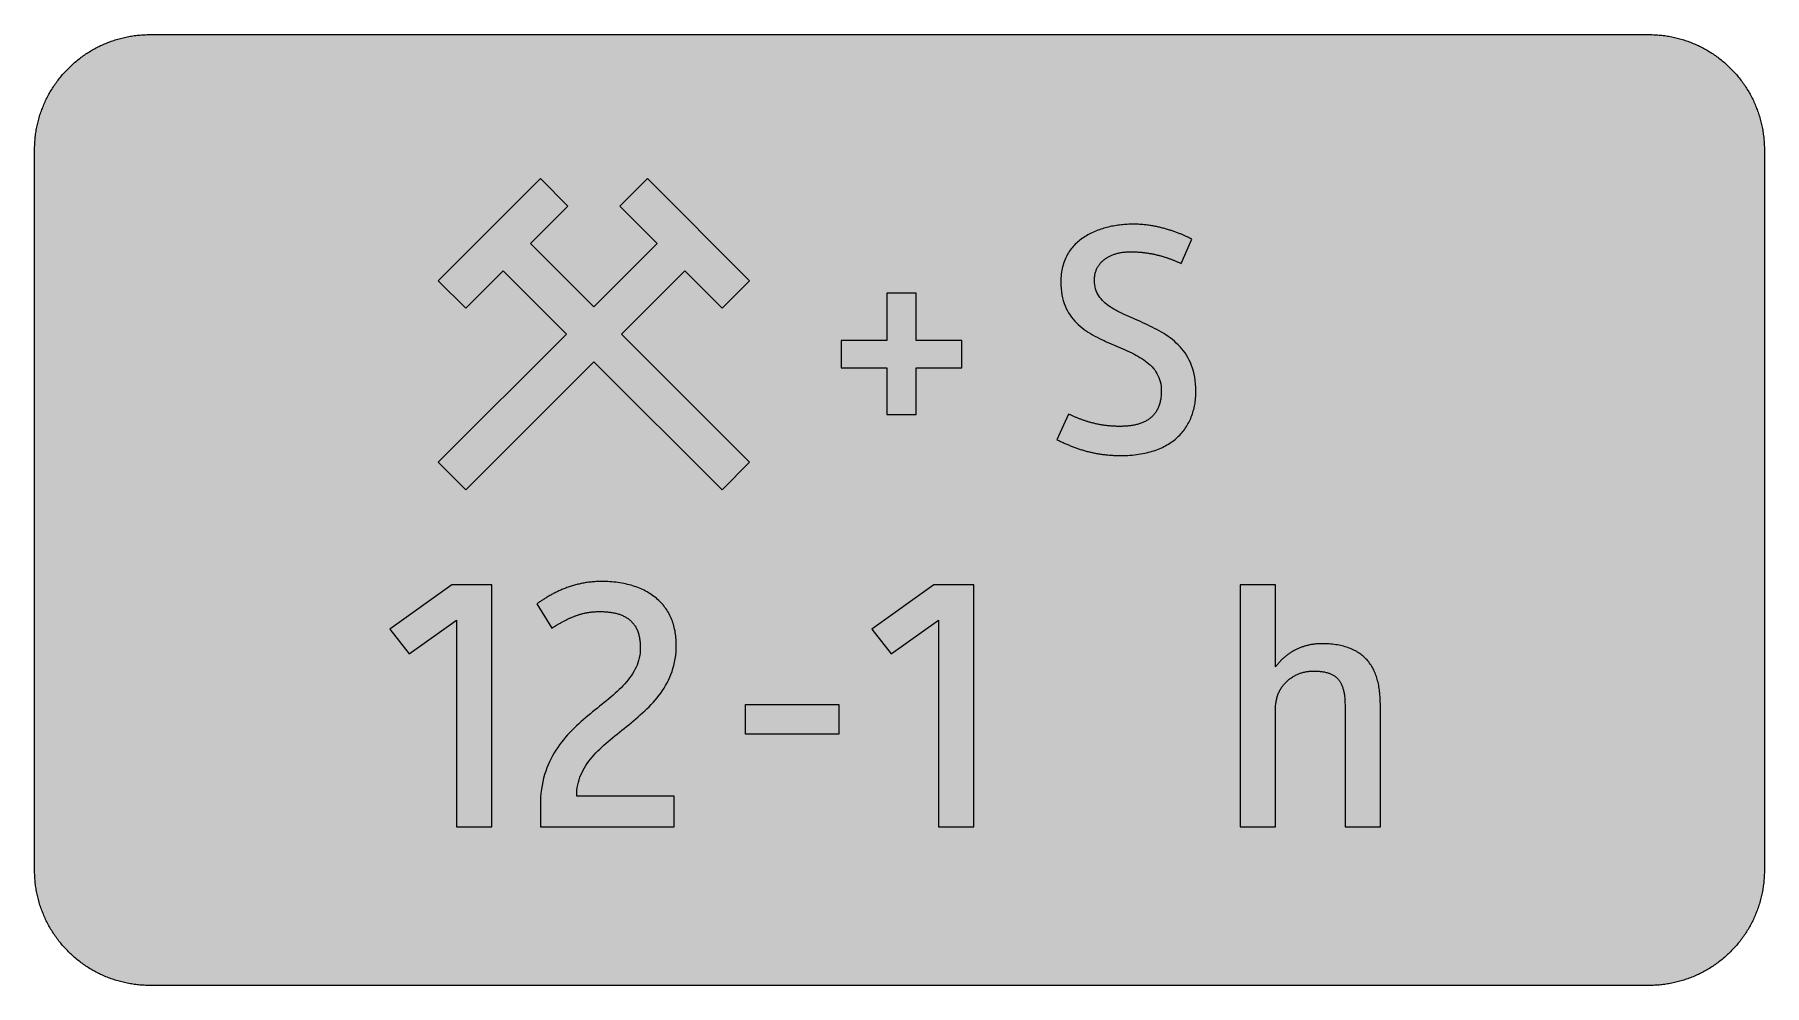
# Model space of a CAD drawing. Header units: millimetres. Extents: x 0 to 212, y 0 to 116.
import ezdxf

# ---------------------------------------------------------------- set-up
doc = ezdxf.new("R2010")
doc.units = ezdxf.units.MM

msp = doc.modelspace()

# ---------------------------------------------------------------- hatches: boundary and pattern name
for color, points in [(254, [(14.1633, 0.0536), (13.9878, 0.0533), (13.8125, 0.0559), (13.6373, 0.061), (13.462, 0.0686), (13.2893, 0.0787), (13.114, 0.0914), (12.9413, 0.1041), (12.7686, 0.1219), (12.5959, 0.1397), (12.4231, 0.16), (12.2504, 0.1829), (12.0777, 0.2057), (11.9075, 0.2337), (11.7373, 0.2616), (11.5672, 0.2921), (11.397, 0.3251), (11.2268, 0.3607), (11.0592, 0.3988), (10.8915, 0.4369), (10.7239, 0.4775), (10.5562, 0.5207), (10.3886, 0.5664), (10.2235, 0.6121), (10.0584, 0.6629), (9.8933, 0.7137), (9.7307, 0.7671), (9.5682, 0.8204), (9.4056, 0.8788), (9.2431, 0.9373), (9.083, 0.9982), (8.923, 1.0617), (8.763, 1.1252), (8.6055, 1.1938), (8.4455, 1.2624), (8.2906, 1.331), (8.1331, 1.4046), (7.9781, 1.4783), (7.8232, 1.5545), (7.6708, 1.6332), (7.5184, 1.7145), (7.366, 1.7958), (7.2161, 1.8796), (7.0663, 1.966), (6.919, 2.0523), (6.7716, 2.1438), (6.6243, 2.2352), (6.4795, 2.3266), (6.3348, 2.4232), (6.19, 2.5197), (6.0477, 2.6187), (5.908, 2.7178), (5.7683, 2.8194), (5.6286, 2.9235), (5.4915, 3.0302), (5.3543, 3.1369), (5.2197, 3.2461), (5.0851, 3.3579), (4.953, 3.4722), (4.8209, 3.5865), (4.6914, 3.7033), (4.5644, 3.8202), (4.4348, 3.9395), (4.3104, 4.0615), (4.1859, 4.1859), (4.0615, 4.3104), (3.9395, 4.4348), (3.8202, 4.5618), (3.7033, 4.6914), (3.5865, 4.8209), (3.4722, 4.953), (3.3579, 5.0851), (3.2487, 5.2197), (3.1369, 5.3543), (3.0302, 5.4915), (2.9235, 5.6286), (2.8194, 5.7683), (2.7178, 5.908), (2.6187, 6.0477), (2.5197, 6.19), (2.4232, 6.3348), (2.3266, 6.477), (2.2352, 6.6243), (2.1438, 6.7691), (2.0523, 6.919), (1.966, 7.0663), (1.8796, 7.2161), (1.7958, 7.366), (1.7145, 7.5184), (1.6332, 7.6708), (1.5545, 7.8232), (1.4783, 7.9781), (1.4046, 8.1331), (1.331, 8.2906), (1.2598, 8.4455), (1.1913, 8.603), (1.1252, 8.763), (1.0592, 8.923), (0.9982, 9.083), (0.9373, 9.2431), (0.8763, 9.4056), (0.8204, 9.5682), (0.7645, 9.7307), (0.7112, 9.8933), (0.6604, 10.0584), (0.6121, 10.2235), (0.5639, 10.3911), (0.5207, 10.5562), (0.4775, 10.7239), (0.4343, 10.8915), (0.3962, 11.0592), (0.3607, 11.2268), (0.3251, 11.397), (0.2921, 11.5672), (0.2616, 11.7373), (0.2311, 11.9075), (0.2057, 12.0802), (0.1803, 12.2504), (0.1575, 12.4231), (0.1372, 12.5959), (0.1194, 12.7686), (0.1041, 12.9413), (0.0889, 13.1166), (0.0787, 13.2893), (0.0686, 13.4645), (0.061, 13.6373), (0.0559, 13.8125), (0.0508, 13.9878), (0.0508, 14.163), (0.0522, 102.3592), (0.0508, 102.5322), (0.0559, 102.7074), (0.061, 102.8827), (0.0686, 103.058), (0.0787, 103.2307), (0.0889, 103.4059), (0.1041, 103.5787), (0.1194, 103.7514), (0.1372, 103.9241), (0.1575, 104.0968), (0.1803, 104.2695), (0.2057, 104.4423), (0.2311, 104.6124), (0.2616, 104.7826), (0.2921, 104.9528), (0.3251, 105.123), (0.3607, 105.2932), (0.3962, 105.4608), (0.4343, 105.6284), (0.4775, 105.7961), (0.5207, 105.9637), (0.5639, 106.1314), (0.6121, 106.2965), (0.6604, 106.4616), (0.7112, 106.6267), (0.7645, 106.7892), (0.8204, 106.9518), (0.8763, 107.1143), (0.9373, 107.2769), (0.9982, 107.4369), (1.0592, 107.5969), (1.1252, 107.757), (1.1913, 107.9144), (1.2598, 108.0745), (1.331, 108.2294), (1.4046, 108.3869), (1.4783, 108.5418), (1.5545, 108.6968), (1.6332, 108.8492), (1.7145, 109.0016), (1.7958, 109.154), (1.8796, 109.3038), (1.966, 109.4537), (2.0523, 109.601), (2.1438, 109.7483), (2.2352, 109.8956), (2.3266, 110.0404), (2.4232, 110.1852), (2.5197, 110.33), (2.6187, 110.4722), (2.7178, 110.6119), (2.8194, 110.7516), (2.9235, 110.8913), (3.0302, 111.0285), (3.1369, 111.1656), (3.2487, 111.3003), (3.3579, 111.4349), (3.4722, 111.567), (3.5865, 111.699), (3.7033, 111.8286), (3.8202, 111.9556), (3.9395, 112.0851), (4.0615, 112.2096), (4.1859, 112.334), (4.3104, 112.4585), (4.4348, 112.5804), (4.5644, 112.6998), (4.6914, 112.8166), (4.8209, 112.9335), (4.953, 113.0478), (5.0851, 113.1621), (5.2197, 113.2713), (5.3543, 113.3831), (5.4915, 113.4897), (5.6286, 113.5964), (5.7683, 113.7006), (5.908, 113.8022), (6.0477, 113.9012), (6.19, 114.0003), (6.3348, 114.0968), (6.4795, 114.1933), (6.6243, 114.2848), (6.7716, 114.3762), (6.919, 114.4676), (7.0663, 114.554), (7.2161, 114.6404), (7.366, 114.7242), (7.5184, 114.8055), (7.6708, 114.8867), (7.8232, 114.9655), (7.9781, 115.0417), (8.1331, 115.1153), (8.2906, 115.189), (8.4455, 115.2601), (8.6055, 115.3287), (8.763, 115.3947), (8.923, 115.4608), (9.083, 115.5217), (9.2431, 115.5827), (9.4056, 115.6437), (9.5682, 115.6995), (9.7307, 115.7554), (9.8933, 115.8088), (10.0584, 115.8596), (10.2235, 115.9078), (10.3886, 115.9561), (10.5562, 115.9993), (10.7239, 116.0424), (10.8915, 116.0856), (11.0592, 116.1237), (11.2268, 116.1593), (11.397, 116.1948), (11.5672, 116.2279), (11.7373, 116.2583), (11.9075, 116.2888), (12.0777, 116.3142), (12.2504, 116.3396), (12.4231, 116.3625), (12.5959, 116.3828), (12.7686, 116.4006), (12.9413, 116.4158), (13.114, 116.4311), (13.2893, 116.4412), (13.462, 116.4514), (13.6373, 116.459), (13.8125, 116.4641), (13.9878, 116.4692), (14.163, 116.4692), (197.6078, 116.4703), (197.7822, 116.4692), (197.9574, 116.4641), (198.1327, 116.459), (198.3054, 116.4514), (198.4807, 116.4412), (198.6534, 116.4311), (198.8287, 116.4158), (199.0014, 116.4006), (199.1741, 116.3828), (199.3468, 116.3625), (199.5195, 116.3396), (199.6897, 116.3142), (199.8624, 116.2888), (200.0326, 116.2583), (200.2028, 116.2279), (200.373, 116.1948), (200.5432, 116.1593), (200.7108, 116.1237), (200.8784, 116.0856), (201.0461, 116.0424), (201.2137, 115.9993), (201.3788, 115.9561), (201.5465, 115.9078), (201.7116, 115.8596), (201.8767, 115.8088), (202.0392, 115.7554), (202.2018, 115.6995), (202.3643, 115.6437), (202.5269, 115.5827), (202.6869, 115.5217), (202.8469, 115.4608), (203.007, 115.3947), (203.167, 115.3287), (203.3245, 115.2601), (203.4794, 115.189), (203.6369, 115.1153), (203.7918, 115.0417), (203.9468, 114.9655), (204.0992, 114.8867), (204.2516, 114.8055), (204.404, 114.7242), (204.5538, 114.6404), (204.7037, 114.554), (204.8535, 114.4676), (205.0009, 114.3762), (205.1456, 114.2848), (205.293, 114.1933), (205.4352, 114.0968), (205.58, 114.0003), (205.7222, 113.9012), (205.8619, 113.8022), (206.0016, 113.7006), (206.1413, 113.5964), (206.2785, 113.4897), (206.4156, 113.3831), (206.5503, 113.2713), (206.6849, 113.1621), (206.817, 113.0478), (206.949, 112.9335), (207.0786, 112.8166), (207.2081, 112.6998), (207.3351, 112.5804), (207.4596, 112.4585), (207.584, 112.334), (207.7085, 112.2096), (207.8304, 112.0851), (207.9498, 111.9556), (208.0666, 111.8286), (208.1835, 111.699), (208.2978, 111.567), (208.4121, 111.4349), (208.5238, 111.3003), (208.6331, 111.1656), (208.7397, 111.0285), (208.8464, 110.8913), (208.9506, 110.7516), (209.0522, 110.6119), (209.1512, 110.4722), (209.2503, 110.33), (209.3468, 110.1852), (209.4433, 110.0404), (209.5348, 109.8956), (209.6262, 109.7483), (209.7176, 109.601), (209.804, 109.4537), (209.8904, 109.3038), (209.9742, 109.154), (210.0555, 109.0016), (210.1367, 108.8492), (210.2155, 108.6968), (210.2917, 108.5418), (210.3653, 108.3869), (210.439, 108.2294), (210.5076, 108.0745), (210.5762, 107.9144), (210.6447, 107.757), (210.7082, 107.5969), (210.7717, 107.4369), (210.8327, 107.2769), (210.8911, 107.1143), (210.9495, 106.9518), (211.0029, 106.7892), (211.0562, 106.6267), (211.107, 106.4616), (211.1578, 106.2965), (211.2035, 106.1314), (211.2493, 105.9637), (211.2924, 105.7961), (211.3331, 105.6284), (211.3712, 105.4608), (211.4093, 105.2932), (211.4448, 105.123), (211.4779, 104.9528), (211.5083, 104.7826), (211.5363, 104.6124), (211.5642, 104.4423), (211.5871, 104.2695), (211.6099, 104.0968), (211.6303, 103.9241), (211.648, 103.7514), (211.6658, 103.5787), (211.6785, 103.4059), (211.6912, 103.2307), (211.7014, 103.058), (211.709, 102.8827), (211.7141, 102.7074), (211.7166, 102.5322), (211.7166, 102.3569), (211.7189, 14.1647), (211.7166, 13.9878), (211.7141, 13.8125), (211.709, 13.6373), (211.7014, 13.4645), (211.6912, 13.2893), (211.6785, 13.1166), (211.6658, 12.9413), (211.648, 12.7686), (211.6303, 12.5959), (211.6099, 12.4231), (211.5871, 12.2504), (211.5642, 12.0802), (211.5363, 11.9075), (211.5083, 11.7373), (211.4779, 11.5672), (211.4448, 11.397), (211.4093, 11.2268), (211.3712, 11.0592), (211.3331, 10.8915), (211.2924, 10.7239), (211.2493, 10.5562), (211.2035, 10.3911), (211.1578, 10.2235), (211.107, 10.0584), (211.0562, 9.8933), (211.0029, 9.7307), (210.9495, 9.5682), (210.8911, 9.4056), (210.8327, 9.2431), (210.7717, 9.083), (210.7082, 8.923), (210.6447, 8.763), (210.5762, 8.603), (210.5076, 8.4455), (210.439, 8.2906), (210.3653, 8.1331), (210.2917, 7.9781), (210.2155, 7.8232), (210.1367, 7.6708), (210.0555, 7.5184), (209.9742, 7.366), (209.8904, 7.2161), (209.804, 7.0663), (209.7176, 6.919), (209.6262, 6.7691), (209.5348, 6.6243), (209.4433, 6.477), (209.3468, 6.3348), (209.2503, 6.19), (209.1512, 6.0477), (209.0522, 5.908), (208.9506, 5.7683), (208.8464, 5.6286), (208.7397, 5.4915), (208.6331, 5.3543), (208.5238, 5.2197), (208.4121, 5.0851), (208.2978, 4.953), (208.1835, 4.8209), (208.0666, 4.6914), (207.9498, 4.5618), (207.8304, 4.4348), (207.7085, 4.3104), (207.584, 4.1859), (207.4596, 4.0615), (207.3351, 3.9395), (207.2081, 3.8202), (207.0786, 3.7033), (206.949, 3.5865), (206.817, 3.4722), (206.6849, 3.3579), (206.5503, 3.2461), (206.4156, 3.1369), (206.2785, 3.0302), (206.1413, 2.9235), (206.0016, 2.8194), (205.8619, 2.7178), (205.7222, 2.6187), (205.58, 2.5197), (205.4352, 2.4232), (205.293, 2.3266), (205.1456, 2.2352), (205.0009, 2.1438), (204.8535, 2.0523), (204.7037, 1.966), (204.5538, 1.8796), (204.404, 1.7958), (204.2516, 1.7145), (204.0992, 1.6332), (203.9468, 1.5545), (203.7918, 1.4783), (203.6369, 1.4046), (203.4794, 1.331), (203.3245, 1.2624), (203.167, 1.1938), (203.007, 1.1252), (202.8469, 1.0617), (202.6869, 0.9982), (202.5269, 0.9373), (202.3643, 0.8788), (202.2018, 0.8204), (202.0392, 0.7671), (201.8767, 0.7137), (201.7116, 0.6629), (201.5465, 0.6121), (201.3788, 0.5664), (201.2137, 0.5207), (201.0461, 0.4775), (200.8784, 0.4369), (200.7108, 0.3988), (200.5432, 0.3607), (200.373, 0.3251), (200.2028, 0.2921), (200.0326, 0.2616), (199.8624, 0.2337), (199.6897, 0.2057), (199.5195, 0.1829), (199.3468, 0.16), (199.1741, 0.1397), (199.0014, 0.1219), (198.8287, 0.1041), (198.6534, 0.0914), (198.4807, 0.0787), (198.3054, 0.0686), (198.1327, 0.061), (197.9574, 0.0559), (197.7822, 0.0533), (197.6069, 0.0533)]), (59, [(68.4911, 76.4134), (84.1745, 60.7314), (87.5411, 64.098), (71.8591, 79.7814), (79.6036, 87.5259), (84.1745, 82.9564), (87.5411, 86.323), (75.0341, 98.8314), (71.6661, 95.4634), (76.237, 90.8939), (68.4911, 83.148), (60.7466, 90.8939), (65.3161, 95.4634), (61.9495, 98.8314), (49.4411, 86.323), (52.8091, 82.9564), (57.3786, 87.5259), (65.1245, 79.7814), (49.4411, 64.098), (52.8091, 60.7314)]), (59, [(132.8388, 68.4992), (132.7175, 68.4987), (132.5982, 68.4987), (132.4813, 68.5013), (132.3645, 68.5063), (132.2476, 68.5114), (132.1308, 68.5165), (132.0165, 68.5216), (131.9022, 68.5292), (131.7879, 68.5368), (131.6761, 68.547), (131.5644, 68.5571), (131.4526, 68.5673), (131.3409, 68.58), (131.2316, 68.5927), (131.1224, 68.6054), (131.0157, 68.6206), (130.9065, 68.6359), (130.7998, 68.6511), (130.6932, 68.6664), (130.589, 68.6841), (130.4823, 68.7019), (130.3782, 68.7222), (130.2766, 68.7426), (130.1725, 68.7629), (130.0709, 68.7832), (129.9693, 68.8061), (129.8677, 68.8264), (129.7686, 68.8492), (129.6695, 68.8746), (129.5705, 68.8975), (129.4714, 68.9229), (129.3749, 68.9483), (129.2758, 68.9762), (129.1793, 69.0016), (129.0853, 69.0296), (128.9888, 69.0575), (128.8948, 69.0855), (128.8009, 69.1159), (128.7069, 69.1439), (128.6154, 69.1744), (128.5215, 69.2048), (128.43, 69.2353), (128.3411, 69.2683), (128.2497, 69.2988), (128.1608, 69.3318), (128.0693, 69.3649), (127.9804, 69.3979), (127.8941, 69.4309), (127.8052, 69.4639), (127.7188, 69.4995), (127.6325, 69.535), (127.5461, 69.5681), (127.4597, 69.6036), (127.3759, 69.6392), (127.2896, 69.6747), (127.2057, 69.7128), (127.1219, 69.7484), (127.0381, 69.7865), (126.9568, 69.8221), (126.8755, 69.8602), (126.7917, 69.8983), (126.7104, 69.9338), (126.6317, 69.9719), (126.5504, 70.01), (125.155, 66.869), (125.2601, 66.8147), (125.3693, 66.7639), (125.476, 66.7106), (125.5827, 66.6598), (125.6919, 66.609), (125.8011, 66.5607), (125.9078, 66.5099), (126.017, 66.4616), (126.1262, 66.4134), (126.2355, 66.3651), (126.3447, 66.3169), (126.4539, 66.2711), (126.5631, 66.2254), (126.6749, 66.1797), (126.7841, 66.134), (126.8959, 66.0908), (127.0076, 66.0451), (127.1194, 66.0019), (127.2311, 65.9613), (127.3429, 65.9181), (127.4572, 65.8774), (127.5715, 65.8368), (127.6833, 65.7987), (127.7976, 65.7581), (127.9144, 65.72), (128.0287, 65.6844), (128.1455, 65.6463), (128.2624, 65.6107), (128.3792, 65.5752), (128.4961, 65.5422), (128.6154, 65.5091), (128.7323, 65.4761), (128.8517, 65.4431), (128.9736, 65.4126), (129.093, 65.3821), (129.2149, 65.3542), (129.3368, 65.3237), (129.4587, 65.2958), (129.5832, 65.2704), (129.7076, 65.245), (129.8321, 65.2196), (129.9591, 65.1967), (130.0861, 65.1739), (130.2131, 65.151), (130.3401, 65.1307), (130.4696, 65.1104), (130.5992, 65.09), (130.7313, 65.0723), (130.8608, 65.0545), (130.9954, 65.0392), (131.1275, 65.024), (131.2621, 65.0113), (131.3967, 64.9961), (131.5339, 64.9859), (131.6711, 64.9732), (131.8108, 64.9656), (131.9479, 64.9554), (132.0902, 64.9478), (132.2299, 64.9427), (132.3721, 64.9376), (132.5169, 64.9326), (132.6617, 64.93), (132.8064, 64.9275), (132.9538, 64.9275), (133.2433, 64.93), (133.5303, 64.9376), (133.8097, 64.9503), (134.0866, 64.9656), (134.3584, 64.9884), (134.6251, 65.0138), (134.8867, 65.0443), (135.1432, 65.0799), (135.3947, 65.1205), (135.6411, 65.1637), (135.8849, 65.212), (136.1211, 65.2653), (136.3548, 65.3237), (136.5834, 65.3847), (136.8069, 65.4507), (137.0254, 65.5193), (137.2413, 65.593), (137.4496, 65.6717), (137.6553, 65.753), (137.856, 65.8393), (138.0515, 65.9308), (138.242, 66.0248), (138.4275, 66.1213), (138.6078, 66.2229), (138.7856, 66.327), (138.9583, 66.4362), (139.126, 66.548), (139.2885, 66.6648), (139.446, 66.7842), (139.6009, 66.9087), (139.7508, 67.0331), (139.8956, 67.1627), (140.0353, 67.2973), (140.1699, 67.4319), (140.302, 67.5716), (140.4264, 67.7164), (140.5484, 67.8612), (140.6677, 68.011), (140.7795, 68.1634), (140.8887, 68.3184), (140.9903, 68.4759), (141.0894, 68.6359), (141.1859, 68.7984), (141.2748, 68.9661), (141.3612, 69.1363), (141.4424, 69.3064), (141.5186, 69.4817), (141.5923, 69.6595), (141.6609, 69.8373), (141.7244, 70.0202), (141.7828, 70.2056), (141.8361, 70.391), (141.8869, 70.5815), (141.9327, 70.772), (141.9733, 70.9676), (142.0114, 71.1632), (142.0444, 71.3613), (142.0724, 71.562), (142.0952, 71.7626), (142.1155, 71.9684), (142.1308, 72.1741), (142.1409, 72.3824), (142.1486, 72.5932), (142.1511, 72.804), (142.1409, 73.2587), (142.1155, 73.693), (142.0698, 74.1121), (142.0114, 74.516), (141.9352, 74.9021), (141.8438, 75.2754), (141.7371, 75.631), (141.6177, 75.9739), (141.4831, 76.3041), (141.3358, 76.6191), (141.1757, 76.9188), (141.003, 77.2084), (140.8201, 77.4852), (140.6271, 77.7519), (140.4239, 78.0059), (140.2105, 78.2498), (139.987, 78.4835), (139.7559, 78.707), (139.5171, 78.9203), (139.2707, 79.1261), (139.0167, 79.3217), (138.7577, 79.5096), (138.491, 79.6925), (138.2217, 79.8652), (137.9474, 80.0329), (137.668, 80.1954), (137.3861, 80.3504), (137.099, 80.5002), (136.812, 80.6475), (136.5225, 80.7898), (136.2329, 80.9269), (135.9408, 81.0616), (135.6512, 81.1911), (135.3591, 81.3206), (135.0721, 81.4476), (134.7826, 81.5746), (134.4981, 81.6991), (134.2161, 81.821), (133.9367, 81.9455), (133.6624, 82.0699), (133.3906, 82.1944), (133.1265, 82.3214), (132.8674, 82.4484), (132.6134, 82.5779), (132.367, 82.71), (132.1257, 82.8472), (131.8946, 82.9869), (131.6736, 83.1291), (131.4602, 83.2764), (131.2545, 83.4314), (131.0615, 83.5889), (130.8786, 83.7514), (130.7084, 83.9216), (130.5484, 84.0994), (130.4011, 84.2848), (130.2664, 84.4779), (130.1471, 84.676), (130.0404, 84.8868), (129.9489, 85.1052), (129.8727, 85.3313), (129.8118, 85.5701), (129.7686, 85.819), (129.7407, 86.0781), (129.733, 86.3473), (129.733, 86.4591), (129.7381, 86.5657), (129.7457, 86.6724), (129.7559, 86.7766), (129.7686, 86.8807), (129.7838, 86.9823), (129.8042, 87.0814), (129.8245, 87.1804), (129.8473, 87.2744), (129.8753, 87.3684), (129.9032, 87.4624), (129.9337, 87.5538), (129.9693, 87.6427), (130.0048, 87.7291), (130.0455, 87.8154), (130.0861, 87.8992), (130.1293, 87.9805), (130.175, 88.0618), (130.2233, 88.138), (130.2741, 88.2167), (130.3274, 88.2904), (130.3807, 88.3641), (130.4392, 88.4352), (130.4976, 88.5063), (130.5585, 88.5749), (130.622, 88.6409), (130.6881, 88.7044), (130.7541, 88.7679), (130.8227, 88.8289), (130.8938, 88.8873), (130.9675, 88.9457), (131.0411, 89.0016), (131.1199, 89.0549), (131.1961, 89.1083), (131.2774, 89.1591), (131.3586, 89.2073), (131.4399, 89.2556), (131.5263, 89.3013), (131.6126, 89.3445), (131.699, 89.3851), (131.7879, 89.4258), (131.8793, 89.4664), (131.9708, 89.502), (132.0648, 89.5375), (132.1587, 89.5706), (132.2553, 89.6036), (132.3518, 89.6315), (132.4508, 89.6595), (132.5499, 89.6874), (132.649, 89.7128), (132.7531, 89.7357), (132.8547, 89.756), (132.9588, 89.7763), (133.063, 89.7941), (133.1697, 89.8093), (133.2763, 89.8246), (133.383, 89.8373), (133.4922, 89.85), (133.6015, 89.8576), (133.7107, 89.8652), (133.8199, 89.8728), (133.9317, 89.8754), (134.0434, 89.8779), (134.1552, 89.8804), (134.2746, 89.8779), (134.3914, 89.8779), (134.5082, 89.8754), (134.6225, 89.8728), (134.7368, 89.8677), (134.8511, 89.8627), (134.9654, 89.8576), (135.0772, 89.85), (135.189, 89.8423), (135.3007, 89.8322), (135.4099, 89.8246), (135.5192, 89.8144), (135.6284, 89.8017), (135.7376, 89.7915), (135.8443, 89.7788), (135.951, 89.7636), (136.0551, 89.7509), (136.1618, 89.7357), (136.2659, 89.7204), (136.3701, 89.7026), (136.4742, 89.6849), (136.5758, 89.6671), (136.6774, 89.6493), (136.779, 89.629), (136.8806, 89.6087), (136.9797, 89.5883), (137.0787, 89.568), (137.1778, 89.5452), (137.2768, 89.5223), (137.3734, 89.4994), (137.4699, 89.4766), (137.5664, 89.4537), (137.6629, 89.4283), (137.7569, 89.4029), (137.8509, 89.3775), (137.9449, 89.3496), (138.0388, 89.3216), (138.1328, 89.2962), (138.2243, 89.2683), (138.3157, 89.2378), (138.4071, 89.2099), (138.4986, 89.1794), (138.5875, 89.1515), (138.6764, 89.121), (138.7653, 89.0905), (138.8542, 89.0575), (138.9431, 89.027), (139.0294, 88.9965), (139.1158, 88.9635), (139.2022, 88.9305), (139.2885, 88.8975), (139.3749, 88.8644), (139.4587, 88.8314), (139.5451, 88.7959), (139.6289, 88.7628), (139.7127, 88.7273), (139.7965, 88.6943), (139.8778, 88.6587), (139.9616, 88.6231), (140.0429, 88.5876), (140.1242, 88.552), (140.2055, 88.5165), (140.2867, 88.4809), (140.3655, 88.4428), (141.6473, 91.4326), (141.5898, 91.4603), (141.5288, 91.4908), (141.4653, 91.5213), (141.4018, 91.5543), (141.3358, 91.5873), (141.2672, 91.6203), (141.1961, 91.6534), (141.1224, 91.6889), (141.0487, 91.7219), (140.97, 91.7575), (140.8913, 91.7931), (140.81, 91.8312), (140.7262, 91.8667), (140.6398, 91.9048), (140.5534, 91.9404), (140.4645, 91.9785), (140.3731, 92.0166), (140.2817, 92.0547), (140.1851, 92.0928), (140.0886, 92.1309), (139.9921, 92.169), (139.8905, 92.2071), (139.7889, 92.2452), (139.6873, 92.2807), (139.5806, 92.3188), (139.4739, 92.3569), (139.3673, 92.395), (139.258, 92.4306), (139.1463, 92.4687), (139.032, 92.5043), (138.9177, 92.5398), (138.8034, 92.5779), (138.6865, 92.6109), (138.5672, 92.6465), (138.4478, 92.6821), (138.3259, 92.7151), (138.2039, 92.7481), (138.0795, 92.7811), (137.955, 92.8116), (137.828, 92.8421), (137.701, 92.8726), (137.574, 92.903), (137.4419, 92.931), (137.3124, 92.9589), (137.1803, 92.9843), (137.0482, 93.0097), (136.9136, 93.0351), (136.779, 93.058), (136.6418, 93.0808), (136.5047, 93.1012), (136.3675, 93.1215), (136.2278, 93.1418), (136.0881, 93.1596), (135.9484, 93.1748), (135.8087, 93.1901), (135.6665, 93.2028), (135.5242, 93.2155), (135.3795, 93.2256), (135.2347, 93.2358), (135.0899, 93.2434), (134.9451, 93.2485), (134.8003, 93.2536), (134.653, 93.2561), (134.5057, 93.2561), (134.3228, 93.2536), (134.1349, 93.251), (133.9494, 93.2459), (133.7615, 93.2358), (133.571, 93.2231), (133.3805, 93.2104), (133.19, 93.1926), (132.9995, 93.1748), (132.8064, 93.152), (132.6159, 93.1266), (132.4229, 93.0986), (132.2299, 93.0656), (132.0394, 93.0326), (131.8463, 92.9945), (131.6558, 92.9538), (131.4628, 92.9107), (131.2723, 92.8649), (131.0843, 92.8141), (130.8964, 92.7608), (130.7084, 92.7049), (130.5204, 92.644), (130.3376, 92.5805), (130.1521, 92.5144), (129.9718, 92.4433), (129.7915, 92.3696), (129.6137, 92.2909), (129.4384, 92.2096), (129.2631, 92.1258), (129.093, 92.0369), (128.9228, 91.9429), (128.7551, 91.8464), (128.5926, 91.7473), (128.4326, 91.6432), (128.2751, 91.534), (128.1201, 91.4222), (127.9677, 91.3054), (127.8204, 91.186), (127.6756, 91.0615), (127.5334, 90.932), (127.3988, 90.7974), (127.2642, 90.6602), (127.1346, 90.518), (127.0102, 90.3732), (126.8908, 90.2208), (126.7739, 90.0659), (126.6647, 89.9058), (126.558, 89.7407), (126.4564, 89.5731), (126.3599, 89.3978), (126.2685, 89.22), (126.1847, 89.0372), (126.1034, 88.8467), (126.0297, 88.6536), (125.9611, 88.4555), (125.8976, 88.2523), (125.8392, 88.0466), (125.791, 87.8332), (125.7452, 87.6148), (125.7071, 87.3912), (125.6767, 87.1626), (125.6513, 86.9264), (125.6335, 86.6877), (125.6233, 86.4438), (125.6182, 86.1924), (125.6284, 85.7682), (125.6538, 85.3618), (125.697, 84.9706), (125.7579, 84.5972), (125.8341, 84.2366), (125.923, 83.8937), (126.0297, 83.5635), (126.1491, 83.2485), (126.2812, 82.9462), (126.426, 82.6567), (126.5834, 82.3824), (126.7536, 82.1157), (126.9365, 81.8642), (127.127, 81.6229), (127.3302, 81.3918), (127.541, 81.1708), (127.762, 80.96), (127.9906, 80.7568), (128.2294, 80.5637), (128.4732, 80.3783), (128.7247, 80.2005), (128.9812, 80.0303), (129.2428, 79.8678), (129.5121, 79.7103), (129.7838, 79.5579), (130.0607, 79.4106), (130.3401, 79.2683), (130.622, 79.1312), (130.9091, 78.9965), (131.1935, 78.867), (131.4831, 78.7375), (131.7701, 78.6105), (132.0597, 78.4885), (132.3467, 78.3641), (132.6337, 78.2422), (132.9182, 78.1202), (133.2001, 77.9983), (133.4795, 77.8739), (133.7564, 77.7494), (134.0282, 77.6249), (134.2974, 77.4954), (134.559, 77.3659), (134.8156, 77.2312), (135.067, 77.0941), (135.3134, 76.9518), (135.5496, 76.8045), (135.7782, 76.6521), (135.9992, 76.4946), (136.21, 76.3321), (136.4132, 76.1619), (136.6037, 75.9841), (136.7866, 75.7987), (136.9568, 75.6056), (137.1143, 75.405), (137.2591, 75.1942), (137.3937, 74.9732), (137.5105, 74.742), (137.6172, 74.5007), (137.7086, 74.2493), (137.7823, 73.9851), (137.8433, 73.7083), (137.8864, 73.4212), (137.9118, 73.119), (137.922, 72.804), (137.9195, 72.6542), (137.9144, 72.5094), (137.9068, 72.3646), (137.8966, 72.2249), (137.8814, 72.0877), (137.8661, 71.9531), (137.8458, 71.8236), (137.8229, 71.694), (137.7975, 71.5696), (137.7696, 71.4477), (137.7391, 71.3283), (137.7036, 71.2114), (137.668, 71.0971), (137.6274, 70.9854), (137.5867, 70.8787), (137.541, 70.772), (137.4927, 70.6704), (137.4445, 70.5714), (137.3911, 70.4723), (137.3353, 70.3783), (137.2794, 70.2869), (137.2184, 70.198), (137.1549, 70.1116), (137.0914, 70.0253), (137.0228, 69.944), (136.9517, 69.8652), (136.8806, 69.789), (136.8069, 69.7154), (136.7282, 69.6443), (136.6495, 69.5757), (136.5682, 69.5071), (136.4844, 69.4436), (136.4005, 69.3826), (136.3116, 69.3217), (136.2227, 69.2633), (136.1288, 69.2099), (136.0348, 69.1566), (135.9408, 69.1058), (135.8417, 69.0575), (135.7427, 69.0118), (135.6411, 68.9661), (135.5369, 68.9254), (135.4303, 68.8848), (135.3236, 68.8492), (135.2144, 68.8137), (135.1026, 68.7781), (134.9908, 68.7476), (134.8765, 68.7172), (134.7597, 68.6892), (134.6429, 68.6638), (134.5235, 68.641), (134.4016, 68.6206), (134.2796, 68.6003), (134.1552, 68.5825), (134.0307, 68.5648), (133.9037, 68.5521), (133.7742, 68.5394), (133.6446, 68.5267), (133.5126, 68.519), (133.3805, 68.5114), (133.2459, 68.5063), (133.1112, 68.5013), (132.9741, 68.4987), (132.8369, 68.4987)]), (59, [(98.7668, 79.0152), (98.7668, 75.6775), (104.3548, 75.6775), (104.3548, 69.935), (107.9253, 69.935), (107.9253, 75.6775), (113.5133, 75.6775), (113.5133, 79.0152), (107.9253, 79.0152), (107.9253, 84.7972), (104.3548, 84.7972), (104.3548, 79.0152)]), (59, [(51.6929, 19.4564), (56.0105, 19.4564), (56.0105, 49.0897), (51.1006, 49.0897), (43.5225, 43.6711), (45.8929, 40.6643), (51.6929, 44.7707)]), (59, [(69.1762, 45.829), (69.2988, 45.8267), (69.4233, 45.8241), (69.5477, 45.8216), (69.6697, 45.8165), (69.7916, 45.8114), (69.9135, 45.8038), (70.0354, 45.7962), (70.1548, 45.7835), (70.2742, 45.7733), (70.3936, 45.7581), (70.5104, 45.7429), (70.6272, 45.7251), (70.7415, 45.7073), (70.8558, 45.687), (70.9676, 45.6641), (71.0794, 45.6387), (71.1911, 45.6133), (71.3003, 45.5854), (71.4096, 45.5549), (71.5162, 45.5219), (71.6204, 45.4889), (71.7245, 45.4533), (71.8261, 45.4127), (71.9277, 45.372), (72.0268, 45.3288), (72.1233, 45.2831), (72.2198, 45.2349), (72.3138, 45.1866), (72.4052, 45.1333), (72.4967, 45.0774), (72.5856, 45.0215), (72.6719, 44.9605), (72.7583, 44.897), (72.8396, 44.831), (72.9209, 44.765), (72.9996, 44.6938), (73.0758, 44.6202), (73.1495, 44.5414), (73.2231, 44.4627), (73.2917, 44.3814), (73.3603, 44.2951), (73.4263, 44.2087), (73.4873, 44.1173), (73.5482, 44.0233), (73.6067, 43.9242), (73.6625, 43.8252), (73.7133, 43.721), (73.7641, 43.6143), (73.8124, 43.5026), (73.8556, 43.3883), (73.8988, 43.2714), (73.9369, 43.1521), (73.975, 43.0276), (74.008, 42.9006), (74.0385, 42.7711), (74.0639, 42.6364), (74.0893, 42.4967), (74.1096, 42.3545), (74.1274, 42.2097), (74.1426, 42.0599), (74.1553, 41.9075), (74.1629, 41.75), (74.168, 41.59), (74.1705, 41.4249), (74.1604, 41.0947), (74.135, 40.7721), (74.0918, 40.4597), (74.0334, 40.1523), (73.9572, 39.8551), (73.8683, 39.5656), (73.7641, 39.2811), (73.6448, 39.0042), (73.5127, 38.7325), (73.3679, 38.4683), (73.2104, 38.2067), (73.0402, 37.9527), (72.8599, 37.7012), (72.6694, 37.4548), (72.4687, 37.2135), (72.2579, 36.9748), (72.0395, 36.7386), (71.8109, 36.5049), (71.5747, 36.2737), (71.3334, 36.0451), (71.0819, 35.8165), (70.8279, 35.5905), (70.5663, 35.3644), (70.2996, 35.1409), (70.0278, 34.9148), (69.7535, 34.6888), (69.4741, 34.4627), (69.1947, 34.2367), (68.9102, 34.0081), (68.6257, 33.7769), (68.3387, 33.5432), (68.0542, 33.307), (67.7672, 33.0683), (67.4802, 32.827), (67.1957, 32.5806), (66.9112, 32.3317), (66.6318, 32.0751), (66.3524, 31.816), (66.0781, 31.5519), (65.8063, 31.2801), (65.5396, 31.0032), (65.278, 30.7213), (65.024, 30.4317), (64.7725, 30.1346), (64.5312, 29.8272), (64.295, 29.5148), (64.0664, 29.1948), (63.848, 28.8646), (63.6372, 28.5242), (63.4365, 28.1762), (63.246, 27.8181), (63.0657, 27.4472), (62.8955, 27.0688), (62.738, 26.6776), (62.5932, 26.2763), (62.4611, 25.8623), (62.3418, 25.4356), (62.2376, 24.9961), (62.1487, 24.544), (62.0725, 24.0792), (62.0141, 23.6017), (61.9709, 23.1089), (61.9455, 22.6009), (61.9354, 22.0777), (61.9372, 19.4564), (78.3209, 19.4564), (78.3209, 23.2237), (66.3829, 23.2237), (66.3905, 23.5814), (66.4159, 23.9293), (66.4591, 24.2697), (66.5175, 24.5999), (66.5937, 24.9225), (66.6826, 25.2374), (66.7868, 25.5448), (66.9061, 25.8445), (67.0382, 26.1366), (67.1805, 26.4236), (67.3379, 26.703), (67.5056, 26.9773), (67.6859, 27.244), (67.8764, 27.5082), (68.0771, 27.7647), (68.2854, 28.0187), (68.5063, 28.2677), (68.7324, 28.514), (68.9661, 28.7553), (69.2099, 28.9941), (69.4588, 29.2303), (69.7128, 29.464), (69.9745, 29.6977), (70.2386, 29.9263), (70.5079, 30.1549), (70.7822, 30.3835), (71.059, 30.6095), (71.341, 30.8356), (71.6229, 31.0642), (71.9074, 31.2903), (72.1919, 31.5189), (72.4764, 31.7475), (72.7634, 31.9786), (73.0479, 32.2097), (73.3323, 32.446), (73.6143, 32.6822), (73.8937, 32.9209), (74.1705, 33.1648), (74.4449, 33.4112), (74.7166, 33.6626), (74.9808, 33.9166), (75.2424, 34.1757), (75.4964, 34.4399), (75.7453, 34.7091), (75.9866, 34.986), (76.2229, 35.2679), (76.4489, 35.5549), (76.6674, 35.8496), (76.8782, 36.1518), (77.0788, 36.4592), (77.2693, 36.7767), (77.4471, 37.1018), (77.6173, 37.4345), (77.7723, 37.7774), (77.917, 38.1279), (78.0491, 38.4886), (78.1685, 38.862), (78.2726, 39.243), (78.3615, 39.6342), (78.4352, 40.0355), (78.4962, 40.4495), (78.5368, 40.8762), (78.5647, 41.3131), (78.5724, 41.7652), (78.5698, 41.9887), (78.5622, 42.2097), (78.5495, 42.4307), (78.5343, 42.6466), (78.5114, 42.86), (78.4835, 43.0708), (78.4504, 43.2791), (78.4149, 43.4823), (78.3717, 43.6855), (78.326, 43.8836), (78.2752, 44.0792), (78.2193, 44.2722), (78.1583, 44.4602), (78.0923, 44.6481), (78.0212, 44.831), (77.9475, 45.0113), (77.8688, 45.1866), (77.785, 45.3619), (77.6961, 45.532), (77.6021, 45.6997), (77.5056, 45.8648), (77.4014, 46.0248), (77.2947, 46.1823), (77.1855, 46.3372), (77.0687, 46.4871), (76.9493, 46.6344), (76.8248, 46.7792), (76.6953, 46.9189), (76.5632, 47.056), (76.4261, 47.1907), (76.2838, 47.3202), (76.139, 47.4472), (75.9892, 47.5717), (75.8342, 47.691), (75.6768, 47.8053), (75.5142, 47.9196), (75.3466, 48.0289), (75.1764, 48.133), (75.0037, 48.2346), (74.8233, 48.3337), (74.6404, 48.4276), (74.455, 48.5165), (74.2645, 48.6029), (74.0689, 48.6867), (73.8708, 48.7655), (73.6676, 48.8417), (73.4619, 48.9128), (73.2511, 48.9788), (73.0377, 49.0423), (72.8193, 49.1033), (72.5983, 49.1592), (72.3722, 49.21), (72.1436, 49.2582), (71.9099, 49.3014), (71.6737, 49.342), (71.435, 49.3776), (71.1911, 49.4081), (70.9447, 49.436), (70.6933, 49.4589), (70.4393, 49.4767), (70.1802, 49.4919), (69.9211, 49.5021), (69.6544, 49.5097), (69.3877, 49.5122), (69.2277, 49.5097), (69.0677, 49.5071), (68.9102, 49.5021), (68.7527, 49.4944), (68.5952, 49.4843), (68.4403, 49.4741), (68.2879, 49.4614), (68.1355, 49.4462), (67.9831, 49.4284), (67.8332, 49.4106), (67.6834, 49.3878), (67.5361, 49.3674), (67.3887, 49.342), (67.2414, 49.3166), (67.0966, 49.2887), (66.9544, 49.2608), (66.8122, 49.2303), (66.6699, 49.1973), (66.5302, 49.1642), (66.3905, 49.1287), (66.2534, 49.0931), (66.1162, 49.055), (65.979, 49.0169), (65.847, 48.9763), (65.7123, 48.9331), (65.5803, 48.8925), (65.4507, 48.8467), (65.3212, 48.8036), (65.1916, 48.7553), (65.0646, 48.7096), (64.9402, 48.6613), (64.8132, 48.6131), (64.6913, 48.5623), (64.5693, 48.5115), (64.4474, 48.4581), (64.328, 48.4073), (64.2112, 48.354), (64.0918, 48.2981), (63.9775, 48.2448), (63.8632, 48.1889), (63.7489, 48.133), (63.6372, 48.0746), (63.5254, 48.0187), (63.4162, 47.9603), (63.3095, 47.9019), (63.2028, 47.8434), (63.0961, 47.785), (62.992, 47.7266), (62.8904, 47.6656), (62.7888, 47.6047), (62.6897, 47.5463), (62.5907, 47.4853), (62.4916, 47.4243), (62.3976, 47.3634), (62.3011, 47.3024), (62.2097, 47.2415), (62.1157, 47.1805), (62.0268, 47.1221), (61.9379, 47.0611), (61.849, 47.0002), (61.7626, 46.9392), (61.6788, 46.8782), (61.595, 46.8198), (61.5137, 46.7589), (63.3345, 43.7981), (63.4213, 43.8531), (63.5102, 43.9064), (63.5991, 43.9623), (63.688, 44.0157), (63.7743, 44.069), (63.8632, 44.1198), (63.9496, 44.1731), (64.0385, 44.2239), (64.1248, 44.2747), (64.2112, 44.3255), (64.2976, 44.3763), (64.3839, 44.4246), (64.4703, 44.4729), (64.5566, 44.5211), (64.643, 44.5668), (64.7268, 44.6151), (64.8132, 44.6608), (64.8995, 44.704), (64.9859, 44.7497), (65.0723, 44.7929), (65.1586, 44.8361), (65.2424, 44.8793), (65.3288, 44.9199), (65.4152, 44.9605), (65.5015, 45.0012), (65.5879, 45.0393), (65.6742, 45.0774), (65.7606, 45.1155), (65.8495, 45.151), (65.9359, 45.1866), (66.0222, 45.2222), (66.1111, 45.2577), (66.2, 45.2907), (66.2864, 45.3212), (66.3753, 45.3542), (66.4642, 45.3847), (66.5531, 45.4152), (66.6445, 45.4431), (66.7334, 45.4711), (66.8249, 45.4965), (66.9138, 45.5244), (67.0052, 45.5473), (67.0992, 45.5727), (67.1906, 45.5955), (67.2846, 45.6184), (67.376, 45.6387), (67.47, 45.659), (67.5665, 45.6768), (67.6605, 45.6946), (67.757, 45.7124), (67.8536, 45.7276), (67.9501, 45.7429), (68.0466, 45.7556), (68.1457, 45.7683), (68.2447, 45.7784), (68.3463, 45.7886), (68.4454, 45.7987), (68.547, 45.8064), (68.6511, 45.8114), (68.7527, 45.8191), (68.8569, 45.8216), (68.9635, 45.8241), (69.0677, 45.8267), (69.1744, 45.8267)]), (59, [(110.6622, 19.4564), (114.9809, 19.4564), (114.9809, 49.0897), (110.0695, 49.0897), (102.4929, 43.6711), (104.8632, 40.6643), (110.6622, 44.7707)]), (59, [(151.8955, 19.4564), (151.8955, 33.8914), (151.8971, 34.0385), (151.9022, 34.1859), (151.9098, 34.3306), (151.925, 34.4729), (151.9403, 34.6126), (151.9606, 34.7472), (151.9834, 34.8818), (152.0088, 35.0139), (152.0393, 35.1434), (152.0723, 35.2704), (152.1079, 35.3924), (152.146, 35.5143), (152.1866, 35.6337), (152.2324, 35.7505), (152.2806, 35.8648), (152.3289, 35.974), (152.3822, 36.0832), (152.4381, 36.1899), (152.494, 36.2941), (152.5549, 36.3957), (152.6184, 36.4947), (152.6819, 36.5912), (152.7505, 36.6852), (152.8191, 36.7767), (152.8902, 36.8656), (152.9639, 36.9545), (153.0375, 37.0383), (153.1137, 37.1196), (153.1925, 37.2008), (153.2738, 37.277), (153.355, 37.3532), (153.4389, 37.4244), (153.5252, 37.4955), (153.6116, 37.5641), (153.6979, 37.6276), (153.7868, 37.6911), (153.8783, 37.752), (153.9697, 37.8104), (154.0612, 37.8663), (154.1551, 37.9222), (154.2491, 37.973), (154.3456, 38.0238), (154.4422, 38.0695), (154.5387, 38.1152), (154.6352, 38.1559), (154.7343, 38.1965), (154.8308, 38.2346), (154.9298, 38.2702), (155.0289, 38.3057), (155.128, 38.3362), (155.227, 38.3667), (155.3286, 38.3921), (155.4277, 38.4175), (155.5267, 38.4404), (155.6258, 38.4607), (155.7274, 38.4785), (155.8265, 38.4937), (155.9255, 38.5089), (156.022, 38.5191), (156.1211, 38.5293), (156.2202, 38.5369), (156.3167, 38.542), (156.4132, 38.5445), (156.5072, 38.547), (156.6367, 38.5445), (156.7612, 38.5445), (156.8831, 38.5394), (157.005, 38.5343), (157.1244, 38.5267), (157.2387, 38.5166), (157.353, 38.5064), (157.4648, 38.4937), (157.574, 38.481), (157.6807, 38.4658), (157.7873, 38.448), (157.8889, 38.4277), (157.9905, 38.4073), (158.0871, 38.3845), (158.1836, 38.3591), (158.2776, 38.3311), (158.369, 38.3032), (158.4579, 38.2727), (158.5468, 38.2397), (158.6306, 38.2041), (158.7144, 38.166), (158.7932, 38.1279), (158.8719, 38.0873), (158.9507, 38.0441), (159.0243, 37.9984), (159.0954, 37.9527), (159.1666, 37.9019), (159.2351, 37.8511), (159.3012, 37.7952), (159.3647, 37.7393), (159.4282, 37.6809), (159.4866, 37.6199), (159.545, 37.5564), (159.6009, 37.4904), (159.6542, 37.4244), (159.7076, 37.3532), (159.7584, 37.2796), (159.8066, 37.2059), (159.8524, 37.1272), (159.8955, 37.0484), (159.9387, 36.9646), (159.9794, 36.8808), (160.0175, 36.7919), (160.053, 36.703), (160.0886, 36.609), (160.1216, 36.5125), (160.1521, 36.416), (160.18, 36.3144), (160.208, 36.2102), (160.2334, 36.1036), (160.2562, 35.9943), (160.2791, 35.8826), (160.2994, 35.7683), (160.3172, 35.6514), (160.3324, 35.5295), (160.3477, 35.4076), (160.3604, 35.2806), (160.3731, 35.1511), (160.3807, 35.019), (160.3883, 34.8844), (160.3959, 34.7447), (160.3985, 34.605), (160.401, 34.4602), (160.4035, 34.3129), (160.4038, 19.4564), (164.7225, 19.4564), (164.7225, 34.5264), (164.719, 34.7497), (164.7139, 34.9707), (164.7063, 35.1892), (164.6936, 35.4025), (164.6809, 35.6133), (164.6606, 35.8216), (164.6403, 36.0274), (164.6149, 36.228), (164.5869, 36.4236), (164.5564, 36.6192), (164.5209, 36.8097), (164.4828, 36.9976), (164.4396, 37.1805), (164.3939, 37.3609), (164.3456, 37.5387), (164.2948, 37.7114), (164.2389, 37.8816), (164.1805, 38.0492), (164.117, 38.2118), (164.051, 38.3718), (163.9824, 38.5293), (163.9087, 38.6817), (163.8325, 38.8315), (163.7513, 38.9763), (163.67, 39.1185), (163.5811, 39.2582), (163.4922, 39.3929), (163.3982, 39.5249), (163.2991, 39.6545), (163.1975, 39.7789), (163.0934, 39.9009), (162.9867, 40.0177), (162.8724, 40.132), (162.7581, 40.2438), (162.6387, 40.3504), (162.5168, 40.4546), (162.3898, 40.5536), (162.2603, 40.6502), (162.1257, 40.7441), (161.9885, 40.833), (161.8463, 40.9194), (161.7015, 41.0007), (161.5542, 41.0794), (161.4018, 41.1556), (161.2468, 41.2267), (161.0868, 41.2928), (160.9242, 41.3588), (160.7566, 41.4172), (160.5864, 41.4757), (160.4112, 41.529), (160.2334, 41.5773), (160.0505, 41.6255), (159.8651, 41.6662), (159.6746, 41.7068), (159.4815, 41.7398), (159.2834, 41.7728), (159.0827, 41.8008), (158.877, 41.8236), (158.6687, 41.844), (158.4554, 41.8617), (158.2395, 41.8744), (158.0185, 41.8821), (157.795, 41.8897), (157.5664, 41.8897), (157.4622, 41.8897), (157.3606, 41.8871), (157.2565, 41.8846), (157.1549, 41.8795), (157.0533, 41.8744), (156.9517, 41.8668), (156.8501, 41.8567), (156.7485, 41.8465), (156.6469, 41.8363), (156.5453, 41.8211), (156.4462, 41.8084), (156.3446, 41.7932), (156.2456, 41.7754), (156.1465, 41.7576), (156.0474, 41.7373), (155.9484, 41.7144), (155.8493, 41.6916), (155.7528, 41.6687), (155.6537, 41.6433), (155.5572, 41.6154), (155.4607, 41.5874), (155.3642, 41.5595), (155.2677, 41.529), (155.1737, 41.496), (155.0772, 41.463), (154.9832, 41.4274), (154.8892, 41.3893), (154.7978, 41.3512), (154.7038, 41.3131), (154.6123, 41.2725), (154.5209, 41.2293), (154.4295, 41.1861), (154.338, 41.1429), (154.2491, 41.0947), (154.1602, 41.0489), (154.0713, 40.9981), (153.9824, 40.9499), (153.8961, 40.8965), (153.8097, 40.8432), (153.7233, 40.7899), (153.637, 40.734), (153.5532, 40.6756), (153.4693, 40.6171), (153.3855, 40.5562), (153.3042, 40.4952), (153.2204, 40.4317), (153.1417, 40.3682), (153.0604, 40.3022), (152.9817, 40.2336), (152.9029, 40.165), (152.8242, 40.0964), (152.748, 40.0228), (152.6718, 39.9517), (152.5956, 39.8755), (152.5219, 39.8018), (152.4483, 39.7231), (152.3771, 39.6443), (152.3035, 39.5656), (152.2349, 39.4843), (152.1638, 39.4005), (152.0952, 39.3167), (152.0266, 39.2303), (151.9606, 39.1439), (151.8945, 39.055), (151.8955, 49.0897), (147.5768, 49.0897), (147.5768, 19.4564)]), (59, [(87.0409, 34.441), (98.4702, 34.441), (98.4702, 30.8003), (87.0409, 30.8003)])]:
    msp.add_hatch(color=color).paths.add_polyline_path(points)
h = msp.add_hatch(color=59)
h.paths.add_polyline_path([(14.1633, 3.5814), (13.8887, 3.5839), (13.6169, 3.5941), (13.3477, 3.6119), (13.081, 3.6347), (12.8143, 3.6652), (12.5501, 3.7008), (12.2885, 3.7465), (12.0294, 3.7948), (11.7729, 3.8506), (11.5164, 3.9141), (11.2649, 3.9827), (11.016, 4.0564), (10.7671, 4.1351), (10.5232, 4.2215), (10.2819, 4.3129), (10.0432, 4.412), (9.8069, 4.5161), (9.5733, 4.6228), (9.3447, 4.7371), (9.1186, 4.8565), (8.8951, 4.9809), (8.6741, 5.113), (8.4582, 5.2476), (8.2448, 5.3873), (8.0366, 5.5321), (7.8308, 5.682), (7.6276, 5.8369), (7.4295, 5.9969), (7.2365, 6.1595), (7.046, 6.3297), (6.8605, 6.5024), (6.6777, 6.6802), (6.5024, 6.8605), (6.3271, 7.046), (6.1595, 7.2365), (5.9969, 7.432), (5.8369, 7.6302), (5.682, 7.8308), (5.5321, 8.0366), (5.3873, 8.2448), (5.2451, 8.4582), (5.1105, 8.6741), (4.9809, 8.8951), (4.8565, 9.1186), (4.7371, 9.3447), (4.6228, 9.5758), (4.5136, 9.8069), (4.4094, 10.0432), (4.3129, 10.2819), (4.2215, 10.5232), (4.1351, 10.7696), (4.0538, 11.016), (3.9802, 11.2649), (3.9116, 11.5189), (3.8506, 11.7729), (3.7948, 12.0294), (3.744, 12.2911), (3.7008, 12.5527), (3.6627, 12.8143), (3.6322, 13.081), (3.6093, 13.3502), (3.5916, 13.6195), (3.5814, 13.8913), (3.5789, 14.163), (3.58, 102.3592), (3.5814, 102.6312), (3.5916, 102.903), (3.6093, 103.1723), (3.6322, 103.439), (3.6627, 103.7057), (3.7008, 103.9698), (3.744, 104.2314), (3.7948, 104.4905), (3.8506, 104.7471), (3.9116, 105.0036), (3.9802, 105.2551), (4.0538, 105.504), (4.1351, 105.7529), (4.2215, 105.9967), (4.3129, 106.238), (4.4094, 106.4768), (4.5136, 106.713), (4.6228, 106.9467), (4.7371, 107.1753), (4.8565, 107.4014), (4.9809, 107.6249), (5.1105, 107.8459), (5.2451, 108.0618), (5.3873, 108.2751), (5.5321, 108.4834), (5.682, 108.6891), (5.8369, 108.8923), (5.9969, 109.0905), (6.1595, 109.2835), (6.3271, 109.474), (6.5024, 109.6594), (6.6777, 109.8423), (6.8605, 110.0176), (7.046, 110.1928), (7.2365, 110.3605), (7.4295, 110.523), (7.6276, 110.683), (7.8308, 110.838), (8.0366, 110.9878), (8.2448, 111.1326), (8.4582, 111.2749), (8.6741, 111.4095), (8.8951, 111.539), (9.1186, 111.6635), (9.3447, 111.7829), (9.5733, 111.8972), (9.8069, 112.0064), (10.0432, 112.1105), (10.2819, 112.207), (10.5232, 112.2985), (10.7671, 112.3848), (11.016, 112.4661), (11.2649, 112.5398), (11.5164, 112.6084), (11.7729, 112.6693), (12.0294, 112.7252), (12.2885, 112.776), (12.5501, 112.8192), (12.8143, 112.8573), (13.081, 112.8878), (13.3477, 112.9106), (13.6169, 112.9284), (13.8887, 112.9386), (14.163, 112.9411), (197.6078, 112.9425), (197.8787, 112.9386), (198.1505, 112.9284), (198.4197, 112.9106), (198.689, 112.8878), (198.9557, 112.8573), (199.2173, 112.8192), (199.4789, 112.776), (199.7405, 112.7252), (199.9971, 112.6693), (200.2511, 112.6084), (200.5051, 112.5398), (200.754, 112.4661), (201.0004, 112.3848), (201.2467, 112.2985), (201.488, 112.207), (201.7268, 112.1105), (201.963, 112.0064), (202.1942, 111.8972), (202.4253, 111.7829), (202.6514, 111.6635), (202.8749, 111.539), (203.0959, 111.4095), (203.3118, 111.2749), (203.5251, 111.1326), (203.7334, 110.9878), (203.9391, 110.838), (204.1398, 110.683), (204.3379, 110.523), (204.5335, 110.3605), (204.724, 110.1928), (204.9094, 110.0176), (205.0898, 109.8423), (205.2676, 109.6594), (205.4403, 109.474), (205.6105, 109.2835), (205.773, 109.0905), (205.933, 108.8923), (206.088, 108.6891), (206.2378, 108.4834), (206.3826, 108.2751), (206.5223, 108.0618), (206.6569, 107.8459), (206.789, 107.6249), (206.9135, 107.4014), (207.0329, 107.1753), (207.1472, 106.9467), (207.2538, 106.713), (207.358, 106.4768), (207.457, 106.238), (207.5485, 105.9967), (207.6348, 105.7529), (207.7136, 105.504), (207.7872, 105.2551), (207.8558, 105.0036), (207.9193, 104.7471), (207.9752, 104.4905), (208.0235, 104.2314), (208.0692, 103.9698), (208.1047, 103.7057), (208.1352, 103.439), (208.1581, 103.1723), (208.1759, 102.903), (208.186, 102.6312), (208.1911, 102.3569), (208.1911, 14.1647), (208.186, 13.8913), (208.1759, 13.6195), (208.1581, 13.3502), (208.1352, 13.081), (208.1047, 12.8143), (208.0692, 12.5527), (208.0235, 12.2911), (207.9752, 12.0294), (207.9193, 11.7729), (207.8558, 11.5189), (207.7872, 11.2649), (207.7136, 11.016), (207.6348, 10.7696), (207.5485, 10.5232), (207.457, 10.2819), (207.358, 10.0432), (207.2538, 9.8069), (207.1472, 9.5758), (207.0329, 9.3447), (206.9135, 9.1186), (206.789, 8.8951), (206.6569, 8.6741), (206.5223, 8.4582), (206.3826, 8.2448), (206.2378, 8.0366), (206.088, 7.8308), (205.933, 7.6302), (205.773, 7.432), (205.6105, 7.2365), (205.4403, 7.046), (205.2676, 6.8605), (205.0898, 6.6802), (204.9094, 6.5024), (204.724, 6.3297), (204.5335, 6.1595), (204.3379, 5.9969), (204.1398, 5.8369), (203.9391, 5.682), (203.7334, 5.5321), (203.5251, 5.3873), (203.3118, 5.2476), (203.0959, 5.113), (202.8749, 4.9809), (202.6514, 4.8565), (202.4253, 4.7371), (202.1942, 4.6228), (201.963, 4.5161), (201.7268, 4.412), (201.488, 4.3129), (201.2467, 4.2215), (201.0004, 4.1351), (200.754, 4.0564), (200.5051, 3.9827), (200.2511, 3.9141), (199.9971, 3.8506), (199.7405, 3.7948), (199.4789, 3.7465), (199.2173, 3.7008), (198.9557, 3.6652), (198.689, 3.6347), (198.4197, 3.6119), (198.1505, 3.5941), (197.8787, 3.5839), (197.6069, 3.5789)])
h.paths.add_polyline_path([(14.1633, 8.8731), (14.0259, 8.8748), (13.8887, 8.8798), (13.7541, 8.8875), (13.622, 8.9002), (13.4874, 8.9154), (13.3553, 8.9332), (13.2258, 8.9535), (13.0962, 8.9789), (12.9667, 9.0068), (12.8397, 9.0373), (12.7127, 9.0729), (12.5882, 9.1084), (12.4663, 9.1491), (12.3419, 9.1923), (12.2225, 9.238), (12.1031, 9.2888), (11.9837, 9.3396), (11.8694, 9.3929), (11.7526, 9.4513), (11.6408, 9.5098), (11.5291, 9.5733), (11.4198, 9.6368), (11.3106, 9.7053), (11.2039, 9.7765), (11.0998, 9.8476), (10.9957, 9.9238), (10.8966, 10), (10.7975, 10.0787), (10.6985, 10.1625), (10.6045, 10.2464), (10.5105, 10.3327), (10.4216, 10.4216), (10.3327, 10.5131), (10.2464, 10.6045), (10.16, 10.701), (10.0787, 10.7975), (10, 10.8966), (9.9212, 10.9982), (9.8476, 11.0998), (9.7739, 11.2039), (9.7053, 11.3106), (9.6368, 11.4198), (9.5707, 11.5291), (9.5098, 11.6408), (9.4488, 11.7551), (9.3929, 11.8694), (9.337, 11.9863), (9.2862, 12.1031), (9.238, 12.2225), (9.1923, 12.3444), (9.1491, 12.4663), (9.1084, 12.5908), (9.0703, 12.7152), (9.0373, 12.8397), (9.0068, 12.9692), (8.9789, 13.0962), (8.9535, 13.2258), (8.9306, 13.3579), (8.9129, 13.4899), (8.8976, 13.622), (8.8849, 13.7566), (8.8773, 13.8913), (8.8722, 14.0259), (8.8697, 14.163), (8.8717, 102.3592), (8.8722, 102.4941), (8.8773, 102.6312), (8.8849, 102.7659), (8.8976, 102.8979), (8.9129, 103.0326), (8.9306, 103.1646), (8.9535, 103.2942), (8.9789, 103.4237), (9.0068, 103.5533), (9.0373, 103.6803), (9.0703, 103.8073), (9.1084, 103.9317), (9.1491, 104.0536), (9.1923, 104.1781), (9.238, 104.2975), (9.2862, 104.4169), (9.337, 104.5362), (9.3929, 104.6505), (9.4488, 104.7674), (9.5098, 104.8791), (9.5707, 104.9909), (9.6368, 105.1001), (9.7053, 105.2093), (9.7739, 105.316), (9.8476, 105.4202), (9.9212, 105.5243), (10, 105.6234), (10.0787, 105.7224), (10.16, 105.8215), (10.2464, 105.9155), (10.3327, 106.0094), (10.4216, 106.0983), (10.5105, 106.1872), (10.6045, 106.2736), (10.6985, 106.36), (10.7975, 106.4412), (10.8966, 106.52), (10.9957, 106.5987), (11.0998, 106.6724), (11.2039, 106.746), (11.3106, 106.8146), (11.4198, 106.8832), (11.5291, 106.9492), (11.6408, 107.0102), (11.7526, 107.0712), (11.8694, 107.127), (11.9837, 107.1829), (12.1031, 107.2337), (12.2225, 107.282), (12.3419, 107.3277), (12.4663, 107.3709), (12.5882, 107.4115), (12.7127, 107.4496), (12.8397, 107.4826), (12.9667, 107.5131), (13.0962, 107.5411), (13.2258, 107.5665), (13.3553, 107.5893), (13.4874, 107.6071), (13.622, 107.6223), (13.7541, 107.635), (13.8887, 107.6427), (14.0259, 107.6477), (14.163, 107.6503), (197.6078, 107.6508), (197.7441, 107.6477), (197.8787, 107.6427), (198.0133, 107.635), (198.1479, 107.6223), (198.28, 107.6071), (198.4121, 107.5893), (198.5442, 107.5665), (198.6737, 107.5411), (198.8007, 107.5131), (198.9303, 107.4826), (199.0547, 107.4496), (199.1792, 107.4115), (199.3036, 107.3709), (199.4256, 107.3277), (199.5475, 107.282), (199.6669, 107.2337), (199.7837, 107.1829), (199.9005, 107.127), (200.0148, 107.0712), (200.1291, 107.0102), (200.2409, 106.9492), (200.3501, 106.8832), (200.4593, 106.8146), (200.566, 106.746), (200.6702, 106.6724), (200.7718, 106.5987), (200.8734, 106.52), (200.9724, 106.4412), (201.0689, 106.36), (201.1655, 106.2736), (201.2569, 106.1872), (201.3483, 106.0983), (201.4372, 106.0094), (201.5236, 105.9155), (201.6074, 105.8215), (201.6912, 105.7224), (201.77, 105.6234), (201.8462, 105.5243), (201.9224, 105.4202), (201.9935, 105.316), (202.0646, 105.2093), (202.1332, 105.1001), (202.1967, 104.9909), (202.2602, 104.8791), (202.3186, 104.7674), (202.377, 104.6505), (202.4304, 104.5362), (202.4812, 104.4169), (202.532, 104.2975), (202.5777, 104.1781), (202.6209, 104.0536), (202.6615, 103.9317), (202.6971, 103.8073), (202.7326, 103.6803), (202.7631, 103.5533), (202.7911, 103.4237), (202.8165, 103.2942), (202.8368, 103.1646), (202.8546, 103.0326), (202.8698, 102.8979), (202.8825, 102.7659), (202.8901, 102.6312), (202.8952, 102.4941), (202.8977, 102.3569), (202.8994, 14.1647), (202.8952, 14.0259), (202.8901, 13.8913), (202.8825, 13.7566), (202.8698, 13.622), (202.8546, 13.4899), (202.8368, 13.3579), (202.8165, 13.2258), (202.7911, 13.0962), (202.7631, 12.9692), (202.7326, 12.8397), (202.6971, 12.7152), (202.6615, 12.5908), (202.6209, 12.4663), (202.5777, 12.3444), (202.532, 12.2225), (202.4812, 12.1031), (202.4304, 11.9863), (202.377, 11.8694), (202.3186, 11.7551), (202.2602, 11.6408), (202.1967, 11.5291), (202.1332, 11.4198), (202.0646, 11.3106), (201.9935, 11.2039), (201.9224, 11.0998), (201.8462, 10.9982), (201.77, 10.8966), (201.6912, 10.7975), (201.6074, 10.701), (201.5236, 10.6045), (201.4372, 10.5131), (201.3483, 10.4216), (201.2569, 10.3327), (201.1655, 10.2464), (201.0689, 10.1625), (200.9724, 10.0787), (200.8734, 10), (200.7718, 9.9238), (200.6702, 9.8476), (200.566, 9.7765), (200.4593, 9.7053), (200.3501, 9.6368), (200.2409, 9.5733), (200.1291, 9.5098), (200.0148, 9.4513), (199.9005, 9.3929), (199.7837, 9.3396), (199.6669, 9.2888), (199.5475, 9.238), (199.4256, 9.1923), (199.3036, 9.1491), (199.1792, 9.1084), (199.0547, 9.0729), (198.9303, 9.0373), (198.8007, 9.0068), (198.6737, 8.9789), (198.5442, 8.9535), (198.4121, 8.9332), (198.28, 8.9154), (198.1479, 8.9002), (198.0133, 8.8875), (197.8787, 8.8798), (197.7441, 8.8748), (197.6069, 8.8722)], flags=16)
h = msp.add_hatch(color=59)
edge = h.paths.add_edge_path()
edge.add_line((153.9875, 64.9287), (154.2161, 64.93))
edge.add_line((154.2161, 64.93), (154.4447, 64.9351))
edge.add_line((154.4447, 64.9351), (154.6682, 64.9453))
edge.add_line((154.6682, 64.9453), (154.8917, 64.9605))
edge.add_line((154.8917, 64.9605), (155.1127, 64.9808))
edge.add_line((155.1127, 64.9808), (155.3312, 65.0037))
edge.add_line((155.3312, 65.0037), (155.5471, 65.0316))
edge.add_line((155.5471, 65.0316), (155.7604, 65.0646))
edge.add_line((155.7604, 65.0646), (155.9712, 65.1002))
edge.add_line((155.9712, 65.1002), (156.177, 65.1434))
edge.add_line((156.177, 65.1434), (156.3827, 65.1891))
edge.add_line((156.3827, 65.1891), (156.5859, 65.2399))
edge.add_line((156.5859, 65.2399), (156.7866, 65.2958))
edge.add_line((156.7866, 65.2958), (156.9822, 65.3542))
edge.add_line((156.9822, 65.3542), (157.1777, 65.4202))
edge.add_line((157.1777, 65.4202), (157.3682, 65.4888))
edge.add_line((157.3682, 65.4888), (157.5562, 65.565))
edge.add_line((157.5562, 65.565), (157.7416, 65.6438))
edge.add_line((157.7416, 65.6438), (157.9245, 65.7276))
edge.add_line((157.9245, 65.7276), (158.1048, 65.819))
edge.add_line((158.1048, 65.819), (158.2801, 65.913))
edge.add_line((158.2801, 65.913), (158.4554, 66.0121))
edge.add_line((158.4554, 66.0121), (158.6255, 66.1162))
edge.add_line((158.6255, 66.1162), (158.7906, 66.228))
edge.add_line((158.7906, 66.228), (158.9557, 66.3423))
edge.add_line((158.9557, 66.3423), (159.1158, 66.4616))
edge.add_line((159.1158, 66.4616), (159.2732, 66.5886))
edge.add_line((159.2732, 66.5886), (159.4256, 66.7207))
edge.add_line((159.4256, 66.7207), (159.5755, 66.8553))
edge.add_line((159.5755, 66.8553), (159.7228, 66.9976))
edge.add_line((159.7228, 66.9976), (159.8651, 67.1474))
edge.add_line((159.8651, 67.1474), (160.0048, 67.2998))
edge.add_line((160.0048, 67.2998), (160.1419, 67.4573))
edge.add_line((160.1419, 67.4573), (160.274, 67.6224))
edge.add_line((160.274, 67.6224), (160.4035, 67.7926))
edge.add_line((160.4035, 67.7926), (160.528, 67.9679))
edge.add_line((160.528, 67.9679), (160.6474, 68.1507))
edge.add_line((160.6474, 68.1507), (160.7668, 68.3387))
edge.add_line((160.7668, 68.3387), (160.8785, 68.5317))
edge.add_line((160.8785, 68.5317), (160.9877, 68.7299))
edge.add_line((160.9877, 68.7299), (161.0944, 68.9356))
edge.add_line((161.0944, 68.9356), (161.196, 69.1464))
edge.add_line((161.196, 69.1464), (161.2925, 69.3649))
edge.add_line((161.2925, 69.3649), (161.3865, 69.5884))
edge.add_line((161.3865, 69.5884), (161.4754, 69.817))
edge.add_line((161.4754, 69.817), (161.5618, 70.0532))
edge.add_line((161.5618, 70.0532), (161.6405, 70.2945))
edge.add_line((161.6405, 70.2945), (161.7193, 70.5434))
edge.add_line((161.7193, 70.5434), (161.7904, 70.7974))
edge.add_line((161.7904, 70.7974), (161.859, 71.059))
edge.add_line((161.859, 71.059), (161.9225, 71.3257))
edge.add_line((161.9225, 71.3257), (161.9809, 71.6001))
edge.add_line((161.9809, 71.6001), (162.0368, 71.8795))
edge.add_line((162.0368, 71.8795), (162.085, 72.1665))
edge.add_line((162.085, 72.1665), (162.1307, 72.4586))
edge.add_line((162.1307, 72.4586), (162.1714, 72.7608))
edge.add_line((162.1714, 72.7608), (162.2095, 73.0656))
edge.add_line((162.2095, 73.0656), (162.24, 73.3806))
edge.add_line((162.24, 73.3806), (162.2679, 73.7006))
edge.add_line((162.2679, 73.7006), (162.2882, 74.0283))
edge.add_line((162.2882, 74.0283), (162.306, 74.361))
edge.add_line((162.306, 74.361), (162.3187, 74.7014))
edge.add_line((162.3187, 74.7014), (162.3263, 75.0494))
edge.add_line((162.3263, 75.0494), (162.3289, 75.405))
edge.add_line((162.3289, 75.405), (162.3263, 75.7606))
edge.add_line((162.3263, 75.7606), (162.3187, 76.1086))
edge.add_line((162.3187, 76.1086), (162.306, 76.4489))
edge.add_line((162.306, 76.4489), (162.2882, 76.7817))
edge.add_line((162.2882, 76.7817), (162.2679, 77.1093))
edge.add_line((162.2679, 77.1093), (162.24, 77.4294))
edge.add_line((162.24, 77.4294), (162.2095, 77.7443))
edge.add_line((162.2095, 77.7443), (162.1714, 78.0491))
edge.add_line((162.1714, 78.0491), (162.1307, 78.3488))
edge.add_line((162.1307, 78.3488), (162.085, 78.6435))
edge.add_line((162.085, 78.6435), (162.0368, 78.9305))
edge.add_line((162.0368, 78.9305), (161.9809, 79.2099))
edge.add_line((161.9809, 79.2099), (161.9225, 79.4842))
edge.add_line((161.9225, 79.4842), (161.859, 79.7509))
edge.add_line((161.859, 79.7509), (161.7904, 80.0125))
edge.add_line((161.7904, 80.0125), (161.7193, 80.2665))
edge.add_line((161.7193, 80.2665), (161.6405, 80.5155))
edge.add_line((161.6405, 80.5155), (161.5618, 80.7568))
edge.add_line((161.5618, 80.7568), (161.4754, 80.993))
edge.add_line((161.4754, 80.993), (161.3865, 81.2216))
edge.add_line((161.3865, 81.2216), (161.2925, 81.4451))
edge.add_line((161.2925, 81.4451), (161.196, 81.6635))
edge.add_line((161.196, 81.6635), (161.0944, 81.8744))
edge.add_line((161.0944, 81.8744), (160.9877, 82.0801))
edge.add_line((160.9877, 82.0801), (160.8785, 82.2782))
edge.add_line((160.8785, 82.2782), (160.7668, 82.4713))
edge.add_line((160.7668, 82.4713), (160.6474, 82.6592))
edge.add_line((160.6474, 82.6592), (160.528, 82.8421))
edge.add_line((160.528, 82.8421), (160.4035, 83.0174))
edge.add_line((160.4035, 83.0174), (160.274, 83.1875))
edge.add_line((160.274, 83.1875), (160.1419, 83.3526))
edge.add_line((160.1419, 83.3526), (160.0048, 83.5101))
edge.add_line((160.0048, 83.5101), (159.8651, 83.6625))
edge.add_line((159.8651, 83.6625), (159.7228, 83.8098))
edge.add_line((159.7228, 83.8098), (159.5755, 83.9521))
edge.add_line((159.5755, 83.9521), (159.4256, 84.0892))
edge.add_line((159.4256, 84.0892), (159.2732, 84.2213))
edge.add_line((159.2732, 84.2213), (159.1158, 84.3458))
edge.add_line((159.1158, 84.3458), (158.9557, 84.4677))
edge.add_line((158.9557, 84.4677), (158.7906, 84.582))
edge.add_line((158.7906, 84.582), (158.6255, 84.6938))
edge.add_line((158.6255, 84.6938), (158.4554, 84.7979))
edge.add_line((158.4554, 84.7979), (158.2801, 84.897))
edge.add_line((158.2801, 84.897), (158.1048, 84.9909))
edge.add_line((158.1048, 84.9909), (157.9245, 85.0824))
edge.add_line((157.9245, 85.0824), (157.7416, 85.1662))
edge.add_line((157.7416, 85.1662), (157.5562, 85.2449))
edge.add_line((157.5562, 85.2449), (157.3682, 85.3186))
edge.add_line((157.3682, 85.3186), (157.1777, 85.3897))
edge.add_line((157.1777, 85.3897), (156.9822, 85.4558))
edge.add_line((156.9822, 85.4558), (156.7866, 85.5142))
edge.add_line((156.7866, 85.5142), (156.5859, 85.5701))
edge.add_line((156.5859, 85.5701), (156.3827, 85.6209))
edge.add_line((156.3827, 85.6209), (156.177, 85.6666))
edge.add_line((156.177, 85.6666), (155.9712, 85.7072))
edge.add_line((155.9712, 85.7072), (155.7604, 85.7453))
edge.add_line((155.7604, 85.7453), (155.5471, 85.7783))
edge.add_line((155.5471, 85.7783), (155.3312, 85.8063))
edge.add_line((155.3312, 85.8063), (155.1127, 85.8291))
edge.add_line((155.1127, 85.8291), (154.8917, 85.8469))
edge.add_line((154.8917, 85.8469), (154.6682, 85.8622))
edge.add_line((154.6682, 85.8622), (154.4447, 85.8723))
edge.add_line((154.4447, 85.8723), (154.2161, 85.8799))
edge.add_line((154.2161, 85.8799), (153.9875, 85.8825))
edge.add_line((153.9875, 85.8825), (153.7564, 85.8799))
edge.add_line((153.7564, 85.8799), (153.5278, 85.8723))
edge.add_line((153.5278, 85.8723), (153.3042, 85.8622))
edge.add_line((153.3042, 85.8622), (153.0807, 85.8469))
edge.add_line((153.0807, 85.8469), (152.8597, 85.8291))
edge.add_line((152.8597, 85.8291), (152.6413, 85.8063))
edge.add_line((152.6413, 85.8063), (152.4254, 85.7783))
edge.add_line((152.4254, 85.7783), (152.212, 85.7453))
edge.add_line((152.212, 85.7453), (152.0012, 85.7072))
edge.add_line((152.0012, 85.7072), (151.7955, 85.6666))
edge.add_line((151.7955, 85.6666), (151.5897, 85.6209))
edge.add_line((151.5897, 85.6209), (151.3865, 85.5701))
edge.add_line((151.3865, 85.5701), (151.1859, 85.5142))
edge.add_line((151.1859, 85.5142), (150.9903, 85.4558))
edge.add_line((150.9903, 85.4558), (150.7947, 85.3897))
edge.add_line((150.7947, 85.3897), (150.6042, 85.3186))
edge.add_line((150.6042, 85.3186), (150.4163, 85.2449))
edge.add_line((150.4163, 85.2449), (150.2308, 85.1662))
edge.add_line((150.2308, 85.1662), (150.048, 85.0824))
edge.add_line((150.048, 85.0824), (149.8676, 84.9909))
edge.add_line((149.8676, 84.9909), (149.6924, 84.897))
edge.add_line((149.6924, 84.897), (149.5171, 84.7979))
edge.add_line((149.5171, 84.7979), (149.3469, 84.6938))
edge.add_line((149.3469, 84.6938), (149.1818, 84.582))
edge.add_line((149.1818, 84.582), (149.0167, 84.4677))
edge.add_line((149.0167, 84.4677), (148.8567, 84.3458))
edge.add_line((148.8567, 84.3458), (148.6992, 84.2213))
edge.add_line((148.6992, 84.2213), (148.5468, 84.0892))
edge.add_line((148.5468, 84.0892), (148.397, 83.9521))
edge.add_line((148.397, 83.9521), (148.2496, 83.8098))
edge.add_line((148.2496, 83.8098), (148.1074, 83.6625))
edge.add_line((148.1074, 83.6625), (147.9677, 83.5101))
edge.add_line((147.9677, 83.5101), (147.8305, 83.3526))
edge.add_line((147.8305, 83.3526), (147.6985, 83.1875))
edge.add_line((147.6985, 83.1875), (147.5689, 83.0174))
edge.add_line((147.5689, 83.0174), (147.4445, 82.8421))
edge.add_line((147.4445, 82.8421), (147.3251, 82.6592))
edge.add_line((147.3251, 82.6592), (147.2057, 82.4713))
edge.add_line((147.2057, 82.4713), (147.0939, 82.2782))
edge.add_line((147.0939, 82.2782), (146.9847, 82.0801))
edge.add_line((146.9847, 82.0801), (146.878, 81.8744))
edge.add_line((146.878, 81.8744), (146.7764, 81.6635))
edge.add_line((146.7764, 81.6635), (146.6799, 81.4451))
edge.add_line((146.6799, 81.4451), (146.5859, 81.2216))
edge.add_line((146.5859, 81.2216), (146.497, 80.993))
edge.add_line((146.497, 80.993), (146.4107, 80.7568))
edge.add_line((146.4107, 80.7568), (146.3319, 80.5155))
edge.add_line((146.3319, 80.5155), (146.2532, 80.2665))
edge.add_line((146.2532, 80.2665), (146.1821, 80.0125))
edge.add_line((146.1821, 80.0125), (146.1135, 79.7509))
edge.add_line((146.1135, 79.7509), (146.05, 79.4842))
edge.add_line((146.05, 79.4842), (145.9916, 79.2099))
edge.add_line((145.9916, 79.2099), (145.9357, 78.9305))
edge.add_line((145.9357, 78.9305), (145.8874, 78.6435))
edge.add_line((145.8874, 78.6435), (145.8417, 78.3488))
edge.add_line((145.8417, 78.3488), (145.8011, 78.0491))
edge.add_line((145.8011, 78.0491), (145.763, 77.7443))
edge.add_line((145.763, 77.7443), (145.7325, 77.4294))
edge.add_line((145.7325, 77.4294), (145.7046, 77.1093))
edge.add_line((145.7046, 77.1093), (145.6842, 76.7817))
edge.add_line((145.6842, 76.7817), (145.6665, 76.4489))
edge.add_line((145.6665, 76.4489), (145.6538, 76.1086))
edge.add_line((145.6538, 76.1086), (145.6461, 75.7606))
edge.add_line((145.6461, 75.7606), (145.6436, 75.405))
edge.add_line((145.6436, 75.405), (145.6461, 75.0672))
edge.add_line((145.6461, 75.0672), (145.6538, 74.737))
edge.add_line((145.6538, 74.737), (145.6665, 74.4118))
edge.add_line((145.6665, 74.4118), (145.6842, 74.0918))
edge.add_line((145.6842, 74.0918), (145.7046, 73.7768))
edge.add_line((145.7046, 73.7768), (145.7325, 73.4695))
edge.add_line((145.7325, 73.4695), (145.763, 73.1672))
edge.add_line((145.763, 73.1672), (145.8011, 72.8701))
edge.add_line((145.8011, 72.8701), (145.8417, 72.5805))
edge.add_line((145.8417, 72.5805), (145.8874, 72.296))
edge.add_line((145.8874, 72.296), (145.9357, 72.0166))
edge.add_line((145.9357, 72.0166), (145.9916, 71.7423))
edge.add_line((145.9916, 71.7423), (146.05, 71.4756))
edge.add_line((146.05, 71.4756), (146.1135, 71.214))
edge.add_line((146.1135, 71.214), (146.1821, 70.9574))
edge.add_line((146.1821, 70.9574), (146.2532, 70.706))
edge.add_line((146.2532, 70.706), (146.3319, 70.4621))
edge.add_line((146.3319, 70.4621), (146.4107, 70.2208))
edge.add_line((146.4107, 70.2208), (146.497, 69.9872))
edge.add_line((146.497, 69.9872), (146.5859, 69.7586))
edge.add_line((146.5859, 69.7586), (146.6799, 69.535))
edge.add_line((146.6799, 69.535), (146.7764, 69.3191))
edge.add_line((146.7764, 69.3191), (146.878, 69.1058))
edge.add_line((146.878, 69.1058), (146.9847, 68.9))
edge.add_line((146.9847, 68.9), (147.0939, 68.6994))
edge.add_line((147.0939, 68.6994), (147.2057, 68.5038))
edge.add_line((147.2057, 68.5038), (147.3251, 68.3133))
edge.add_line((147.3251, 68.3133), (147.4445, 68.1304))
edge.add_line((147.4445, 68.1304), (147.5689, 67.9501))
edge.add_line((147.5689, 67.9501), (147.6985, 67.7774))
edge.add_line((147.6985, 67.7774), (147.8305, 67.6072))
edge.add_line((147.8305, 67.6072), (147.9677, 67.4446))
edge.add_line((147.9677, 67.4446), (148.1074, 67.2871))
edge.add_line((148.1074, 67.2871), (148.2496, 67.1347))
edge.add_line((148.2496, 67.1347), (148.397, 66.9874))
edge.add_line((148.397, 66.9874), (148.5468, 66.8452))
edge.add_line((148.5468, 66.8452), (148.6992, 66.708))
edge.add_line((148.6992, 66.708), (148.8567, 66.5759))
edge.add_line((148.8567, 66.5759), (149.0167, 66.4515))
edge.add_line((149.0167, 66.4515), (149.1818, 66.3296))
edge.add_line((149.1818, 66.3296), (149.3469, 66.2127))
edge.add_line((149.3469, 66.2127), (149.5171, 66.1035))
edge.add_line((149.5171, 66.1035), (149.6924, 65.9968))
edge.add_line((149.6924, 65.9968), (149.8676, 65.8952))
edge.add_line((149.8676, 65.8952), (150.048, 65.8012))
edge.add_line((150.048, 65.8012), (150.2308, 65.7098))
edge.add_line((150.2308, 65.7098), (150.4163, 65.6234))
edge.add_line((150.4163, 65.6234), (150.6042, 65.5447))
edge.add_line((150.6042, 65.5447), (150.7947, 65.4685))
edge.add_line((150.7947, 65.4685), (150.9903, 65.3974))
edge.add_line((150.9903, 65.3974), (151.1859, 65.3339))
edge.add_line((151.1859, 65.3339), (151.3865, 65.2729))
edge.add_line((151.3865, 65.2729), (151.5897, 65.217))
edge.add_line((151.5897, 65.217), (151.7955, 65.1662))
edge.add_line((151.7955, 65.1662), (152.0012, 65.1205))
edge.add_line((152.0012, 65.1205), (152.212, 65.0799))
edge.add_line((152.212, 65.0799), (152.4254, 65.0443))
edge.add_line((152.4254, 65.0443), (152.6413, 65.0138))
edge.add_line((152.6413, 65.0138), (152.8597, 64.9859))
edge.add_line((152.8597, 64.9859), (153.0807, 64.9656))
edge.add_line((153.0807, 64.9656), (153.3042, 64.9478))
edge.add_line((153.3042, 64.9478), (153.5278, 64.9376))
edge.add_line((153.5278, 64.9376), (153.7564, 64.93))
edge.add_line((153.7564, 64.93), (153.9875, 64.9275))
edge = h.paths.add_edge_path(flags=16)
edge.add_line((153.9875, 82.7412), (154.1272, 82.738))
edge.add_line((154.1272, 82.738), (154.2644, 82.7329))
edge.add_line((154.2644, 82.7329), (154.4015, 82.7253))
edge.add_line((154.4015, 82.7253), (154.5336, 82.7151))
edge.add_line((154.5336, 82.7151), (154.6631, 82.6999))
edge.add_line((154.6631, 82.6999), (154.7927, 82.6821))
edge.add_line((154.7927, 82.6821), (154.9171, 82.6618))
edge.add_line((154.9171, 82.6618), (155.0391, 82.6389))
edge.add_line((155.0391, 82.6389), (155.161, 82.611))
edge.add_line((155.161, 82.611), (155.2778, 82.5805))
edge.add_line((155.2778, 82.5805), (155.3947, 82.5449))
edge.add_line((155.3947, 82.5449), (155.5064, 82.5094))
edge.add_line((155.5064, 82.5094), (155.6182, 82.4687))
edge.add_line((155.6182, 82.4687), (155.7274, 82.423))
edge.add_line((155.7274, 82.423), (155.8315, 82.3773))
edge.add_line((155.8315, 82.3773), (155.9357, 82.3239))
edge.add_line((155.9357, 82.3239), (156.0373, 82.2706))
edge.add_line((156.0373, 82.2706), (156.1363, 82.2122))
edge.add_line((156.1363, 82.2122), (156.2329, 82.1512))
edge.add_line((156.2329, 82.1512), (156.3268, 82.0852))
edge.add_line((156.3268, 82.0852), (156.4183, 82.0166))
edge.add_line((156.4183, 82.0166), (156.5072, 81.9455))
edge.add_line((156.5072, 81.9455), (156.5935, 81.8693))
edge.add_line((156.5935, 81.8693), (156.6799, 81.7905))
edge.add_line((156.6799, 81.7905), (156.7612, 81.7067))
edge.add_line((156.7612, 81.7067), (156.8425, 81.6204))
edge.add_line((156.8425, 81.6204), (156.9187, 81.5315))
edge.add_line((156.9187, 81.5315), (156.9949, 81.4349))
edge.add_line((156.9949, 81.4349), (157.0685, 81.3384))
edge.add_line((157.0685, 81.3384), (157.1396, 81.2368))
edge.add_line((157.1396, 81.2368), (157.2082, 81.1327))
edge.add_line((157.2082, 81.1327), (157.2743, 81.0235))
edge.add_line((157.2743, 81.0235), (157.3403, 80.9092))
edge.add_line((157.3403, 80.9092), (157.4013, 80.7923))
edge.add_line((157.4013, 80.7923), (157.4622, 80.6729))
edge.add_line((157.4622, 80.6729), (157.5181, 80.5485))
edge.add_line((157.5181, 80.5485), (157.574, 80.4189))
edge.add_line((157.574, 80.4189), (157.6273, 80.2869))
edge.add_line((157.6273, 80.2869), (157.6807, 80.1522))
edge.add_line((157.6807, 80.1522), (157.7289, 80.01))
edge.add_line((157.7289, 80.01), (157.7772, 79.8678))
edge.add_line((157.7772, 79.8678), (157.8204, 79.7179))
edge.add_line((157.8204, 79.7179), (157.8635, 79.5655))
edge.add_line((157.8635, 79.5655), (157.9042, 79.4106))
edge.add_line((157.9042, 79.4106), (157.9423, 79.2505))
edge.add_line((157.9423, 79.2505), (157.9804, 79.0854))
edge.add_line((157.9804, 79.0854), (158.0134, 78.9178))
edge.add_line((158.0134, 78.9178), (158.0464, 78.7451))
edge.add_line((158.0464, 78.7451), (158.0769, 78.5673))
edge.add_line((158.0769, 78.5673), (158.1048, 78.3869))
edge.add_line((158.1048, 78.3869), (158.1302, 78.2015))
edge.add_line((158.1302, 78.2015), (158.1556, 78.0136))
edge.add_line((158.1556, 78.0136), (158.1785, 77.818))
edge.add_line((158.1785, 77.818), (158.1988, 77.6224))
edge.add_line((158.1988, 77.6224), (158.2166, 77.4192))
edge.add_line((158.2166, 77.4192), (158.2318, 77.2135))
edge.add_line((158.2318, 77.2135), (158.2471, 77.0026))
edge.add_line((158.2471, 77.0026), (158.2598, 76.7867))
edge.add_line((158.2598, 76.7867), (158.2699, 76.5683))
edge.add_line((158.2699, 76.5683), (158.2801, 76.3448))
edge.add_line((158.2801, 76.3448), (158.2852, 76.1162))
edge.add_line((158.2852, 76.1162), (158.2903, 75.8825))
edge.add_line((158.2903, 75.8825), (158.2928, 75.6463))
edge.add_line((158.2928, 75.6463), (158.2928, 75.405))
edge.add_line((158.2928, 75.405), (158.2928, 75.1865))
edge.add_line((158.2928, 75.1865), (158.2903, 74.9706))
edge.add_line((158.2903, 74.9706), (158.2852, 74.7573))
edge.add_line((158.2852, 74.7573), (158.2801, 74.549))
edge.add_line((158.2801, 74.549), (158.2699, 74.3433))
edge.add_line((158.2699, 74.3433), (158.2598, 74.1401))
edge.add_line((158.2598, 74.1401), (158.2471, 73.9394))
edge.add_line((158.2471, 73.9394), (158.2318, 73.7413))
edge.add_line((158.2318, 73.7413), (158.2166, 73.5482))
edge.add_line((158.2166, 73.5482), (158.1988, 73.3577))
edge.add_line((158.1988, 73.3577), (158.1785, 73.1698))
edge.add_line((158.1785, 73.1698), (158.1556, 72.9844))
edge.add_line((158.1556, 72.9844), (158.1302, 72.804))
edge.add_line((158.1302, 72.804), (158.1048, 72.6237))
edge.add_line((158.1048, 72.6237), (158.0769, 72.451))
edge.add_line((158.0769, 72.451), (158.0464, 72.2782))
edge.add_line((158.0464, 72.2782), (158.0134, 72.1106))
edge.add_line((158.0134, 72.1106), (157.9804, 71.943))
edge.add_line((157.9804, 71.943), (157.9423, 71.7829))
edge.add_line((157.9423, 71.7829), (157.9042, 71.6229))
edge.add_line((157.9042, 71.6229), (157.8635, 71.468))
edge.add_line((157.8635, 71.468), (157.8204, 71.3156))
edge.add_line((157.8204, 71.3156), (157.7772, 71.1657))
edge.add_line((157.7772, 71.1657), (157.7289, 71.0209))
edge.add_line((157.7289, 71.0209), (157.6807, 70.8787))
edge.add_line((157.6807, 70.8787), (157.6273, 70.739))
edge.add_line((157.6273, 70.739), (157.574, 70.6044))
edge.add_line((157.574, 70.6044), (157.5181, 70.4723))
edge.add_line((157.5181, 70.4723), (157.4622, 70.3428))
edge.add_line((157.4622, 70.3428), (157.4013, 70.2183))
edge.add_line((157.4013, 70.2183), (157.3403, 70.0964))
edge.add_line((157.3403, 70.0964), (157.2743, 69.977))
edge.add_line((157.2743, 69.977), (157.2082, 69.8627))
edge.add_line((157.2082, 69.8627), (157.1396, 69.7509))
edge.add_line((157.1396, 69.7509), (157.0685, 69.6417))
edge.add_line((157.0685, 69.6417), (156.9949, 69.5376))
edge.add_line((156.9949, 69.5376), (156.9187, 69.436))
edge.add_line((156.9187, 69.436), (156.8425, 69.3395))
edge.add_line((156.8425, 69.3395), (156.7612, 69.2429))
edge.add_line((156.7612, 69.2429), (156.6799, 69.154))
edge.add_line((156.6799, 69.154), (156.5935, 69.0651))
edge.add_line((156.5935, 69.0651), (156.5072, 68.9813))
edge.add_line((156.5072, 68.9813), (156.4183, 68.9026))
edge.add_line((156.4183, 68.9026), (156.3268, 68.8264))
edge.add_line((156.3268, 68.8264), (156.2329, 68.7527))
edge.add_line((156.2329, 68.7527), (156.1363, 68.6841))
edge.add_line((156.1363, 68.6841), (156.0373, 68.6181))
edge.add_line((156.0373, 68.6181), (155.9357, 68.5571))
edge.add_line((155.9357, 68.5571), (155.8315, 68.4987))
edge.add_line((155.8315, 68.4987), (155.7274, 68.4428))
edge.add_line((155.7274, 68.4428), (155.6182, 68.392))
edge.add_line((155.6182, 68.392), (155.5064, 68.3463))
edge.add_line((155.5064, 68.3463), (155.3947, 68.3006))
edge.add_line((155.3947, 68.3006), (155.2778, 68.2625))
edge.add_line((155.2778, 68.2625), (155.161, 68.2269))
edge.add_line((155.161, 68.2269), (155.0391, 68.1939))
edge.add_line((155.0391, 68.1939), (154.9171, 68.1634))
edge.add_line((154.9171, 68.1634), (154.7927, 68.1406))
edge.add_line((154.7927, 68.1406), (154.6631, 68.1177))
edge.add_line((154.6631, 68.1177), (154.5336, 68.1025))
edge.add_line((154.5336, 68.1025), (154.4015, 68.0872))
edge.add_line((154.4015, 68.0872), (154.2644, 68.0796))
edge.add_line((154.2644, 68.0796), (154.1272, 68.072))
edge.add_line((154.1272, 68.072), (153.9875, 68.0695))
edge.add_line((153.9875, 68.0695), (153.8453, 68.072))
edge.add_line((153.8453, 68.072), (153.7081, 68.0796))
edge.add_line((153.7081, 68.0796), (153.5709, 68.0872))
edge.add_line((153.5709, 68.0872), (153.4389, 68.1025))
edge.add_line((153.4389, 68.1025), (153.3093, 68.1177))
edge.add_line((153.3093, 68.1177), (153.1798, 68.1406))
edge.add_line((153.1798, 68.1406), (153.0553, 68.1634))
edge.add_line((153.0553, 68.1634), (152.9334, 68.1939))
edge.add_line((152.9334, 68.1939), (152.8115, 68.2269))
edge.add_line((152.8115, 68.2269), (152.6946, 68.2625))
edge.add_line((152.6946, 68.2625), (152.5778, 68.3006))
edge.add_line((152.5778, 68.3006), (152.466, 68.3463))
edge.add_line((152.466, 68.3463), (152.3543, 68.392))
edge.add_line((152.3543, 68.392), (152.2451, 68.4428))
edge.add_line((152.2451, 68.4428), (152.1409, 68.4987))
edge.add_line((152.1409, 68.4987), (152.0368, 68.5571))
edge.add_line((152.0368, 68.5571), (151.9352, 68.6181))
edge.add_line((151.9352, 68.6181), (151.8361, 68.6841))
edge.add_line((151.8361, 68.6841), (151.7396, 68.7527))
edge.add_line((151.7396, 68.7527), (151.6456, 68.8264))
edge.add_line((151.6456, 68.8264), (151.5542, 68.9026))
edge.add_line((151.5542, 68.9026), (151.4653, 68.9813))
edge.add_line((151.4653, 68.9813), (151.3789, 69.0651))
edge.add_line((151.3789, 69.0651), (151.2926, 69.154))
edge.add_line((151.2926, 69.154), (151.2113, 69.2429))
edge.add_line((151.2113, 69.2429), (151.13, 69.3395))
edge.add_line((151.13, 69.3395), (151.0538, 69.436))
edge.add_line((151.0538, 69.436), (150.9776, 69.5376))
edge.add_line((150.9776, 69.5376), (150.9039, 69.6417))
edge.add_line((150.9039, 69.6417), (150.8328, 69.7509))
edge.add_line((150.8328, 69.7509), (150.7642, 69.8627))
edge.add_line((150.7642, 69.8627), (150.6982, 69.977))
edge.add_line((150.6982, 69.977), (150.6322, 70.0964))
edge.add_line((150.6322, 70.0964), (150.5712, 70.2183))
edge.add_line((150.5712, 70.2183), (150.5102, 70.3428))
edge.add_line((150.5102, 70.3428), (150.4544, 70.4723))
edge.add_line((150.4544, 70.4723), (150.3985, 70.6044))
edge.add_line((150.3985, 70.6044), (150.3451, 70.739))
edge.add_line((150.3451, 70.739), (150.2918, 70.8787))
edge.add_line((150.2918, 70.8787), (150.2435, 71.0209))
edge.add_line((150.2435, 71.0209), (150.1953, 71.1657))
edge.add_line((150.1953, 71.1657), (150.1521, 71.3156))
edge.add_line((150.1521, 71.3156), (150.1089, 71.468))
edge.add_line((150.1089, 71.468), (150.0683, 71.6229))
edge.add_line((150.0683, 71.6229), (150.0302, 71.7829))
edge.add_line((150.0302, 71.7829), (149.9921, 71.943))
edge.add_line((149.9921, 71.943), (149.9591, 72.1106))
edge.add_line((149.9591, 72.1106), (149.926, 72.2782))
edge.add_line((149.926, 72.2782), (149.8956, 72.451))
edge.add_line((149.8956, 72.451), (149.8676, 72.6237))
edge.add_line((149.8676, 72.6237), (149.8422, 72.804))
edge.add_line((149.8422, 72.804), (149.8168, 72.9844))
edge.add_line((149.8168, 72.9844), (149.794, 73.1698))
edge.add_line((149.794, 73.1698), (149.7736, 73.3577))
edge.add_line((149.7736, 73.3577), (149.7559, 73.5482))
edge.add_line((149.7559, 73.5482), (149.7406, 73.7413))
edge.add_line((149.7406, 73.7413), (149.7254, 73.9394))
edge.add_line((149.7254, 73.9394), (149.7127, 74.1401))
edge.add_line((149.7127, 74.1401), (149.7025, 74.3433))
edge.add_line((149.7025, 74.3433), (149.6924, 74.549))
edge.add_line((149.6924, 74.549), (149.6873, 74.7573))
edge.add_line((149.6873, 74.7573), (149.6822, 74.9706))
edge.add_line((149.6822, 74.9706), (149.6797, 75.1865))
edge.add_line((149.6797, 75.1865), (149.6797, 75.405))
edge.add_line((149.6797, 75.405), (149.6797, 75.6463))
edge.add_line((149.6797, 75.6463), (149.6822, 75.8825))
edge.add_line((149.6822, 75.8825), (149.6873, 76.1162))
edge.add_line((149.6873, 76.1162), (149.6924, 76.3448))
edge.add_line((149.6924, 76.3448), (149.7025, 76.5683))
edge.add_line((149.7025, 76.5683), (149.7127, 76.7867))
edge.add_line((149.7127, 76.7867), (149.7254, 77.0026))
edge.add_line((149.7254, 77.0026), (149.7406, 77.2135))
edge.add_line((149.7406, 77.2135), (149.7559, 77.4192))
edge.add_line((149.7559, 77.4192), (149.7736, 77.6224))
edge.add_line((149.7736, 77.6224), (149.794, 77.818))
edge.add_line((149.794, 77.818), (149.8168, 78.0136))
edge.add_line((149.8168, 78.0136), (149.8422, 78.2015))
edge.add_line((149.8422, 78.2015), (149.8676, 78.3869))
edge.add_line((149.8676, 78.3869), (149.8956, 78.5673))
edge.add_line((149.8956, 78.5673), (149.926, 78.7451))
edge.add_line((149.926, 78.7451), (149.9591, 78.9178))
edge.add_line((149.9591, 78.9178), (149.9921, 79.0854))
edge.add_line((149.9921, 79.0854), (150.0302, 79.2505))
edge.add_line((150.0302, 79.2505), (150.0683, 79.4106))
edge.add_line((150.0683, 79.4106), (150.1089, 79.5655))
edge.add_line((150.1089, 79.5655), (150.1521, 79.7179))
edge.add_line((150.1521, 79.7179), (150.1953, 79.8678))
edge.add_line((150.1953, 79.8678), (150.2435, 80.01))
edge.add_line((150.2435, 80.01), (150.2918, 80.1522))
edge.add_line((150.2918, 80.1522), (150.3451, 80.2869))
edge.add_line((150.3451, 80.2869), (150.3985, 80.4189))
edge.add_line((150.3985, 80.4189), (150.4544, 80.5485))
edge.add_line((150.4544, 80.5485), (150.5102, 80.6729))
edge.add_line((150.5102, 80.6729), (150.5712, 80.7923))
edge.add_line((150.5712, 80.7923), (150.6322, 80.9092))
edge.add_line((150.6322, 80.9092), (150.6982, 81.0235))
edge.add_line((150.6982, 81.0235), (150.7642, 81.1327))
edge.add_line((150.7642, 81.1327), (150.8328, 81.2368))
edge.add_line((150.8328, 81.2368), (150.9039, 81.3384))
edge.add_line((150.9039, 81.3384), (150.9776, 81.4349))
edge.add_line((150.9776, 81.4349), (151.0538, 81.5315))
edge.add_line((151.0538, 81.5315), (151.13, 81.6204))
edge.add_line((151.13, 81.6204), (151.2113, 81.7067))
edge.add_line((151.2113, 81.7067), (151.2926, 81.7905))
edge.add_line((151.2926, 81.7905), (151.3789, 81.8693))
edge.add_line((151.3789, 81.8693), (151.4653, 81.9455))
edge.add_line((151.4653, 81.9455), (151.5542, 82.0166))
edge.add_line((151.5542, 82.0166), (151.6456, 82.0852))
edge.add_line((151.6456, 82.0852), (151.7396, 82.1512))
edge.add_line((151.7396, 82.1512), (151.8361, 82.2122))
edge.add_line((151.8361, 82.2122), (151.9352, 82.2706))
edge.add_line((151.9352, 82.2706), (152.0368, 82.3239))
edge.add_line((152.0368, 82.3239), (152.1409, 82.3773))
edge.add_line((152.1409, 82.3773), (152.2451, 82.423))
edge.add_line((152.2451, 82.423), (152.3543, 82.4687))
edge.add_line((152.3543, 82.4687), (152.466, 82.5094))
edge.add_line((152.466, 82.5094), (152.5778, 82.5449))
edge.add_line((152.5778, 82.5449), (152.6946, 82.5805))
edge.add_line((152.6946, 82.5805), (152.8115, 82.611))
edge.add_line((152.8115, 82.611), (152.9334, 82.6389))
edge.add_line((152.9334, 82.6389), (153.0553, 82.6618))
edge.add_line((153.0553, 82.6618), (153.1798, 82.6821))
edge.add_line((153.1798, 82.6821), (153.3093, 82.6999))
edge.add_line((153.3093, 82.6999), (153.4389, 82.7151))
edge.add_line((153.4389, 82.7151), (153.5709, 82.7253))
edge.add_line((153.5709, 82.7253), (153.7081, 82.7329))
edge.add_line((153.7081, 82.7329), (153.8453, 82.738))
edge.add_line((153.8453, 82.738), (153.9875, 82.7405))
h = msp.add_hatch(color=59)
edge = h.paths.add_edge_path()
edge.add_line((120.4845, 27.0753), (120.4849, 26.8427))
edge.add_line((120.4849, 26.8427), (120.4925, 26.6141))
edge.add_line((120.4925, 26.6141), (120.5052, 26.3906))
edge.add_line((120.5052, 26.3906), (120.523, 26.1671))
edge.add_line((120.523, 26.1671), (120.5459, 25.9486))
edge.add_line((120.5459, 25.9486), (120.5738, 25.7302))
edge.add_line((120.5738, 25.7302), (120.6068, 25.5168))
edge.add_line((120.6068, 25.5168), (120.6449, 25.306))
edge.add_line((120.6449, 25.306), (120.6856, 25.0977))
edge.add_line((120.6856, 25.0977), (120.7338, 24.8945))
edge.add_line((120.7338, 24.8945), (120.7846, 24.6913))
edge.add_line((120.7846, 24.6913), (120.843, 24.4932))
edge.add_line((120.843, 24.4932), (120.904, 24.2976))
edge.add_line((120.904, 24.2976), (120.97, 24.1046))
edge.add_line((120.97, 24.1046), (121.0412, 23.9141))
edge.add_line((121.0412, 23.9141), (121.1174, 23.7287))
edge.add_line((121.1174, 23.7287), (121.1986, 23.5433))
edge.add_line((121.1986, 23.5433), (121.2825, 23.3655))
edge.add_line((121.2825, 23.3655), (121.3714, 23.1877))
edge.add_line((121.3714, 23.1877), (121.4679, 23.0149))
edge.add_line((121.4679, 23.0149), (121.5644, 22.8448))
edge.add_line((121.5644, 22.8448), (121.6685, 22.6771))
edge.add_line((121.6685, 22.6771), (121.7778, 22.512))
edge.add_line((121.7778, 22.512), (121.8895, 22.352))
edge.add_line((121.8895, 22.352), (122.0064, 22.1945))
edge.add_line((122.0064, 22.1945), (122.1283, 22.0421))
edge.add_line((122.1283, 22.0421), (122.2553, 21.8923))
edge.add_line((122.2553, 21.8923), (122.3848, 21.7449))
edge.add_line((122.3848, 21.7449), (122.5194, 21.6027))
edge.add_line((122.5194, 21.6027), (122.6591, 21.463))
edge.add_line((122.6591, 21.463), (122.8014, 21.3284))
edge.add_line((122.8014, 21.3284), (122.9487, 21.1938))
edge.add_line((122.9487, 21.1938), (123.1011, 21.0668))
edge.add_line((123.1011, 21.0668), (123.256, 20.9423))
edge.add_line((123.256, 20.9423), (123.4186, 20.8204))
edge.add_line((123.4186, 20.8204), (123.5812, 20.7035))
edge.add_line((123.5812, 20.7035), (123.7513, 20.5892))
edge.add_line((123.7513, 20.5892), (123.9241, 20.4775))
edge.add_line((123.9241, 20.4775), (124.1019, 20.3708))
edge.add_line((124.1019, 20.3708), (124.2822, 20.2692))
edge.add_line((124.2822, 20.2692), (124.4676, 20.1701))
edge.add_line((124.4676, 20.1701), (124.6581, 20.0762))
edge.add_line((124.6581, 20.0762), (124.8512, 19.9847))
edge.add_line((124.8512, 19.9847), (125.0467, 19.8984))
edge.add_line((125.0467, 19.8984), (125.2499, 19.8145))
edge.add_line((125.2499, 19.8145), (125.4531, 19.7358))
edge.add_line((125.4531, 19.7358), (125.664, 19.6621))
edge.add_line((125.664, 19.6621), (125.8773, 19.591))
edge.add_line((125.8773, 19.591), (126.0932, 19.525))
edge.add_line((126.0932, 19.525), (126.3142, 19.4615))
edge.add_line((126.3142, 19.4615), (126.5403, 19.4031))
edge.add_line((126.5403, 19.4031), (126.7663, 19.3472))
edge.add_line((126.7663, 19.3472), (127, 19.2989))
edge.add_line((127, 19.2989), (127.2362, 19.2532))
edge.add_line((127.2362, 19.2532), (127.475, 19.21))
edge.add_line((127.475, 19.21), (127.7188, 19.1719))
edge.add_line((127.7188, 19.1719), (127.9652, 19.1389))
edge.add_line((127.9652, 19.1389), (128.2167, 19.111))
edge.add_line((128.2167, 19.111), (128.4707, 19.0856))
edge.add_line((128.4707, 19.0856), (128.7297, 19.0652))
edge.add_line((128.7297, 19.0652), (128.9914, 19.05))
edge.add_line((128.9914, 19.05), (129.2555, 19.0398))
edge.add_line((129.2555, 19.0398), (129.5248, 19.0322))
edge.add_line((129.5248, 19.0322), (129.7965, 19.0297))
edge.add_line((129.7965, 19.0297), (130.0683, 19.0322))
edge.add_line((130.0683, 19.0322), (130.3376, 19.0398))
edge.add_line((130.3376, 19.0398), (130.6017, 19.05))
edge.add_line((130.6017, 19.05), (130.8633, 19.0652))
edge.add_line((130.8633, 19.0652), (131.1224, 19.0856))
edge.add_line((131.1224, 19.0856), (131.3764, 19.111))
edge.add_line((131.3764, 19.111), (131.6253, 19.1389))
edge.add_line((131.6253, 19.1389), (131.8743, 19.1719))
edge.add_line((131.8743, 19.1719), (132.1181, 19.2075))
edge.add_line((132.1181, 19.2075), (132.3569, 19.2507))
edge.add_line((132.3569, 19.2507), (132.5931, 19.2938))
edge.add_line((132.5931, 19.2938), (132.8242, 19.3446))
edge.add_line((132.8242, 19.3446), (133.0528, 19.398))
edge.add_line((133.0528, 19.398), (133.2789, 19.4564))
edge.add_line((133.2789, 19.4564), (133.4999, 19.5174))
edge.add_line((133.4999, 19.5174), (133.7158, 19.5859))
edge.add_line((133.7158, 19.5859), (133.9291, 19.6545))
edge.add_line((133.9291, 19.6545), (134.1374, 19.7282))
edge.add_line((134.1374, 19.7282), (134.3431, 19.8069))
edge.add_line((134.3431, 19.8069), (134.5438, 19.8907))
edge.add_line((134.5438, 19.8907), (134.7419, 19.9771))
edge.add_line((134.7419, 19.9771), (134.935, 20.066))
edge.add_line((134.935, 20.066), (135.1255, 20.16))
edge.add_line((135.1255, 20.16), (135.3109, 20.259))
edge.add_line((135.3109, 20.259), (135.4912, 20.3606))
edge.add_line((135.4912, 20.3606), (135.669, 20.4648))
edge.add_line((135.669, 20.4648), (135.8417, 20.5765))
edge.add_line((135.8417, 20.5765), (136.0094, 20.6883))
edge.add_line((136.0094, 20.6883), (136.1745, 20.8051))
edge.add_line((136.1745, 20.8051), (136.3345, 20.9271))
edge.add_line((136.3345, 20.9271), (136.492, 21.0515))
edge.add_line((136.492, 21.0515), (136.6418, 21.1785))
edge.add_line((136.6418, 21.1785), (136.7917, 21.3106))
edge.add_line((136.7917, 21.3106), (136.9339, 21.4452))
edge.add_line((136.9339, 21.4452), (137.0736, 21.5849))
edge.add_line((137.0736, 21.5849), (137.2083, 21.7272))
edge.add_line((137.2083, 21.7272), (137.3378, 21.8745))
edge.add_line((137.3378, 21.8745), (137.4648, 22.0243))
edge.add_line((137.4648, 22.0243), (137.5867, 22.1767))
edge.add_line((137.5867, 22.1767), (137.7036, 22.3342))
edge.add_line((137.7036, 22.3342), (137.8153, 22.4942))
edge.add_line((137.8153, 22.4942), (137.922, 22.6568))
edge.add_line((137.922, 22.6568), (138.0261, 22.8244))
edge.add_line((138.0261, 22.8244), (138.1252, 22.9946))
edge.add_line((138.1252, 22.9946), (138.2192, 23.1699))
edge.add_line((138.2192, 23.1699), (138.3106, 23.3451))
edge.add_line((138.3106, 23.3451), (138.3944, 23.5255))
edge.add_line((138.3944, 23.5255), (138.4757, 23.7109))
edge.add_line((138.4757, 23.7109), (138.5519, 23.8963))
edge.add_line((138.5519, 23.8963), (138.623, 24.0868))
edge.add_line((138.623, 24.0868), (138.6891, 24.2799))
edge.add_line((138.6891, 24.2799), (138.75, 24.478))
edge.add_line((138.75, 24.478), (138.8059, 24.6761))
edge.add_line((138.8059, 24.6761), (138.8593, 24.8793))
edge.add_line((138.8593, 24.8793), (138.905, 25.085))
edge.add_line((138.905, 25.085), (138.9482, 25.2933))
edge.add_line((138.9482, 25.2933), (138.9863, 25.5067))
edge.add_line((138.9863, 25.5067), (139.0193, 25.7226))
edge.add_line((139.0193, 25.7226), (139.0447, 25.9385))
edge.add_line((139.0447, 25.9385), (139.0675, 26.1595))
edge.add_line((139.0675, 26.1595), (139.0853, 26.3855))
edge.add_line((139.0853, 26.3855), (139.098, 26.6116))
edge.add_line((139.098, 26.6116), (139.1056, 26.8402))
edge.add_line((139.1056, 26.8402), (139.1082, 27.0739))
edge.add_line((139.1082, 27.0739), (139.1056, 27.272))
edge.add_line((139.1056, 27.272), (139.1006, 27.4676))
edge.add_line((139.1006, 27.4676), (139.0904, 27.6606))
edge.add_line((139.0904, 27.6606), (139.0777, 27.8486))
edge.add_line((139.0777, 27.8486), (139.0599, 28.034))
edge.add_line((139.0599, 28.034), (139.0396, 28.2143))
edge.add_line((139.0396, 28.2143), (139.0142, 28.3921))
edge.add_line((139.0142, 28.3921), (138.9863, 28.5699))
edge.add_line((138.9863, 28.5699), (138.9532, 28.7401))
edge.add_line((138.9532, 28.7401), (138.9177, 28.9103))
edge.add_line((138.9177, 28.9103), (138.8796, 29.0754))
edge.add_line((138.8796, 29.0754), (138.8364, 29.2379))
edge.add_line((138.8364, 29.2379), (138.7907, 29.398))
edge.add_line((138.7907, 29.398), (138.7424, 29.5554))
edge.add_line((138.7424, 29.5554), (138.6891, 29.7104))
edge.add_line((138.6891, 29.7104), (138.6332, 29.8628))
edge.add_line((138.6332, 29.8628), (138.5748, 30.0101))
edge.add_line((138.5748, 30.0101), (138.5138, 30.1574))
edge.add_line((138.5138, 30.1574), (138.4503, 30.2997))
edge.add_line((138.4503, 30.2997), (138.3843, 30.4419))
edge.add_line((138.3843, 30.4419), (138.3132, 30.5791))
edge.add_line((138.3132, 30.5791), (138.2395, 30.7162))
edge.add_line((138.2395, 30.7162), (138.1658, 30.8483))
edge.add_line((138.1658, 30.8483), (138.0871, 30.9804))
edge.add_line((138.0871, 30.9804), (138.0058, 31.1099))
edge.add_line((138.0058, 31.1099), (137.922, 31.2344))
edge.add_line((137.922, 31.2344), (137.8382, 31.3588))
edge.add_line((137.8382, 31.3588), (137.7493, 31.4808))
edge.add_line((137.7493, 31.4808), (137.6578, 31.6001))
edge.add_line((137.6578, 31.6001), (137.5664, 31.7195))
edge.add_line((137.5664, 31.7195), (137.4699, 31.8338))
edge.add_line((137.4699, 31.8338), (137.3734, 31.9481))
edge.add_line((137.3734, 31.9481), (137.2743, 32.0599))
edge.add_line((137.2743, 32.0599), (137.1727, 32.1691))
edge.add_line((137.1727, 32.1691), (137.0711, 32.2783))
edge.add_line((137.0711, 32.2783), (136.9644, 32.3825))
edge.add_line((136.9644, 32.3825), (136.8577, 32.4891))
edge.add_line((136.8577, 32.4891), (136.7485, 32.5907))
edge.add_line((136.7485, 32.5907), (136.6393, 32.6923))
edge.add_line((136.6393, 32.6923), (136.525, 32.7914))
edge.add_line((136.525, 32.7914), (136.4107, 32.8879))
edge.add_line((136.4107, 32.8879), (136.2964, 32.9844))
edge.add_line((136.2964, 32.9844), (136.1796, 33.081))
edge.add_line((136.1796, 33.081), (136.0602, 33.1724))
edge.add_line((136.0602, 33.1724), (135.9408, 33.2664))
edge.add_line((135.9408, 33.2664), (135.8189, 33.3553))
edge.add_line((135.8189, 33.3553), (135.697, 33.4467))
edge.add_line((135.697, 33.4467), (135.5725, 33.5331))
edge.add_line((135.5725, 33.5331), (135.448, 33.622))
edge.add_line((135.448, 33.622), (135.3236, 33.7058))
edge.add_line((135.3236, 33.7058), (135.1966, 33.7922))
edge.add_line((135.1966, 33.7922), (135.067, 33.876))
edge.add_line((135.067, 33.876), (134.94, 33.9598))
edge.add_line((134.94, 33.9598), (134.8105, 34.0411))
edge.add_line((134.8105, 34.0411), (134.6784, 34.1224))
edge.add_line((134.6784, 34.1224), (134.5489, 34.2011))
edge.add_line((134.5489, 34.2011), (134.4168, 34.2824))
edge.add_line((134.4168, 34.2824), (134.2847, 34.3611))
edge.add_line((134.2847, 34.3611), (134.1501, 34.4399))
edge.add_line((134.1501, 34.4399), (134.018, 34.5161))
edge.add_line((134.018, 34.5161), (133.8834, 34.5923))
edge.add_line((133.8834, 34.5923), (133.7488, 34.671))
edge.add_line((133.7488, 34.671), (133.6142, 34.7447))
edge.add_line((133.6142, 34.7447), (133.4795, 34.8209))
edge.add_line((133.4795, 34.8209), (133.5532, 34.864))
edge.add_line((133.5532, 34.864), (133.6269, 34.9098))
edge.add_line((133.6269, 34.9098), (133.7031, 34.9555))
edge.add_line((133.7031, 34.9555), (133.7818, 35.0063))
edge.add_line((133.7818, 35.0063), (133.8631, 35.0571))
edge.add_line((133.8631, 35.0571), (133.9444, 35.1104))
edge.add_line((133.9444, 35.1104), (134.0282, 35.1663))
edge.add_line((134.0282, 35.1663), (134.112, 35.2222))
edge.add_line((134.112, 35.2222), (134.2009, 35.2831))
edge.add_line((134.2009, 35.2831), (134.2873, 35.3441))
edge.add_line((134.2873, 35.3441), (134.3762, 35.4101))
edge.add_line((134.3762, 35.4101), (134.4676, 35.4762))
edge.add_line((134.4676, 35.4762), (134.559, 35.5448))
edge.add_line((134.559, 35.5448), (134.6505, 35.6159))
edge.add_line((134.6505, 35.6159), (134.7419, 35.6895))
edge.add_line((134.7419, 35.6895), (134.8359, 35.7632))
edge.add_line((134.8359, 35.7632), (134.9299, 35.8419))
edge.add_line((134.9299, 35.8419), (135.0239, 35.9207))
edge.add_line((135.0239, 35.9207), (135.1204, 36.0045))
edge.add_line((135.1204, 36.0045), (135.2144, 36.0883))
edge.add_line((135.2144, 36.0883), (135.3109, 36.1747))
edge.add_line((135.3109, 36.1747), (135.4049, 36.2636))
edge.add_line((135.4049, 36.2636), (135.5014, 36.355))
edge.add_line((135.5014, 36.355), (135.5954, 36.449))
edge.add_line((135.5954, 36.449), (135.6893, 36.5455))
edge.add_line((135.6893, 36.5455), (135.7833, 36.642))
edge.add_line((135.7833, 36.642), (135.8773, 36.7436))
edge.add_line((135.8773, 36.7436), (135.9713, 36.8478))
edge.add_line((135.9713, 36.8478), (136.0627, 36.9519))
edge.add_line((136.0627, 36.9519), (136.1567, 37.0586))
edge.add_line((136.1567, 37.0586), (136.2456, 37.1704))
edge.add_line((136.2456, 37.1704), (136.337, 37.2821))
edge.add_line((136.337, 37.2821), (136.4259, 37.3964))
edge.add_line((136.4259, 37.3964), (136.5123, 37.5133))
edge.add_line((136.5123, 37.5133), (136.5987, 37.6326))
edge.add_line((136.5987, 37.6326), (136.6825, 37.7546))
edge.add_line((136.6825, 37.7546), (136.7663, 37.879))
edge.add_line((136.7663, 37.879), (136.8476, 38.006))
edge.add_line((136.8476, 38.006), (136.9289, 38.1356))
edge.add_line((136.9289, 38.1356), (137.0051, 38.2676))
edge.add_line((137.0051, 38.2676), (137.0813, 38.4023))
edge.add_line((137.0813, 38.4023), (137.1549, 38.5394))
edge.add_line((137.1549, 38.5394), (137.2286, 38.6791))
edge.add_line((137.2286, 38.6791), (137.2972, 38.8188))
edge.add_line((137.2972, 38.8188), (137.3632, 38.9636))
edge.add_line((137.3632, 38.9636), (137.4292, 39.1109))
edge.add_line((137.4292, 39.1109), (137.4902, 39.2608))
edge.add_line((137.4902, 39.2608), (137.5512, 39.4106))
edge.add_line((137.5512, 39.4106), (137.607, 39.5656))
edge.add_line((137.607, 39.5656), (137.6604, 39.7231))
edge.add_line((137.6604, 39.7231), (137.7112, 39.8805))
edge.add_line((137.7112, 39.8805), (137.7594, 40.0431))
edge.add_line((137.7594, 40.0431), (137.8026, 40.2082))
edge.add_line((137.8026, 40.2082), (137.8458, 40.3733))
edge.add_line((137.8458, 40.3733), (137.8814, 40.5435))
edge.add_line((137.8814, 40.5435), (137.9169, 40.7162))
edge.add_line((137.9169, 40.7162), (137.9474, 40.8915))
edge.add_line((137.9474, 40.8915), (137.9728, 41.0693))
edge.add_line((137.9728, 41.0693), (137.9957, 41.2471))
edge.add_line((137.9957, 41.2471), (138.016, 41.4299))
edge.add_line((138.016, 41.4299), (138.0312, 41.6154))
edge.add_line((138.0312, 41.6154), (138.0414, 41.8033))
edge.add_line((138.0414, 41.8033), (138.049, 41.9938))
edge.add_line((138.049, 41.9938), (138.0515, 42.1869))
edge.add_line((138.0515, 42.1869), (138.0465, 42.4561))
edge.add_line((138.0465, 42.4561), (138.0388, 42.7177))
edge.add_line((138.0388, 42.7177), (138.0211, 42.9743))
edge.add_line((138.0211, 42.9743), (138.0007, 43.2257))
edge.add_line((138.0007, 43.2257), (137.9728, 43.4696))
edge.add_line((137.9728, 43.4696), (137.9372, 43.7083))
edge.add_line((137.9372, 43.7083), (137.8966, 43.9395))
edge.add_line((137.8966, 43.9395), (137.8509, 44.1681))
edge.add_line((137.8509, 44.1681), (137.8001, 44.389))
edge.add_line((137.8001, 44.389), (137.7442, 44.6024))
edge.add_line((137.7442, 44.6024), (137.6832, 44.8132))
edge.add_line((137.6832, 44.8132), (137.6147, 45.0164))
edge.add_line((137.6147, 45.0164), (137.5435, 45.2145))
edge.add_line((137.5435, 45.2145), (137.4648, 45.4076))
edge.add_line((137.4648, 45.4076), (137.3835, 45.5955))
edge.add_line((137.3835, 45.5955), (137.2972, 45.7784))
edge.add_line((137.2972, 45.7784), (137.2057, 45.9562))
edge.add_line((137.2057, 45.9562), (137.1092, 46.1264))
edge.add_line((137.1092, 46.1264), (137.0076, 46.294))
edge.add_line((137.0076, 46.294), (136.9035, 46.4566))
edge.add_line((136.9035, 46.4566), (136.7942, 46.6115))
edge.add_line((136.7942, 46.6115), (136.6825, 46.7639))
edge.add_line((136.6825, 46.7639), (136.5631, 46.9113))
edge.add_line((136.5631, 46.9113), (136.4437, 47.0535))
edge.add_line((136.4437, 47.0535), (136.3193, 47.1907))
edge.add_line((136.3193, 47.1907), (136.1897, 47.3227))
edge.add_line((136.1897, 47.3227), (136.0602, 47.4523))
edge.add_line((136.0602, 47.4523), (135.923, 47.5742))
edge.add_line((135.923, 47.5742), (135.7859, 47.6936))
edge.add_line((135.7859, 47.6936), (135.6436, 47.8079))
edge.add_line((135.6436, 47.8079), (135.4988, 47.9196))
edge.add_line((135.4988, 47.9196), (135.3515, 48.0238))
edge.add_line((135.3515, 48.0238), (135.2017, 48.1254))
edge.add_line((135.2017, 48.1254), (135.0493, 48.2244))
edge.add_line((135.0493, 48.2244), (134.8943, 48.3159))
edge.add_line((134.8943, 48.3159), (134.7368, 48.4048))
edge.add_line((134.7368, 48.4048), (134.5768, 48.4911))
edge.add_line((134.5768, 48.4911), (134.4143, 48.5724))
edge.add_line((134.4143, 48.5724), (134.2492, 48.6486))
edge.add_line((134.2492, 48.6486), (134.0815, 48.7223))
edge.add_line((134.0815, 48.7223), (133.9139, 48.7934))
edge.add_line((133.9139, 48.7934), (133.7437, 48.8594))
edge.add_line((133.7437, 48.8594), (133.571, 48.9229))
edge.add_line((133.571, 48.9229), (133.3983, 48.9814))
edge.add_line((133.3983, 48.9814), (133.2255, 49.0372))
edge.add_line((133.2255, 49.0372), (133.0477, 49.088))
edge.add_line((133.0477, 49.088), (132.8725, 49.1363))
edge.add_line((132.8725, 49.1363), (132.6921, 49.182))
edge.add_line((132.6921, 49.182), (132.5143, 49.2252))
edge.add_line((132.5143, 49.2252), (132.334, 49.2633))
edge.add_line((132.334, 49.2633), (132.1537, 49.2989))
edge.add_line((132.1537, 49.2989), (131.9733, 49.3319))
edge.add_line((131.9733, 49.3319), (131.7904, 49.3624))
edge.add_line((131.7904, 49.3624), (131.6101, 49.3903))
edge.add_line((131.6101, 49.3903), (131.4272, 49.4132))
edge.add_line((131.4272, 49.4132), (131.2443, 49.4335))
edge.add_line((131.2443, 49.4335), (131.0615, 49.4538))
edge.add_line((131.0615, 49.4538), (130.8811, 49.469))
edge.add_line((130.8811, 49.469), (130.6982, 49.4817))
edge.add_line((130.6982, 49.4817), (130.5179, 49.4919))
edge.add_line((130.5179, 49.4919), (130.335, 49.5021))
edge.add_line((130.335, 49.5021), (130.1547, 49.5071))
edge.add_line((130.1547, 49.5071), (129.9743, 49.5097))
edge.add_line((129.9743, 49.5097), (129.7965, 49.5122))
edge.add_line((129.7965, 49.5122), (129.6162, 49.5097))
edge.add_line((129.6162, 49.5097), (129.4384, 49.5071))
edge.add_line((129.4384, 49.5071), (129.2555, 49.5021))
edge.add_line((129.2555, 49.5021), (129.0752, 49.4919))
edge.add_line((129.0752, 49.4919), (128.8948, 49.4817))
edge.add_line((128.8948, 49.4817), (128.712, 49.469))
edge.add_line((128.712, 49.469), (128.5291, 49.4538))
edge.add_line((128.5291, 49.4538), (128.3487, 49.4335))
edge.add_line((128.3487, 49.4335), (128.1659, 49.4132))
edge.add_line((128.1659, 49.4132), (127.983, 49.3903))
edge.add_line((127.983, 49.3903), (127.8001, 49.3624))
edge.add_line((127.8001, 49.3624), (127.6198, 49.3319))
edge.add_line((127.6198, 49.3319), (127.4394, 49.2989))
edge.add_line((127.4394, 49.2989), (127.2591, 49.2633))
edge.add_line((127.2591, 49.2633), (127.0787, 49.2252))
edge.add_line((127.0787, 49.2252), (126.8984, 49.182))
edge.add_line((126.8984, 49.182), (126.7206, 49.1363))
edge.add_line((126.7206, 49.1363), (126.5428, 49.088))
edge.add_line((126.5428, 49.088), (126.3675, 49.0347))
edge.add_line((126.3675, 49.0347), (126.1923, 48.9788))
edge.add_line((126.1923, 48.9788), (126.0196, 48.9204))
edge.add_line((126.0196, 48.9204), (125.8494, 48.8569))
edge.add_line((125.8494, 48.8569), (125.6792, 48.7909))
edge.add_line((125.6792, 48.7909), (125.509, 48.7223))
edge.add_line((125.509, 48.7223), (125.3439, 48.6461))
edge.add_line((125.3439, 48.6461), (125.1788, 48.5699))
edge.add_line((125.1788, 48.5699), (125.0163, 48.4886))
edge.add_line((125.0163, 48.4886), (124.8562, 48.4022))
edge.add_line((124.8562, 48.4022), (124.6988, 48.3133))
edge.add_line((124.6988, 48.3133), (124.5438, 48.2194))
edge.add_line((124.5438, 48.2194), (124.3914, 48.1203))
edge.add_line((124.3914, 48.1203), (124.239, 48.0187))
edge.add_line((124.239, 48.0187), (124.0917, 47.912))
edge.add_line((124.0917, 47.912), (123.9469, 47.8028))
edge.add_line((123.9469, 47.8028), (123.8072, 47.686))
edge.add_line((123.8072, 47.686), (123.6675, 47.5666))
edge.add_line((123.6675, 47.5666), (123.5329, 47.4447))
edge.add_line((123.5329, 47.4447), (123.4008, 47.3151))
edge.add_line((123.4008, 47.3151), (123.2738, 47.1805))
edge.add_line((123.2738, 47.1805), (123.1494, 47.0433))
edge.add_line((123.1494, 47.0433), (123.0274, 46.9011))
edge.add_line((123.0274, 46.9011), (122.9106, 46.7538))
edge.add_line((122.9106, 46.7538), (122.7988, 46.5988))
edge.add_line((122.7988, 46.5988), (122.6896, 46.4414))
edge.add_line((122.6896, 46.4414), (122.5829, 46.2788))
edge.add_line((122.5829, 46.2788), (122.4839, 46.1112))
edge.add_line((122.4839, 46.1112), (122.3874, 45.9384))
edge.add_line((122.3874, 45.9384), (122.2959, 45.7606))
edge.add_line((122.2959, 45.7606), (122.2096, 45.5778))
edge.add_line((122.2096, 45.5778), (122.1257, 45.3898))
edge.add_line((122.1257, 45.3898), (122.0495, 45.1942))
edge.add_line((122.0495, 45.1942), (121.9759, 44.9936))
edge.add_line((121.9759, 44.9936), (121.9098, 44.7904))
edge.add_line((121.9098, 44.7904), (121.8489, 44.5795))
edge.add_line((121.8489, 44.5795), (121.7905, 44.3611))
edge.add_line((121.7905, 44.3611), (121.7397, 44.1401))
edge.add_line((121.7397, 44.1401), (121.6939, 43.9115))
edge.add_line((121.6939, 43.9115), (121.6558, 43.6778))
edge.add_line((121.6558, 43.6778), (121.6203, 43.4365))
edge.add_line((121.6203, 43.4365), (121.5923, 43.1902))
edge.add_line((121.5923, 43.1902), (121.5695, 42.9387))
edge.add_line((121.5695, 42.9387), (121.5542, 42.6796))
edge.add_line((121.5542, 42.6796), (121.5441, 42.4155))
edge.add_line((121.5441, 42.4155), (121.5415, 42.1462))
edge.add_line((121.5415, 42.1462), (121.5441, 41.9887))
edge.add_line((121.5441, 41.9887), (121.5466, 41.8363))
edge.add_line((121.5466, 41.8363), (121.5542, 41.6839))
edge.add_line((121.5542, 41.6839), (121.5644, 41.5341))
edge.add_line((121.5644, 41.5341), (121.5771, 41.3842))
edge.add_line((121.5771, 41.3842), (121.5923, 41.2369))
edge.add_line((121.5923, 41.2369), (121.6101, 41.0921))
edge.add_line((121.6101, 41.0921), (121.6304, 40.9473))
edge.add_line((121.6304, 40.9473), (121.6558, 40.8051))
edge.add_line((121.6558, 40.8051), (121.6812, 40.6654))
edge.add_line((121.6812, 40.6654), (121.7092, 40.5282))
edge.add_line((121.7092, 40.5282), (121.7397, 40.3911))
edge.add_line((121.7397, 40.3911), (121.7727, 40.2539))
edge.add_line((121.7727, 40.2539), (121.8082, 40.1218))
edge.add_line((121.8082, 40.1218), (121.8463, 39.9898))
edge.add_line((121.8463, 39.9898), (121.887, 39.8577))
edge.add_line((121.887, 39.8577), (121.9276, 39.7281))
edge.add_line((121.9276, 39.7281), (121.9733, 39.6011))
edge.add_line((121.9733, 39.6011), (122.0191, 39.4767))
edge.add_line((122.0191, 39.4767), (122.0699, 39.3522))
edge.add_line((122.0699, 39.3522), (122.1207, 39.2303))
edge.add_line((122.1207, 39.2303), (122.174, 39.1084))
edge.add_line((122.174, 39.1084), (122.2273, 38.989))
edge.add_line((122.2273, 38.989), (122.2858, 38.8696))
edge.add_line((122.2858, 38.8696), (122.3442, 38.7528))
edge.add_line((122.3442, 38.7528), (122.4051, 38.6385))
edge.add_line((122.4051, 38.6385), (122.4661, 38.5242))
edge.add_line((122.4661, 38.5242), (122.5321, 38.4124))
edge.add_line((122.5321, 38.4124), (122.5982, 38.3007))
edge.add_line((122.5982, 38.3007), (122.6668, 38.1914))
edge.add_line((122.6668, 38.1914), (122.7353, 38.0822))
edge.add_line((122.7353, 38.0822), (122.8065, 37.9755))
edge.add_line((122.8065, 37.9755), (122.8801, 37.8714))
edge.add_line((122.8801, 37.8714), (122.9538, 37.7673))
edge.add_line((122.9538, 37.7673), (123.03, 37.6631))
edge.add_line((123.03, 37.6631), (123.1062, 37.5615))
edge.add_line((123.1062, 37.5615), (123.1849, 37.4625))
edge.add_line((123.1849, 37.4625), (123.2637, 37.3634))
edge.add_line((123.2637, 37.3634), (123.3449, 37.2643))
edge.add_line((123.3449, 37.2643), (123.4288, 37.1678))
edge.add_line((123.4288, 37.1678), (123.5126, 37.0738))
edge.add_line((123.5126, 37.0738), (123.5989, 36.9799))
edge.add_line((123.5989, 36.9799), (123.6828, 36.8884))
edge.add_line((123.6828, 36.8884), (123.7717, 36.797))
edge.add_line((123.7717, 36.797), (123.8606, 36.7055))
edge.add_line((123.8606, 36.7055), (123.9495, 36.6166))
edge.add_line((123.9495, 36.6166), (124.0409, 36.5303))
edge.add_line((124.0409, 36.5303), (124.1323, 36.4414))
edge.add_line((124.1323, 36.4414), (124.2238, 36.3576))
edge.add_line((124.2238, 36.3576), (124.3178, 36.2737))
edge.add_line((124.3178, 36.2737), (124.4117, 36.1899))
edge.add_line((124.4117, 36.1899), (124.5057, 36.1061))
edge.add_line((124.5057, 36.1061), (124.6022, 36.0274))
edge.add_line((124.6022, 36.0274), (124.6962, 35.9461))
edge.add_line((124.6962, 35.9461), (124.7953, 35.8673))
edge.add_line((124.7953, 35.8673), (124.8918, 35.7886))
edge.add_line((124.8918, 35.7886), (124.9909, 35.7124))
edge.add_line((124.9909, 35.7124), (125.0874, 35.6362))
edge.add_line((125.0874, 35.6362), (125.189, 35.5625))
edge.add_line((125.189, 35.5625), (125.288, 35.4889))
edge.add_line((125.288, 35.4889), (125.3871, 35.4152))
edge.add_line((125.3871, 35.4152), (125.4887, 35.3441))
edge.add_line((125.4887, 35.3441), (125.5878, 35.273))
edge.add_line((125.5878, 35.273), (125.6894, 35.2019))
edge.add_line((125.6894, 35.2019), (125.5903, 35.1536))
edge.add_line((125.5903, 35.1536), (125.4887, 35.1003))
edge.add_line((125.4887, 35.1003), (125.3871, 35.0469))
edge.add_line((125.3871, 35.0469), (125.283, 34.991))
edge.add_line((125.283, 34.991), (125.1788, 34.9326))
edge.add_line((125.1788, 34.9326), (125.0721, 34.8742))
edge.add_line((125.0721, 34.8742), (124.9655, 34.8132))
edge.add_line((124.9655, 34.8132), (124.8588, 34.7497))
edge.add_line((124.8588, 34.7497), (124.7496, 34.6837))
edge.add_line((124.7496, 34.6837), (124.6429, 34.6177))
edge.add_line((124.6429, 34.6177), (124.5337, 34.5491))
edge.add_line((124.5337, 34.5491), (124.4219, 34.478))
edge.add_line((124.4219, 34.478), (124.3127, 34.4043))
edge.add_line((124.3127, 34.4043), (124.2035, 34.3281))
edge.add_line((124.2035, 34.3281), (124.0942, 34.2519))
edge.add_line((124.0942, 34.2519), (123.9825, 34.1706))
edge.add_line((123.9825, 34.1706), (123.8733, 34.0893))
edge.add_line((123.8733, 34.0893), (123.764, 34.0055))
edge.add_line((123.764, 34.0055), (123.6523, 33.9192))
edge.add_line((123.6523, 33.9192), (123.5431, 33.8303))
edge.add_line((123.5431, 33.8303), (123.4364, 33.7388))
edge.add_line((123.4364, 33.7388), (123.3272, 33.6448))
edge.add_line((123.3272, 33.6448), (123.2179, 33.5483))
edge.add_line((123.2179, 33.5483), (123.1113, 33.4493))
edge.add_line((123.1113, 33.4493), (123.0071, 33.3477))
edge.add_line((123.0071, 33.3477), (122.9004, 33.2461))
edge.add_line((122.9004, 33.2461), (122.7963, 33.1394))
edge.add_line((122.7963, 33.1394), (122.6922, 33.0302))
edge.add_line((122.6922, 33.0302), (122.5906, 32.9184))
edge.add_line((122.5906, 32.9184), (122.489, 32.8041))
edge.add_line((122.489, 32.8041), (122.3899, 32.6873))
edge.add_line((122.3899, 32.6873), (122.2934, 32.5679))
edge.add_line((122.2934, 32.5679), (122.1969, 32.446))
edge.add_line((122.1969, 32.446), (122.1003, 32.319))
edge.add_line((122.1003, 32.319), (122.0089, 32.192))
edge.add_line((122.0089, 32.192), (121.9175, 32.0599))
edge.add_line((121.9175, 32.0599), (121.8286, 31.9278))
edge.add_line((121.8286, 31.9278), (121.7397, 31.7906))
edge.add_line((121.7397, 31.7906), (121.6558, 31.6484))
edge.add_line((121.6558, 31.6484), (121.572, 31.5062))
edge.add_line((121.572, 31.5062), (121.4907, 31.3614))
edge.add_line((121.4907, 31.3614), (121.4145, 31.2115))
edge.add_line((121.4145, 31.2115), (121.3383, 31.0591))
edge.add_line((121.3383, 31.0591), (121.2647, 30.9042))
edge.add_line((121.2647, 30.9042), (121.1936, 30.7442))
edge.add_line((121.1936, 30.7442), (121.125, 30.5841))
edge.add_line((121.125, 30.5841), (121.0615, 30.419))
edge.add_line((121.0615, 30.419), (120.998, 30.2489))
edge.add_line((120.998, 30.2489), (120.9396, 30.0787))
edge.add_line((120.9396, 30.0787), (120.8837, 29.9034))
edge.add_line((120.8837, 29.9034), (120.8329, 29.7231))
edge.add_line((120.8329, 29.7231), (120.7821, 29.5427))
edge.add_line((120.7821, 29.5427), (120.7364, 29.3548))
edge.add_line((120.7364, 29.3548), (120.6932, 29.1668))
edge.add_line((120.6932, 29.1668), (120.6551, 28.9738))
edge.add_line((120.6551, 28.9738), (120.6195, 28.7782))
edge.add_line((120.6195, 28.7782), (120.589, 28.5775))
edge.add_line((120.589, 28.5775), (120.5611, 28.3743))
edge.add_line((120.5611, 28.3743), (120.5382, 28.1661))
edge.add_line((120.5382, 28.1661), (120.5179, 27.9552))
edge.add_line((120.5179, 27.9552), (120.5027, 27.7419))
edge.add_line((120.5027, 27.7419), (120.4925, 27.5234))
edge.add_line((120.4925, 27.5234), (120.4849, 27.2999))
edge.add_line((120.4849, 27.2999), (120.4824, 27.0739))
edge = h.paths.add_edge_path(flags=16)
edge.add_line((134.7502, 27.0753), (134.747, 26.9494))
edge.add_line((134.747, 26.9494), (134.7445, 26.8249))
edge.add_line((134.7445, 26.8249), (134.7394, 26.703))
edge.add_line((134.7394, 26.703), (134.7292, 26.5811))
edge.add_line((134.7292, 26.5811), (134.7191, 26.4617))
edge.add_line((134.7191, 26.4617), (134.7064, 26.3398))
edge.add_line((134.7064, 26.3398), (134.6911, 26.223))
edge.add_line((134.6911, 26.223), (134.6733, 26.1036))
edge.add_line((134.6733, 26.1036), (134.653, 25.9893))
edge.add_line((134.653, 25.9893), (134.6302, 25.8724))
edge.add_line((134.6302, 25.8724), (134.6048, 25.7581))
edge.add_line((134.6048, 25.7581), (134.5794, 25.6464))
edge.add_line((134.5794, 25.6464), (134.5489, 25.5346))
edge.add_line((134.5489, 25.5346), (134.5159, 25.4254))
edge.add_line((134.5159, 25.4254), (134.4828, 25.3162))
edge.add_line((134.4828, 25.3162), (134.4447, 25.2095))
edge.add_line((134.4447, 25.2095), (134.4066, 25.1028))
edge.add_line((134.4066, 25.1028), (134.3635, 24.9987))
edge.add_line((134.3635, 24.9987), (134.3203, 24.8945))
edge.add_line((134.3203, 24.8945), (134.2746, 24.7929))
edge.add_line((134.2746, 24.7929), (134.2238, 24.6939))
edge.add_line((134.2238, 24.6939), (134.173, 24.5948))
edge.add_line((134.173, 24.5948), (134.1196, 24.4983))
edge.add_line((134.1196, 24.4983), (134.0637, 24.4018))
edge.add_line((134.0637, 24.4018), (134.0053, 24.3078))
edge.add_line((134.0053, 24.3078), (133.9444, 24.2164))
edge.add_line((133.9444, 24.2164), (133.8809, 24.1275))
edge.add_line((133.8809, 24.1275), (133.8148, 24.0386))
edge.add_line((133.8148, 24.0386), (133.7462, 23.9522))
edge.add_line((133.7462, 23.9522), (133.6751, 23.8658))
edge.add_line((133.6751, 23.8658), (133.6015, 23.7846))
edge.add_line((133.6015, 23.7846), (133.5278, 23.7033))
edge.add_line((133.5278, 23.7033), (133.4491, 23.6245))
edge.add_line((133.4491, 23.6245), (133.3678, 23.5483))
edge.add_line((133.3678, 23.5483), (133.284, 23.4721))
edge.add_line((133.284, 23.4721), (133.2001, 23.401))
edge.add_line((133.2001, 23.401), (133.1112, 23.3299))
edge.add_line((133.1112, 23.3299), (133.0223, 23.2613))
edge.add_line((133.0223, 23.2613), (132.9284, 23.1927))
edge.add_line((132.9284, 23.1927), (132.8318, 23.1292))
edge.add_line((132.8318, 23.1292), (132.7353, 23.0683))
edge.add_line((132.7353, 23.0683), (132.6337, 23.0073))
edge.add_line((132.6337, 23.0073), (132.5321, 22.9514))
edge.add_line((132.5321, 22.9514), (132.428, 22.8956))
edge.add_line((132.428, 22.8956), (132.3188, 22.8422))
edge.add_line((132.3188, 22.8422), (132.2095, 22.7914))
edge.add_line((132.2095, 22.7914), (132.0952, 22.7432))
edge.add_line((132.0952, 22.7432), (131.9809, 22.6974))
edge.add_line((131.9809, 22.6974), (131.8641, 22.6543))
edge.add_line((131.8641, 22.6543), (131.7422, 22.6136))
edge.add_line((131.7422, 22.6136), (131.6203, 22.5781))
edge.add_line((131.6203, 22.5781), (131.4958, 22.5425))
edge.add_line((131.4958, 22.5425), (131.3663, 22.5095))
edge.add_line((131.3663, 22.5095), (131.2367, 22.479))
edge.add_line((131.2367, 22.479), (131.1046, 22.4511))
edge.add_line((131.1046, 22.4511), (130.97, 22.4257))
edge.add_line((130.97, 22.4257), (130.8303, 22.4053))
edge.add_line((130.8303, 22.4053), (130.6906, 22.385))
edge.add_line((130.6906, 22.385), (130.5484, 22.3698))
edge.add_line((130.5484, 22.3698), (130.4036, 22.3571))
edge.add_line((130.4036, 22.3571), (130.2563, 22.3469))
edge.add_line((130.2563, 22.3469), (130.1039, 22.3393))
edge.add_line((130.1039, 22.3393), (129.9515, 22.3342))
edge.add_line((129.9515, 22.3342), (129.7965, 22.3317))
edge.add_line((129.7965, 22.3317), (129.6416, 22.3342))
edge.add_line((129.6416, 22.3342), (129.4867, 22.3393))
edge.add_line((129.4867, 22.3393), (129.3368, 22.3444))
edge.add_line((129.3368, 22.3444), (129.1895, 22.3571))
edge.add_line((129.1895, 22.3571), (129.0422, 22.3698))
edge.add_line((129.0422, 22.3698), (128.8999, 22.385))
edge.add_line((128.8999, 22.385), (128.7602, 22.4028))
edge.add_line((128.7602, 22.4028), (128.6205, 22.4257))
edge.add_line((128.6205, 22.4257), (128.4859, 22.4485))
edge.add_line((128.4859, 22.4485), (128.3513, 22.4765))
edge.add_line((128.3513, 22.4765), (128.2217, 22.5044))
edge.add_line((128.2217, 22.5044), (128.0922, 22.5374))
edge.add_line((128.0922, 22.5374), (127.9677, 22.573))
edge.add_line((127.9677, 22.573), (127.8433, 22.6111))
edge.add_line((127.8433, 22.6111), (127.7239, 22.6492))
edge.add_line((127.7239, 22.6492), (127.6045, 22.6924))
edge.add_line((127.6045, 22.6924), (127.4877, 22.7381))
edge.add_line((127.4877, 22.7381), (127.3759, 22.7838))
edge.add_line((127.3759, 22.7838), (127.2642, 22.8346))
edge.add_line((127.2642, 22.8346), (127.1549, 22.8854))
edge.add_line((127.1549, 22.8854), (127.0483, 22.9413))
edge.add_line((127.0483, 22.9413), (126.9467, 22.9972))
edge.add_line((126.9467, 22.9972), (126.8451, 23.0581))
edge.add_line((126.8451, 23.0581), (126.746, 23.1191))
edge.add_line((126.746, 23.1191), (126.6495, 23.1826))
edge.add_line((126.6495, 23.1826), (126.5555, 23.2486))
edge.add_line((126.5555, 23.2486), (126.4641, 23.3147))
edge.add_line((126.4641, 23.3147), (126.3752, 23.3858))
edge.add_line((126.3752, 23.3858), (126.2888, 23.4594))
edge.add_line((126.2888, 23.4594), (126.205, 23.5331))
edge.add_line((126.205, 23.5331), (126.1237, 23.6093))
edge.add_line((126.1237, 23.6093), (126.045, 23.688))
edge.add_line((126.045, 23.688), (125.9688, 23.7668))
edge.add_line((125.9688, 23.7668), (125.8926, 23.8506))
edge.add_line((125.8926, 23.8506), (125.8214, 23.9344))
edge.add_line((125.8214, 23.9344), (125.7529, 24.0208))
edge.add_line((125.7529, 24.0208), (125.6843, 24.1097))
edge.add_line((125.6843, 24.1097), (125.6208, 24.1986))
edge.add_line((125.6208, 24.1986), (125.5598, 24.29))
edge.add_line((125.5598, 24.29), (125.4989, 24.384))
edge.add_line((125.4989, 24.384), (125.443, 24.478))
edge.add_line((125.443, 24.478), (125.3871, 24.5745))
edge.add_line((125.3871, 24.5745), (125.3363, 24.6736))
edge.add_line((125.3363, 24.6736), (125.2855, 24.7752))
edge.add_line((125.2855, 24.7752), (125.2372, 24.8768))
edge.add_line((125.2372, 24.8768), (125.1941, 24.9784))
edge.add_line((125.1941, 24.9784), (125.1509, 25.085))
edge.add_line((125.1509, 25.085), (125.1102, 25.1892))
edge.add_line((125.1102, 25.1892), (125.0747, 25.2984))
edge.add_line((125.0747, 25.2984), (125.0391, 25.4076))
edge.add_line((125.0391, 25.4076), (125.0061, 25.5194))
edge.add_line((125.0061, 25.5194), (124.9756, 25.6311))
edge.add_line((124.9756, 25.6311), (124.9477, 25.7429))
edge.add_line((124.9477, 25.7429), (124.9223, 25.8597))
edge.add_line((124.9223, 25.8597), (124.8994, 25.974))
edge.add_line((124.8994, 25.974), (124.8791, 26.0934))
edge.add_line((124.8791, 26.0934), (124.8613, 26.2103))
edge.add_line((124.8613, 26.2103), (124.8435, 26.3322))
edge.add_line((124.8435, 26.3322), (124.8308, 26.4516))
edge.add_line((124.8308, 26.4516), (124.8207, 26.5735))
edge.add_line((124.8207, 26.5735), (124.8131, 26.6979))
edge.add_line((124.8131, 26.6979), (124.8054, 26.8224))
edge.add_line((124.8054, 26.8224), (124.8029, 26.9469))
edge.add_line((124.8029, 26.9469), (124.8004, 27.0739))
edge.add_line((124.8004, 27.0739), (124.8029, 27.2593))
edge.add_line((124.8029, 27.2593), (124.8054, 27.4396))
edge.add_line((124.8054, 27.4396), (124.8105, 27.6174))
edge.add_line((124.8105, 27.6174), (124.8207, 27.7901))
edge.add_line((124.8207, 27.7901), (124.8308, 27.9603))
edge.add_line((124.8308, 27.9603), (124.841, 28.128))
edge.add_line((124.841, 28.128), (124.8562, 28.2905))
edge.add_line((124.8562, 28.2905), (124.874, 28.4531))
edge.add_line((124.874, 28.4531), (124.8918, 28.608))
edge.add_line((124.8918, 28.608), (124.9147, 28.763))
edge.add_line((124.9147, 28.763), (124.9375, 28.9128))
edge.add_line((124.9375, 28.9128), (124.9604, 29.0601))
edge.add_line((124.9604, 29.0601), (124.9883, 29.2049))
edge.add_line((124.9883, 29.2049), (125.0188, 29.3446))
edge.add_line((125.0188, 29.3446), (125.0493, 29.4818))
edge.add_line((125.0493, 29.4818), (125.0823, 29.6189))
edge.add_line((125.0823, 29.6189), (125.1153, 29.751))
edge.add_line((125.1153, 29.751), (125.1534, 29.8806))
edge.add_line((125.1534, 29.8806), (125.1915, 30.0076))
edge.add_line((125.1915, 30.0076), (125.2296, 30.1295))
edge.add_line((125.2296, 30.1295), (125.2728, 30.2514))
edge.add_line((125.2728, 30.2514), (125.316, 30.3708))
edge.add_line((125.316, 30.3708), (125.3617, 30.4876))
edge.add_line((125.3617, 30.4876), (125.4074, 30.5994))
edge.add_line((125.4074, 30.5994), (125.4557, 30.7111))
edge.add_line((125.4557, 30.7111), (125.5065, 30.8204))
edge.add_line((125.5065, 30.8204), (125.5573, 30.927))
edge.add_line((125.5573, 30.927), (125.6106, 31.0312))
edge.add_line((125.6106, 31.0312), (125.6665, 31.1328))
edge.add_line((125.6665, 31.1328), (125.7224, 31.2318))
edge.add_line((125.7224, 31.2318), (125.7783, 31.3284))
edge.add_line((125.7783, 31.3284), (125.8367, 31.4249))
edge.add_line((125.8367, 31.4249), (125.8976, 31.5163))
edge.add_line((125.8976, 31.5163), (125.9586, 31.6078))
edge.add_line((125.9586, 31.6078), (126.0221, 31.6967))
edge.add_line((126.0221, 31.6967), (126.0856, 31.7856))
edge.add_line((126.0856, 31.7856), (126.1516, 31.8719))
edge.add_line((126.1516, 31.8719), (126.2177, 31.9557))
edge.add_line((126.2177, 31.9557), (126.2863, 32.037))
edge.add_line((126.2863, 32.037), (126.3548, 32.1183))
edge.add_line((126.3548, 32.1183), (126.426, 32.197))
edge.add_line((126.426, 32.197), (126.4971, 32.2732))
edge.add_line((126.4971, 32.2732), (126.5682, 32.3494))
edge.add_line((126.5682, 32.3494), (126.6419, 32.4231))
edge.add_line((126.6419, 32.4231), (126.7155, 32.4968))
edge.add_line((126.7155, 32.4968), (126.7917, 32.5679))
edge.add_line((126.7917, 32.5679), (126.8679, 32.6365))
edge.add_line((126.8679, 32.6365), (126.9441, 32.705))
edge.add_line((126.9441, 32.705), (127.0203, 32.7736))
edge.add_line((127.0203, 32.7736), (127.0991, 32.8397))
edge.add_line((127.0991, 32.8397), (127.1803, 32.9057))
edge.add_line((127.1803, 32.9057), (127.2591, 32.9692))
edge.add_line((127.2591, 32.9692), (127.3404, 33.0327))
edge.add_line((127.3404, 33.0327), (127.4216, 33.0962))
edge.add_line((127.4216, 33.0962), (127.5055, 33.1572))
edge.add_line((127.5055, 33.1572), (127.5867, 33.2181))
edge.add_line((127.5867, 33.2181), (127.6706, 33.2765))
edge.add_line((127.6706, 33.2765), (127.7569, 33.3375))
edge.add_line((127.7569, 33.3375), (127.8407, 33.3959))
edge.add_line((127.8407, 33.3959), (127.9271, 33.4543))
edge.add_line((127.9271, 33.4543), (128.0109, 33.5102))
edge.add_line((128.0109, 33.5102), (128.0973, 33.5661))
edge.add_line((128.0973, 33.5661), (128.1836, 33.6245))
edge.add_line((128.1836, 33.6245), (128.2725, 33.6779))
edge.add_line((128.2725, 33.6779), (128.4529, 33.5813))
edge.add_line((128.4529, 33.5813), (128.6307, 33.4848))
edge.add_line((128.6307, 33.4848), (128.8059, 33.3908))
edge.add_line((128.8059, 33.3908), (128.9787, 33.2969))
edge.add_line((128.9787, 33.2969), (129.1514, 33.208))
edge.add_line((129.1514, 33.208), (129.3216, 33.1191))
edge.add_line((129.3216, 33.1191), (129.4892, 33.0302))
edge.add_line((129.4892, 33.0302), (129.6568, 32.9438))
edge.add_line((129.6568, 32.9438), (129.8194, 32.86))
edge.add_line((129.8194, 32.86), (129.982, 32.7736))
edge.add_line((129.982, 32.7736), (130.142, 32.6923))
edge.add_line((130.142, 32.6923), (130.2995, 32.6111))
edge.add_line((130.2995, 32.6111), (130.4569, 32.5298))
edge.add_line((130.4569, 32.5298), (130.6093, 32.4485))
edge.add_line((130.6093, 32.4485), (130.7617, 32.3698))
edge.add_line((130.7617, 32.3698), (130.9091, 32.291))
edge.add_line((130.9091, 32.291), (131.0564, 32.2123))
edge.add_line((131.0564, 32.2123), (131.2012, 32.1335))
edge.add_line((131.2012, 32.1335), (131.3409, 32.0548))
edge.add_line((131.3409, 32.0548), (131.4806, 31.9761))
edge.add_line((131.4806, 31.9761), (131.6177, 31.8999))
edge.add_line((131.6177, 31.8999), (131.7523, 31.8211))
edge.add_line((131.7523, 31.8211), (131.8844, 31.7424))
edge.add_line((131.8844, 31.7424), (132.014, 31.6636))
edge.add_line((132.014, 31.6636), (132.141, 31.5849))
edge.add_line((132.141, 31.5849), (132.2654, 31.5062))
edge.add_line((132.2654, 31.5062), (132.3873, 31.4249))
edge.add_line((132.3873, 31.4249), (132.5067, 31.3436))
edge.add_line((132.5067, 31.3436), (132.6236, 31.2623))
edge.add_line((132.6236, 31.2623), (132.7353, 31.181))
edge.add_line((132.7353, 31.181), (132.8471, 31.0972))
edge.add_line((132.8471, 31.0972), (132.9563, 31.0109))
edge.add_line((132.9563, 31.0109), (133.0604, 30.9245))
edge.add_line((133.0604, 30.9245), (133.162, 30.8381))
edge.add_line((133.162, 30.8381), (133.2636, 30.7492))
edge.add_line((133.2636, 30.7492), (133.3602, 30.6603))
edge.add_line((133.3602, 30.6603), (133.4516, 30.5664))
edge.add_line((133.4516, 30.5664), (133.543, 30.4724))
edge.add_line((133.543, 30.4724), (133.6319, 30.3784))
edge.add_line((133.6319, 30.3784), (133.7158, 30.2793))
edge.add_line((133.7158, 30.2793), (133.797, 30.1803))
edge.add_line((133.797, 30.1803), (133.8758, 30.0787))
edge.add_line((133.8758, 30.0787), (133.9494, 29.9745))
edge.add_line((133.9494, 29.9745), (134.0231, 29.8679))
edge.add_line((134.0231, 29.8679), (134.0917, 29.7586))
edge.add_line((134.0917, 29.7586), (134.1577, 29.6469))
edge.add_line((134.1577, 29.6469), (134.2187, 29.5326))
edge.add_line((134.2187, 29.5326), (134.2796, 29.4157))
edge.add_line((134.2796, 29.4157), (134.3355, 29.2964))
edge.add_line((134.3355, 29.2964), (134.3863, 29.1719))
edge.add_line((134.3863, 29.1719), (134.4346, 29.0474))
edge.add_line((134.4346, 29.0474), (134.4803, 28.9179))
edge.add_line((134.4803, 28.9179), (134.5235, 28.7833))
edge.add_line((134.5235, 28.7833), (134.5616, 28.6487))
edge.add_line((134.5616, 28.6487), (134.5971, 28.509))
edge.add_line((134.5971, 28.509), (134.6276, 28.3642))
edge.add_line((134.6276, 28.3642), (134.6556, 28.2169))
edge.add_line((134.6556, 28.2169), (134.681, 28.067))
edge.add_line((134.681, 28.067), (134.7013, 27.9121))
edge.add_line((134.7013, 27.9121), (134.7191, 27.752))
edge.add_line((134.7191, 27.752), (134.7318, 27.5895))
edge.add_line((134.7318, 27.5895), (134.7419, 27.4218))
edge.add_line((134.7419, 27.4218), (134.747, 27.2517))
edge.add_line((134.747, 27.2517), (134.7495, 27.0739))
edge = h.paths.add_edge_path(flags=16)
edge.add_line((125.6908, 42.1044), (125.6894, 42.2173))
edge.add_line((125.6894, 42.2173), (125.6944, 42.3316))
edge.add_line((125.6944, 42.3316), (125.697, 42.4434))
edge.add_line((125.697, 42.4434), (125.7046, 42.5552))
edge.add_line((125.7046, 42.5552), (125.7122, 42.6644))
edge.add_line((125.7122, 42.6644), (125.7224, 42.7736))
edge.add_line((125.7224, 42.7736), (125.7351, 42.8803))
edge.add_line((125.7351, 42.8803), (125.7503, 42.987))
edge.add_line((125.7503, 42.987), (125.7656, 43.0911))
edge.add_line((125.7656, 43.0911), (125.7833, 43.1952))
edge.add_line((125.7833, 43.1952), (125.8037, 43.2968))
edge.add_line((125.8037, 43.2968), (125.8265, 43.3984))
edge.add_line((125.8265, 43.3984), (125.8494, 43.4975))
edge.add_line((125.8494, 43.4975), (125.8748, 43.594))
edge.add_line((125.8748, 43.594), (125.9027, 43.6905))
edge.add_line((125.9027, 43.6905), (125.9332, 43.7871))
edge.add_line((125.9332, 43.7871), (125.9637, 43.881))
edge.add_line((125.9637, 43.881), (125.9967, 43.9725))
edge.add_line((125.9967, 43.9725), (126.0323, 44.0639))
edge.add_line((126.0323, 44.0639), (126.0704, 44.1528))
edge.add_line((126.0704, 44.1528), (126.111, 44.2392))
edge.add_line((126.111, 44.2392), (126.1516, 44.3255))
edge.add_line((126.1516, 44.3255), (126.1948, 44.4119))
edge.add_line((126.1948, 44.4119), (126.2405, 44.4932))
edge.add_line((126.2405, 44.4932), (126.2888, 44.5745))
edge.add_line((126.2888, 44.5745), (126.3396, 44.6557))
edge.add_line((126.3396, 44.6557), (126.3904, 44.7319))
edge.add_line((126.3904, 44.7319), (126.4437, 44.8107))
edge.add_line((126.4437, 44.8107), (126.4996, 44.8843))
edge.add_line((126.4996, 44.8843), (126.558, 44.958))
edge.add_line((126.558, 44.958), (126.6165, 45.0291))
edge.add_line((126.6165, 45.0291), (126.68, 45.0977))
edge.add_line((126.68, 45.0977), (126.7435, 45.1637))
edge.add_line((126.7435, 45.1637), (126.8095, 45.2298))
edge.add_line((126.8095, 45.2298), (126.8781, 45.2958))
edge.add_line((126.8781, 45.2958), (126.9492, 45.3568))
edge.add_line((126.9492, 45.3568), (127.0203, 45.4177))
edge.add_line((127.0203, 45.4177), (127.094, 45.4762))
edge.add_line((127.094, 45.4762), (127.1727, 45.532))
edge.add_line((127.1727, 45.532), (127.2515, 45.5854))
edge.add_line((127.2515, 45.5854), (127.3327, 45.6387))
edge.add_line((127.3327, 45.6387), (127.414, 45.6895))
edge.add_line((127.414, 45.6895), (127.5004, 45.7378))
edge.add_line((127.5004, 45.7378), (127.5867, 45.7835))
edge.add_line((127.5867, 45.7835), (127.6756, 45.8267))
edge.add_line((127.6756, 45.8267), (127.7671, 45.8699))
edge.add_line((127.7671, 45.8699), (127.8611, 45.9105))
edge.add_line((127.8611, 45.9105), (127.9576, 45.9486))
edge.add_line((127.9576, 45.9486), (128.0566, 45.9842))
edge.add_line((128.0566, 45.9842), (128.1557, 46.0172))
edge.add_line((128.1557, 46.0172), (128.2598, 46.0502))
edge.add_line((128.2598, 46.0502), (128.364, 46.0781))
edge.add_line((128.364, 46.0781), (128.4707, 46.1061))
edge.add_line((128.4707, 46.1061), (128.5799, 46.1315))
edge.add_line((128.5799, 46.1315), (128.6916, 46.1543))
edge.add_line((128.6916, 46.1543), (128.8059, 46.1747))
edge.add_line((128.8059, 46.1747), (128.9202, 46.1924))
edge.add_line((128.9202, 46.1924), (129.0396, 46.2077))
edge.add_line((129.0396, 46.2077), (129.159, 46.2204))
edge.add_line((129.159, 46.2204), (129.2835, 46.2305))
edge.add_line((129.2835, 46.2305), (129.4079, 46.2407))
edge.add_line((129.4079, 46.2407), (129.5349, 46.2458))
edge.add_line((129.5349, 46.2458), (129.6645, 46.2509))
edge.add_line((129.6645, 46.2509), (129.7965, 46.2509))
edge.add_line((129.7965, 46.2509), (129.9286, 46.2509))
edge.add_line((129.9286, 46.2509), (130.0582, 46.2458))
edge.add_line((130.0582, 46.2458), (130.1852, 46.2407))
edge.add_line((130.1852, 46.2407), (130.3096, 46.2305))
edge.add_line((130.3096, 46.2305), (130.4315, 46.2204))
edge.add_line((130.4315, 46.2204), (130.5535, 46.2077))
edge.add_line((130.5535, 46.2077), (130.6703, 46.1924))
edge.add_line((130.6703, 46.1924), (130.7871, 46.1747))
edge.add_line((130.7871, 46.1747), (130.9014, 46.1543))
edge.add_line((130.9014, 46.1543), (131.0132, 46.1315))
edge.add_line((131.0132, 46.1315), (131.1224, 46.1061))
edge.add_line((131.1224, 46.1061), (131.2291, 46.0781))
edge.add_line((131.2291, 46.0781), (131.3332, 46.0502))
edge.add_line((131.3332, 46.0502), (131.4348, 46.0172))
edge.add_line((131.4348, 46.0172), (131.5364, 45.9842))
edge.add_line((131.5364, 45.9842), (131.6355, 45.9486))
edge.add_line((131.6355, 45.9486), (131.7295, 45.9105))
edge.add_line((131.7295, 45.9105), (131.8235, 45.8699))
edge.add_line((131.8235, 45.8699), (131.9149, 45.8267))
edge.add_line((131.9149, 45.8267), (132.0063, 45.7835))
edge.add_line((132.0063, 45.7835), (132.0927, 45.7378))
edge.add_line((132.0927, 45.7378), (132.1791, 45.6895))
edge.add_line((132.1791, 45.6895), (132.2603, 45.6387))
edge.add_line((132.2603, 45.6387), (132.3416, 45.5854))
edge.add_line((132.3416, 45.5854), (132.4204, 45.532))
edge.add_line((132.4204, 45.532), (132.4966, 45.4762))
edge.add_line((132.4966, 45.4762), (132.5728, 45.4177))
edge.add_line((132.5728, 45.4177), (132.6439, 45.3568))
edge.add_line((132.6439, 45.3568), (132.715, 45.2958))
edge.add_line((132.715, 45.2958), (132.7836, 45.2298))
edge.add_line((132.7836, 45.2298), (132.8496, 45.1637))
edge.add_line((132.8496, 45.1637), (132.9131, 45.0977))
edge.add_line((132.9131, 45.0977), (132.9741, 45.0291))
edge.add_line((132.9741, 45.0291), (133.035, 44.958))
edge.add_line((133.035, 44.958), (133.0935, 44.8843))
edge.add_line((133.0935, 44.8843), (133.1493, 44.8107))
edge.add_line((133.1493, 44.8107), (133.2027, 44.7319))
edge.add_line((133.2027, 44.7319), (133.2535, 44.6557))
edge.add_line((133.2535, 44.6557), (133.3043, 44.5745))
edge.add_line((133.3043, 44.5745), (133.35, 44.4932))
edge.add_line((133.35, 44.4932), (133.3957, 44.4119))
edge.add_line((133.3957, 44.4119), (133.4414, 44.3255))
edge.add_line((133.4414, 44.3255), (133.4821, 44.2392))
edge.add_line((133.4821, 44.2392), (133.5202, 44.1528))
edge.add_line((133.5202, 44.1528), (133.5583, 44.0639))
edge.add_line((133.5583, 44.0639), (133.5938, 43.9725))
edge.add_line((133.5938, 43.9725), (133.6294, 43.881))
edge.add_line((133.6294, 43.881), (133.6599, 43.7871))
edge.add_line((133.6599, 43.7871), (133.6904, 43.6905))
edge.add_line((133.6904, 43.6905), (133.7183, 43.594))
edge.add_line((133.7183, 43.594), (133.7437, 43.4975))
edge.add_line((133.7437, 43.4975), (133.7666, 43.3984))
edge.add_line((133.7666, 43.3984), (133.7894, 43.2968))
edge.add_line((133.7894, 43.2968), (133.8072, 43.1952))
edge.add_line((133.8072, 43.1952), (133.8275, 43.0911))
edge.add_line((133.8275, 43.0911), (133.8428, 42.987))
edge.add_line((133.8428, 42.987), (133.8555, 42.8803))
edge.add_line((133.8555, 42.8803), (133.8682, 42.7736))
edge.add_line((133.8682, 42.7736), (133.8783, 42.6644))
edge.add_line((133.8783, 42.6644), (133.8885, 42.5552))
edge.add_line((133.8885, 42.5552), (133.8936, 42.4434))
edge.add_line((133.8936, 42.4434), (133.8986, 42.3316))
edge.add_line((133.8986, 42.3316), (133.9012, 42.2173))
edge.add_line((133.9012, 42.2173), (133.9037, 42.103))
edge.add_line((133.9037, 42.103), (133.9012, 41.9557))
edge.add_line((133.9012, 41.9557), (133.8986, 41.8109))
edge.add_line((133.8986, 41.8109), (133.8936, 41.6662))
edge.add_line((133.8936, 41.6662), (133.8859, 41.5239))
edge.add_line((133.8859, 41.5239), (133.8758, 41.3868))
edge.add_line((133.8758, 41.3868), (133.8631, 41.2496))
edge.add_line((133.8631, 41.2496), (133.8504, 41.1124))
edge.add_line((133.8504, 41.1124), (133.8351, 40.9804))
edge.add_line((133.8351, 40.9804), (133.8174, 40.8483))
edge.add_line((133.8174, 40.8483), (133.797, 40.7213))
edge.add_line((133.797, 40.7213), (133.7767, 40.5943))
edge.add_line((133.7767, 40.5943), (133.7513, 40.4673))
edge.add_line((133.7513, 40.4673), (133.7285, 40.3454))
edge.add_line((133.7285, 40.3454), (133.7005, 40.2234))
edge.add_line((133.7005, 40.2234), (133.6726, 40.1041))
edge.add_line((133.6726, 40.1041), (133.6421, 39.9872))
edge.add_line((133.6421, 39.9872), (133.6091, 39.8704))
edge.add_line((133.6091, 39.8704), (133.5761, 39.7586))
edge.add_line((133.5761, 39.7586), (133.5405, 39.6469))
edge.add_line((133.5405, 39.6469), (133.5049, 39.5351))
edge.add_line((133.5049, 39.5351), (133.4668, 39.4284))
edge.add_line((133.4668, 39.4284), (133.4287, 39.3217))
edge.add_line((133.4287, 39.3217), (133.3856, 39.2176))
edge.add_line((133.3856, 39.2176), (133.3449, 39.1135))
edge.add_line((133.3449, 39.1135), (133.3017, 39.0119))
edge.add_line((133.3017, 39.0119), (133.256, 38.9128))
edge.add_line((133.256, 38.9128), (133.2103, 38.8163))
edge.add_line((133.2103, 38.8163), (133.162, 38.7198))
edge.add_line((133.162, 38.7198), (133.1138, 38.6258))
edge.add_line((133.1138, 38.6258), (133.063, 38.5318))
edge.add_line((133.063, 38.5318), (133.0122, 38.4404))
edge.add_line((133.0122, 38.4404), (132.9614, 38.3515))
edge.add_line((132.9614, 38.3515), (132.908, 38.2626))
edge.add_line((132.908, 38.2626), (132.8547, 38.1762))
edge.add_line((132.8547, 38.1762), (132.7988, 38.0924))
edge.add_line((132.7988, 38.0924), (132.7429, 38.0086))
edge.add_line((132.7429, 38.0086), (132.6845, 37.9273))
edge.add_line((132.6845, 37.9273), (132.6286, 37.846))
edge.add_line((132.6286, 37.846), (132.5702, 37.7673))
edge.add_line((132.5702, 37.7673), (132.5093, 37.6885))
edge.add_line((132.5093, 37.6885), (132.4483, 37.6149))
edge.add_line((132.4483, 37.6149), (132.3873, 37.5387))
edge.add_line((132.3873, 37.5387), (132.3264, 37.465))
edge.add_line((132.3264, 37.465), (132.2654, 37.3939))
edge.add_line((132.2654, 37.3939), (132.2019, 37.3228))
edge.add_line((132.2019, 37.3228), (132.1384, 37.2542))
edge.add_line((132.1384, 37.2542), (132.0749, 37.1856))
edge.add_line((132.0749, 37.1856), (132.0089, 37.1196))
edge.add_line((132.0089, 37.1196), (131.9454, 37.0561))
edge.add_line((131.9454, 37.0561), (131.8793, 36.99))
edge.add_line((131.8793, 36.99), (131.8133, 36.9291))
edge.add_line((131.8133, 36.9291), (131.7473, 36.8681))
edge.add_line((131.7473, 36.8681), (131.6812, 36.8071))
edge.add_line((131.6812, 36.8071), (131.6152, 36.7487))
edge.add_line((131.6152, 36.7487), (131.5466, 36.6903))
edge.add_line((131.5466, 36.6903), (131.4806, 36.6319))
edge.add_line((131.4806, 36.6319), (131.412, 36.5785))
edge.add_line((131.412, 36.5785), (131.3459, 36.5227))
edge.add_line((131.3459, 36.5227), (131.2774, 36.4693))
edge.add_line((131.2774, 36.4693), (131.2113, 36.4185))
edge.add_line((131.2113, 36.4185), (131.1427, 36.3652))
edge.add_line((131.1427, 36.3652), (131.0742, 36.3169))
edge.add_line((131.0742, 36.3169), (131.0081, 36.2661))
edge.add_line((131.0081, 36.2661), (130.9395, 36.2179))
edge.add_line((130.9395, 36.2179), (130.7668, 36.322))
edge.add_line((130.7668, 36.322), (130.5966, 36.4236))
edge.add_line((130.5966, 36.4236), (130.4315, 36.5227))
edge.add_line((130.4315, 36.5227), (130.2664, 36.6217))
edge.add_line((130.2664, 36.6217), (130.1064, 36.7182))
edge.add_line((130.1064, 36.7182), (129.9489, 36.8148))
edge.add_line((129.9489, 36.8148), (129.7965, 36.9113))
edge.add_line((129.7965, 36.9113), (129.6441, 37.0053))
edge.add_line((129.6441, 37.0053), (129.4968, 37.0967))
edge.add_line((129.4968, 37.0967), (129.352, 37.1907))
edge.add_line((129.352, 37.1907), (129.2098, 37.2821))
edge.add_line((129.2098, 37.2821), (129.0726, 37.371))
edge.add_line((129.0726, 37.371), (128.9355, 37.4625))
edge.add_line((128.9355, 37.4625), (128.8034, 37.5514))
edge.add_line((128.8034, 37.5514), (128.6739, 37.6403))
edge.add_line((128.6739, 37.6403), (128.5469, 37.7266))
edge.add_line((128.5469, 37.7266), (128.4249, 37.8155))
edge.add_line((128.4249, 37.8155), (128.303, 37.9019))
edge.add_line((128.303, 37.9019), (128.1862, 37.9882))
edge.add_line((128.1862, 37.9882), (128.0719, 38.0721))
edge.add_line((128.0719, 38.0721), (127.9601, 38.1584))
edge.add_line((127.9601, 38.1584), (127.8509, 38.2422))
edge.add_line((127.8509, 38.2422), (127.7442, 38.3261))
edge.add_line((127.7442, 38.3261), (127.6401, 38.4124))
edge.add_line((127.6401, 38.4124), (127.541, 38.4962))
edge.add_line((127.541, 38.4962), (127.4445, 38.5801))
edge.add_line((127.4445, 38.5801), (127.348, 38.6639))
edge.add_line((127.348, 38.6639), (127.2565, 38.7477))
edge.add_line((127.2565, 38.7477), (127.1676, 38.829))
edge.add_line((127.1676, 38.829), (127.0813, 38.9128))
edge.add_line((127.0813, 38.9128), (126.9975, 38.9966))
edge.add_line((126.9975, 38.9966), (126.9162, 39.0804))
edge.add_line((126.9162, 39.0804), (126.84, 39.1643))
edge.add_line((126.84, 39.1643), (126.7638, 39.2506))
edge.add_line((126.7638, 39.2506), (126.6927, 39.3344))
edge.add_line((126.6927, 39.3344), (126.6215, 39.4183))
edge.add_line((126.6215, 39.4183), (126.553, 39.5046))
edge.add_line((126.553, 39.5046), (126.4895, 39.5884))
edge.add_line((126.4895, 39.5884), (126.4285, 39.6748))
edge.add_line((126.4285, 39.6748), (126.3675, 39.7612))
edge.add_line((126.3675, 39.7612), (126.3117, 39.8475))
edge.add_line((126.3117, 39.8475), (126.2583, 39.9364))
edge.add_line((126.2583, 39.9364), (126.205, 40.0228))
edge.add_line((126.205, 40.0228), (126.1567, 40.1117))
edge.add_line((126.1567, 40.1117), (126.111, 40.2006))
edge.add_line((126.111, 40.2006), (126.0653, 40.292))
edge.add_line((126.0653, 40.292), (126.0246, 40.3835))
edge.add_line((126.0246, 40.3835), (125.9865, 40.4749))
edge.add_line((125.9865, 40.4749), (125.9484, 40.5689))
edge.add_line((125.9484, 40.5689), (125.9154, 40.6629))
edge.add_line((125.9154, 40.6629), (125.8849, 40.7568))
edge.add_line((125.8849, 40.7568), (125.8545, 40.8534))
edge.add_line((125.8545, 40.8534), (125.8291, 40.9499))
edge.add_line((125.8291, 40.9499), (125.8037, 41.0489))
edge.add_line((125.8037, 41.0489), (125.7808, 41.148))
edge.add_line((125.7808, 41.148), (125.763, 41.2471))
edge.add_line((125.763, 41.2471), (125.7452, 41.3487))
edge.add_line((125.7452, 41.3487), (125.73, 41.4528))
edge.add_line((125.73, 41.4528), (125.7173, 41.5569))
edge.add_line((125.7173, 41.5569), (125.7071, 41.6636))
edge.add_line((125.7071, 41.6636), (125.6995, 41.7703))
edge.add_line((125.6995, 41.7703), (125.6944, 41.8795))
edge.add_line((125.6944, 41.8795), (125.6919, 41.9913))
edge.add_line((125.6919, 41.9913), (125.6894, 42.103))

# ---------------------------------------------------------------- linework, layer by layer
at = {"color": 254}
msp.add_lwpolyline([(14.1633, 0.0536), (13.9878, 0.0533), (13.8125, 0.0559), (13.6373, 0.061), (13.462, 0.0686), (13.2893, 0.0787), (13.114, 0.0914), (12.9413, 0.1041), (12.7686, 0.1219), (12.5959, 0.1397), (12.4231, 0.16), (12.2504, 0.1829), (12.0777, 0.2057), (11.9075, 0.2337), (11.7373, 0.2616), (11.5672, 0.2921), (11.397, 0.3251), (11.2268, 0.3607), (11.0592, 0.3988), (10.8915, 0.4369), (10.7239, 0.4775), (10.5562, 0.5207), (10.3886, 0.5664), (10.2235, 0.6121), (10.0584, 0.6629), (9.8933, 0.7137), (9.7307, 0.7671), (9.5682, 0.8204), (9.4056, 0.8788), (9.2431, 0.9373), (9.083, 0.9982), (8.923, 1.0617), (8.763, 1.1252), (8.6055, 1.1938), (8.4455, 1.2624), (8.2906, 1.331), (8.1331, 1.4046), (7.9781, 1.4783), (7.8232, 1.5545), (7.6708, 1.6332), (7.5184, 1.7145), (7.366, 1.7958), (7.2161, 1.8796), (7.0663, 1.966), (6.919, 2.0523), (6.7716, 2.1438), (6.6243, 2.2352), (6.4795, 2.3266), (6.3348, 2.4232), (6.19, 2.5197), (6.0477, 2.6187), (5.908, 2.7178), (5.7683, 2.8194), (5.6286, 2.9235), (5.4915, 3.0302), (5.3543, 3.1369), (5.2197, 3.2461), (5.0851, 3.3579), (4.953, 3.4722), (4.8209, 3.5865), (4.6914, 3.7033), (4.5644, 3.8202), (4.4348, 3.9395), (4.3104, 4.0615), (4.1859, 4.1859), (4.0615, 4.3104), (3.9395, 4.4348), (3.8202, 4.5618), (3.7033, 4.6914), (3.5865, 4.8209), (3.4722, 4.953), (3.3579, 5.0851), (3.2487, 5.2197), (3.1369, 5.3543), (3.0302, 5.4915), (2.9235, 5.6286), (2.8194, 5.7683), (2.7178, 5.908), (2.6187, 6.0477), (2.5197, 6.19), (2.4232, 6.3348), (2.3266, 6.477), (2.2352, 6.6243), (2.1438, 6.7691), (2.0523, 6.919), (1.966, 7.0663), (1.8796, 7.2161), (1.7958, 7.366), (1.7145, 7.5184), (1.6332, 7.6708), (1.5545, 7.8232), (1.4783, 7.9781), (1.4046, 8.1331), (1.331, 8.2906), (1.2598, 8.4455), (1.1913, 8.603), (1.1252, 8.763), (1.0592, 8.923), (0.9982, 9.083), (0.9373, 9.2431), (0.8763, 9.4056), (0.8204, 9.5682), (0.7645, 9.7307), (0.7112, 9.8933), (0.6604, 10.0584), (0.6121, 10.2235), (0.5639, 10.3911), (0.5207, 10.5562), (0.4775, 10.7239), (0.4343, 10.8915), (0.3962, 11.0592), (0.3607, 11.2268), (0.3251, 11.397), (0.2921, 11.5672), (0.2616, 11.7373), (0.2311, 11.9075), (0.2057, 12.0802), (0.1803, 12.2504), (0.1575, 12.4231), (0.1372, 12.5959), (0.1194, 12.7686), (0.1041, 12.9413), (0.0889, 13.1166), (0.0787, 13.2893), (0.0686, 13.4645), (0.061, 13.6373), (0.0559, 13.8125), (0.0508, 13.9878), (0.0508, 14.163), (0.0522, 102.3592), (0.0508, 102.5322), (0.0559, 102.7074), (0.061, 102.8827), (0.0686, 103.058), (0.0787, 103.2307), (0.0889, 103.4059), (0.1041, 103.5787), (0.1194, 103.7514), (0.1372, 103.9241), (0.1575, 104.0968), (0.1803, 104.2695), (0.2057, 104.4423), (0.2311, 104.6124), (0.2616, 104.7826), (0.2921, 104.9528), (0.3251, 105.123), (0.3607, 105.2932), (0.3962, 105.4608), (0.4343, 105.6284), (0.4775, 105.7961), (0.5207, 105.9637), (0.5639, 106.1314), (0.6121, 106.2965), (0.6604, 106.4616), (0.7112, 106.6267), (0.7645, 106.7892), (0.8204, 106.9518), (0.8763, 107.1143), (0.9373, 107.2769), (0.9982, 107.4369), (1.0592, 107.5969), (1.1252, 107.757), (1.1913, 107.9144), (1.2598, 108.0745), (1.331, 108.2294), (1.4046, 108.3869), (1.4783, 108.5418), (1.5545, 108.6968), (1.6332, 108.8492), (1.7145, 109.0016), (1.7958, 109.154), (1.8796, 109.3038), (1.966, 109.4537), (2.0523, 109.601), (2.1438, 109.7483), (2.2352, 109.8956), (2.3266, 110.0404), (2.4232, 110.1852), (2.5197, 110.33), (2.6187, 110.4722), (2.7178, 110.6119), (2.8194, 110.7516), (2.9235, 110.8913), (3.0302, 111.0285), (3.1369, 111.1656), (3.2487, 111.3003), (3.3579, 111.4349), (3.4722, 111.567), (3.5865, 111.699), (3.7033, 111.8286), (3.8202, 111.9556), (3.9395, 112.0851), (4.0615, 112.2096), (4.1859, 112.334), (4.3104, 112.4585), (4.4348, 112.5804), (4.5644, 112.6998), (4.6914, 112.8166), (4.8209, 112.9335), (4.953, 113.0478), (5.0851, 113.1621), (5.2197, 113.2713), (5.3543, 113.3831), (5.4915, 113.4897), (5.6286, 113.5964), (5.7683, 113.7006), (5.908, 113.8022), (6.0477, 113.9012), (6.19, 114.0003), (6.3348, 114.0968), (6.4795, 114.1933), (6.6243, 114.2848), (6.7716, 114.3762), (6.919, 114.4676), (7.0663, 114.554), (7.2161, 114.6404), (7.366, 114.7242), (7.5184, 114.8055), (7.6708, 114.8867), (7.8232, 114.9655), (7.9781, 115.0417), (8.1331, 115.1153), (8.2906, 115.189), (8.4455, 115.2601), (8.6055, 115.3287), (8.763, 115.3947), (8.923, 115.4608), (9.083, 115.5217), (9.2431, 115.5827), (9.4056, 115.6437), (9.5682, 115.6995), (9.7307, 115.7554), (9.8933, 115.8088), (10.0584, 115.8596), (10.2235, 115.9078), (10.3886, 115.9561), (10.5562, 115.9993), (10.7239, 116.0424), (10.8915, 116.0856), (11.0592, 116.1237), (11.2268, 116.1593), (11.397, 116.1948), (11.5672, 116.2279), (11.7373, 116.2583), (11.9075, 116.2888), (12.0777, 116.3142), (12.2504, 116.3396), (12.4231, 116.3625), (12.5959, 116.3828), (12.7686, 116.4006), (12.9413, 116.4158), (13.114, 116.4311), (13.2893, 116.4412), (13.462, 116.4514), (13.6373, 116.459), (13.8125, 116.4641), (13.9878, 116.4692), (14.163, 116.4692), (197.6078, 116.4703), (197.7822, 116.4692), (197.9574, 116.4641), (198.1327, 116.459), (198.3054, 116.4514), (198.4807, 116.4412), (198.6534, 116.4311), (198.8287, 116.4158), (199.0014, 116.4006), (199.1741, 116.3828), (199.3468, 116.3625), (199.5195, 116.3396), (199.6897, 116.3142), (199.8624, 116.2888), (200.0326, 116.2583), (200.2028, 116.2279), (200.373, 116.1948), (200.5432, 116.1593), (200.7108, 116.1237), (200.8784, 116.0856), (201.0461, 116.0424), (201.2137, 115.9993), (201.3788, 115.9561), (201.5465, 115.9078), (201.7116, 115.8596), (201.8767, 115.8088), (202.0392, 115.7554), (202.2018, 115.6995), (202.3643, 115.6437), (202.5269, 115.5827), (202.6869, 115.5217), (202.8469, 115.4608), (203.007, 115.3947), (203.167, 115.3287), (203.3245, 115.2601), (203.4794, 115.189), (203.6369, 115.1153), (203.7918, 115.0417), (203.9468, 114.9655), (204.0992, 114.8867), (204.2516, 114.8055), (204.404, 114.7242), (204.5538, 114.6404), (204.7037, 114.554), (204.8535, 114.4676), (205.0009, 114.3762), (205.1456, 114.2848), (205.293, 114.1933), (205.4352, 114.0968), (205.58, 114.0003), (205.7222, 113.9012), (205.8619, 113.8022), (206.0016, 113.7006), (206.1413, 113.5964), (206.2785, 113.4897), (206.4156, 113.3831), (206.5503, 113.2713), (206.6849, 113.1621), (206.817, 113.0478), (206.949, 112.9335), (207.0786, 112.8166), (207.2081, 112.6998), (207.3351, 112.5804), (207.4596, 112.4585), (207.584, 112.334), (207.7085, 112.2096), (207.8304, 112.0851), (207.9498, 111.9556), (208.0666, 111.8286), (208.1835, 111.699), (208.2978, 111.567), (208.4121, 111.4349), (208.5238, 111.3003), (208.6331, 111.1656), (208.7397, 111.0285), (208.8464, 110.8913), (208.9506, 110.7516), (209.0522, 110.6119), (209.1512, 110.4722), (209.2503, 110.33), (209.3468, 110.1852), (209.4433, 110.0404), (209.5348, 109.8956), (209.6262, 109.7483), (209.7176, 109.601), (209.804, 109.4537), (209.8904, 109.3038), (209.9742, 109.154), (210.0555, 109.0016), (210.1367, 108.8492), (210.2155, 108.6968), (210.2917, 108.5418), (210.3653, 108.3869), (210.439, 108.2294), (210.5076, 108.0745), (210.5762, 107.9144), (210.6447, 107.757), (210.7082, 107.5969), (210.7717, 107.4369), (210.8327, 107.2769), (210.8911, 107.1143), (210.9495, 106.9518), (211.0029, 106.7892), (211.0562, 106.6267), (211.107, 106.4616), (211.1578, 106.2965), (211.2035, 106.1314), (211.2493, 105.9637), (211.2924, 105.7961), (211.3331, 105.6284), (211.3712, 105.4608), (211.4093, 105.2932), (211.4448, 105.123), (211.4779, 104.9528), (211.5083, 104.7826), (211.5363, 104.6124), (211.5642, 104.4423), (211.5871, 104.2695), (211.6099, 104.0968), (211.6303, 103.9241), (211.648, 103.7514), (211.6658, 103.5787), (211.6785, 103.4059), (211.6912, 103.2307), (211.7014, 103.058), (211.709, 102.8827), (211.7141, 102.7074), (211.7166, 102.5322), (211.7166, 102.3569), (211.7189, 14.1647), (211.7166, 13.9878), (211.7141, 13.8125), (211.709, 13.6373), (211.7014, 13.4645), (211.6912, 13.2893), (211.6785, 13.1166), (211.6658, 12.9413), (211.648, 12.7686), (211.6303, 12.5959), (211.6099, 12.4231), (211.5871, 12.2504), (211.5642, 12.0802), (211.5363, 11.9075), (211.5083, 11.7373), (211.4779, 11.5672), (211.4448, 11.397), (211.4093, 11.2268), (211.3712, 11.0592), (211.3331, 10.8915), (211.2924, 10.7239), (211.2493, 10.5562), (211.2035, 10.3911), (211.1578, 10.2235), (211.107, 10.0584), (211.0562, 9.8933), (211.0029, 9.7307), (210.9495, 9.5682), (210.8911, 9.4056), (210.8327, 9.2431), (210.7717, 9.083), (210.7082, 8.923), (210.6447, 8.763), (210.5762, 8.603), (210.5076, 8.4455), (210.439, 8.2906), (210.3653, 8.1331), (210.2917, 7.9781), (210.2155, 7.8232), (210.1367, 7.6708), (210.0555, 7.5184), (209.9742, 7.366), (209.8904, 7.2161), (209.804, 7.0663), (209.7176, 6.919), (209.6262, 6.7691), (209.5348, 6.6243), (209.4433, 6.477), (209.3468, 6.3348), (209.2503, 6.19), (209.1512, 6.0477), (209.0522, 5.908), (208.9506, 5.7683), (208.8464, 5.6286), (208.7397, 5.4915), (208.6331, 5.3543), (208.5238, 5.2197), (208.4121, 5.0851), (208.2978, 4.953), (208.1835, 4.8209), (208.0666, 4.6914), (207.9498, 4.5618), (207.8304, 4.4348), (207.7085, 4.3104), (207.584, 4.1859), (207.4596, 4.0615), (207.3351, 3.9395), (207.2081, 3.8202), (207.0786, 3.7033), (206.949, 3.5865), (206.817, 3.4722), (206.6849, 3.3579), (206.5503, 3.2461), (206.4156, 3.1369), (206.2785, 3.0302), (206.1413, 2.9235), (206.0016, 2.8194), (205.8619, 2.7178), (205.7222, 2.6187), (205.58, 2.5197), (205.4352, 2.4232), (205.293, 2.3266), (205.1456, 2.2352), (205.0009, 2.1438), (204.8535, 2.0523), (204.7037, 1.966), (204.5538, 1.8796), (204.404, 1.7958), (204.2516, 1.7145), (204.0992, 1.6332), (203.9468, 1.5545), (203.7918, 1.4783), (203.6369, 1.4046), (203.4794, 1.331), (203.3245, 1.2624), (203.167, 1.1938), (203.007, 1.1252), (202.8469, 1.0617), (202.6869, 0.9982), (202.5269, 0.9373), (202.3643, 0.8788), (202.2018, 0.8204), (202.0392, 0.7671), (201.8767, 0.7137), (201.7116, 0.6629), (201.5465, 0.6121), (201.3788, 0.5664), (201.2137, 0.5207), (201.0461, 0.4775), (200.8784, 0.4369), (200.7108, 0.3988), (200.5432, 0.3607), (200.373, 0.3251), (200.2028, 0.2921), (200.0326, 0.2616), (199.8624, 0.2337), (199.6897, 0.2057), (199.5195, 0.1829), (199.3468, 0.16), (199.1741, 0.1397), (199.0014, 0.1219), (198.8287, 0.1041), (198.6534, 0.0914), (198.4807, 0.0787), (198.3054, 0.0686), (198.1327, 0.061), (197.9574, 0.0559), (197.7822, 0.0533), (197.6069, 0.0533), (14.1633, 0.0536)], dxfattribs=at)
at = {"color": 59}
for points in [[(68.4911, 76.4134), (84.1745, 60.7314), (87.5411, 64.098), (71.8591, 79.7814), (79.6036, 87.5259), (84.1745, 82.9564), (87.5411, 86.323), (75.0341, 98.8314), (71.6661, 95.4634), (76.237, 90.8939), (68.4911, 83.148), (60.7466, 90.8939), (65.3161, 95.4634), (61.9495, 98.8314), (49.4411, 86.323), (52.8091, 82.9564), (57.3786, 87.5259), (65.1245, 79.7814), (49.4411, 64.098), (52.8091, 60.7314), (68.4911, 76.4134)], [(132.8388, 68.4992), (132.7175, 68.4987), (132.5982, 68.4987), (132.4813, 68.5013), (132.3645, 68.5063), (132.2476, 68.5114), (132.1308, 68.5165), (132.0165, 68.5216), (131.9022, 68.5292), (131.7879, 68.5368), (131.6761, 68.547), (131.5644, 68.5571), (131.4526, 68.5673), (131.3409, 68.58), (131.2316, 68.5927), (131.1224, 68.6054), (131.0157, 68.6206), (130.9065, 68.6359), (130.7998, 68.6511), (130.6932, 68.6664), (130.589, 68.6841), (130.4823, 68.7019), (130.3782, 68.7222), (130.2766, 68.7426), (130.1725, 68.7629), (130.0709, 68.7832), (129.9693, 68.8061), (129.8677, 68.8264), (129.7686, 68.8492), (129.6695, 68.8746), (129.5705, 68.8975), (129.4714, 68.9229), (129.3749, 68.9483), (129.2758, 68.9762), (129.1793, 69.0016), (129.0853, 69.0296), (128.9888, 69.0575), (128.8948, 69.0855), (128.8009, 69.1159), (128.7069, 69.1439), (128.6154, 69.1744), (128.5215, 69.2048), (128.43, 69.2353), (128.3411, 69.2683), (128.2497, 69.2988), (128.1608, 69.3318), (128.0693, 69.3649), (127.9804, 69.3979), (127.8941, 69.4309), (127.8052, 69.4639), (127.7188, 69.4995), (127.6325, 69.535), (127.5461, 69.5681), (127.4597, 69.6036), (127.3759, 69.6392), (127.2896, 69.6747), (127.2057, 69.7128), (127.1219, 69.7484), (127.0381, 69.7865), (126.9568, 69.8221), (126.8755, 69.8602), (126.7917, 69.8983), (126.7104, 69.9338), (126.6317, 69.9719), (126.5504, 70.01), (125.155, 66.869), (125.2601, 66.8147), (125.3693, 66.7639), (125.476, 66.7106), (125.5827, 66.6598), (125.6919, 66.609), (125.8011, 66.5607), (125.9078, 66.5099), (126.017, 66.4616), (126.1262, 66.4134), (126.2355, 66.3651), (126.3447, 66.3169), (126.4539, 66.2711), (126.5631, 66.2254), (126.6749, 66.1797), (126.7841, 66.134), (126.8959, 66.0908), (127.0076, 66.0451), (127.1194, 66.0019), (127.2311, 65.9613), (127.3429, 65.9181), (127.4572, 65.8774), (127.5715, 65.8368), (127.6833, 65.7987), (127.7976, 65.7581), (127.9144, 65.72), (128.0287, 65.6844), (128.1455, 65.6463), (128.2624, 65.6107), (128.3792, 65.5752), (128.4961, 65.5422), (128.6154, 65.5091), (128.7323, 65.4761), (128.8517, 65.4431), (128.9736, 65.4126), (129.093, 65.3821), (129.2149, 65.3542), (129.3368, 65.3237), (129.4587, 65.2958), (129.5832, 65.2704), (129.7076, 65.245), (129.8321, 65.2196), (129.9591, 65.1967), (130.0861, 65.1739), (130.2131, 65.151), (130.3401, 65.1307), (130.4696, 65.1104), (130.5992, 65.09), (130.7313, 65.0723), (130.8608, 65.0545), (130.9954, 65.0392), (131.1275, 65.024), (131.2621, 65.0113), (131.3967, 64.9961), (131.5339, 64.9859), (131.6711, 64.9732), (131.8108, 64.9656), (131.9479, 64.9554), (132.0902, 64.9478), (132.2299, 64.9427), (132.3721, 64.9376), (132.5169, 64.9326), (132.6617, 64.93), (132.8064, 64.9275), (132.9538, 64.9275), (133.2433, 64.93), (133.5303, 64.9376), (133.8097, 64.9503), (134.0866, 64.9656), (134.3584, 64.9884), (134.6251, 65.0138), (134.8867, 65.0443), (135.1432, 65.0799), (135.3947, 65.1205), (135.6411, 65.1637), (135.8849, 65.212), (136.1211, 65.2653), (136.3548, 65.3237), (136.5834, 65.3847), (136.8069, 65.4507), (137.0254, 65.5193), (137.2413, 65.593), (137.4496, 65.6717), (137.6553, 65.753), (137.856, 65.8393), (138.0515, 65.9308), (138.242, 66.0248), (138.4275, 66.1213), (138.6078, 66.2229), (138.7856, 66.327), (138.9583, 66.4362), (139.126, 66.548), (139.2885, 66.6648), (139.446, 66.7842), (139.6009, 66.9087), (139.7508, 67.0331), (139.8956, 67.1627), (140.0353, 67.2973), (140.1699, 67.4319), (140.302, 67.5716), (140.4264, 67.7164), (140.5484, 67.8612), (140.6677, 68.011), (140.7795, 68.1634), (140.8887, 68.3184), (140.9903, 68.4759), (141.0894, 68.6359), (141.1859, 68.7984), (141.2748, 68.9661), (141.3612, 69.1363), (141.4424, 69.3064), (141.5186, 69.4817), (141.5923, 69.6595), (141.6609, 69.8373), (141.7244, 70.0202), (141.7828, 70.2056), (141.8361, 70.391), (141.8869, 70.5815), (141.9327, 70.772), (141.9733, 70.9676), (142.0114, 71.1632), (142.0444, 71.3613), (142.0724, 71.562), (142.0952, 71.7626), (142.1155, 71.9684), (142.1308, 72.1741), (142.1409, 72.3824), (142.1486, 72.5932), (142.1511, 72.804), (142.1409, 73.2587), (142.1155, 73.693), (142.0698, 74.1121), (142.0114, 74.516), (141.9352, 74.9021), (141.8438, 75.2754), (141.7371, 75.631), (141.6177, 75.9739), (141.4831, 76.3041), (141.3358, 76.6191), (141.1757, 76.9188), (141.003, 77.2084), (140.8201, 77.4852), (140.6271, 77.7519), (140.4239, 78.0059), (140.2105, 78.2498), (139.987, 78.4835), (139.7559, 78.707), (139.5171, 78.9203), (139.2707, 79.1261), (139.0167, 79.3217), (138.7577, 79.5096), (138.491, 79.6925), (138.2217, 79.8652), (137.9474, 80.0329), (137.668, 80.1954), (137.3861, 80.3504), (137.099, 80.5002), (136.812, 80.6475), (136.5225, 80.7898), (136.2329, 80.9269), (135.9408, 81.0616), (135.6512, 81.1911), (135.3591, 81.3206), (135.0721, 81.4476), (134.7826, 81.5746), (134.4981, 81.6991), (134.2161, 81.821), (133.9367, 81.9455), (133.6624, 82.0699), (133.3906, 82.1944), (133.1265, 82.3214), (132.8674, 82.4484), (132.6134, 82.5779), (132.367, 82.71), (132.1257, 82.8472), (131.8946, 82.9869), (131.6736, 83.1291), (131.4602, 83.2764), (131.2545, 83.4314), (131.0615, 83.5889), (130.8786, 83.7514), (130.7084, 83.9216), (130.5484, 84.0994), (130.4011, 84.2848), (130.2664, 84.4779), (130.1471, 84.676), (130.0404, 84.8868), (129.9489, 85.1052), (129.8727, 85.3313), (129.8118, 85.5701), (129.7686, 85.819), (129.7407, 86.0781), (129.733, 86.3473), (129.733, 86.4591), (129.7381, 86.5657), (129.7457, 86.6724), (129.7559, 86.7766), (129.7686, 86.8807), (129.7838, 86.9823), (129.8042, 87.0814), (129.8245, 87.1804), (129.8473, 87.2744), (129.8753, 87.3684), (129.9032, 87.4624), (129.9337, 87.5538), (129.9693, 87.6427), (130.0048, 87.7291), (130.0455, 87.8154), (130.0861, 87.8992), (130.1293, 87.9805), (130.175, 88.0618), (130.2233, 88.138), (130.2741, 88.2167), (130.3274, 88.2904), (130.3807, 88.3641), (130.4392, 88.4352), (130.4976, 88.5063), (130.5585, 88.5749), (130.622, 88.6409), (130.6881, 88.7044), (130.7541, 88.7679), (130.8227, 88.8289), (130.8938, 88.8873), (130.9675, 88.9457), (131.0411, 89.0016), (131.1199, 89.0549), (131.1961, 89.1083), (131.2774, 89.1591), (131.3586, 89.2073), (131.4399, 89.2556), (131.5263, 89.3013), (131.6126, 89.3445), (131.699, 89.3851), (131.7879, 89.4258), (131.8793, 89.4664), (131.9708, 89.502), (132.0648, 89.5375), (132.1587, 89.5706), (132.2553, 89.6036), (132.3518, 89.6315), (132.4508, 89.6595), (132.5499, 89.6874), (132.649, 89.7128), (132.7531, 89.7357), (132.8547, 89.756), (132.9588, 89.7763), (133.063, 89.7941), (133.1697, 89.8093), (133.2763, 89.8246), (133.383, 89.8373), (133.4922, 89.85), (133.6015, 89.8576), (133.7107, 89.8652), (133.8199, 89.8728), (133.9317, 89.8754), (134.0434, 89.8779), (134.1552, 89.8804), (134.2746, 89.8779), (134.3914, 89.8779), (134.5082, 89.8754), (134.6225, 89.8728), (134.7368, 89.8677), (134.8511, 89.8627), (134.9654, 89.8576), (135.0772, 89.85), (135.189, 89.8423), (135.3007, 89.8322), (135.4099, 89.8246), (135.5192, 89.8144), (135.6284, 89.8017), (135.7376, 89.7915), (135.8443, 89.7788), (135.951, 89.7636), (136.0551, 89.7509), (136.1618, 89.7357), (136.2659, 89.7204), (136.3701, 89.7026), (136.4742, 89.6849), (136.5758, 89.6671), (136.6774, 89.6493), (136.779, 89.629), (136.8806, 89.6087), (136.9797, 89.5883), (137.0787, 89.568), (137.1778, 89.5452), (137.2768, 89.5223), (137.3734, 89.4994), (137.4699, 89.4766), (137.5664, 89.4537), (137.6629, 89.4283), (137.7569, 89.4029), (137.8509, 89.3775), (137.9449, 89.3496), (138.0388, 89.3216), (138.1328, 89.2962), (138.2243, 89.2683), (138.3157, 89.2378), (138.4071, 89.2099), (138.4986, 89.1794), (138.5875, 89.1515), (138.6764, 89.121), (138.7653, 89.0905), (138.8542, 89.0575), (138.9431, 89.027), (139.0294, 88.9965), (139.1158, 88.9635), (139.2022, 88.9305), (139.2885, 88.8975), (139.3749, 88.8644), (139.4587, 88.8314), (139.5451, 88.7959), (139.6289, 88.7628), (139.7127, 88.7273), (139.7965, 88.6943), (139.8778, 88.6587), (139.9616, 88.6231), (140.0429, 88.5876), (140.1242, 88.552), (140.2055, 88.5165), (140.2867, 88.4809), (140.3655, 88.4428), (141.6473, 91.4326), (141.5898, 91.4603), (141.5288, 91.4908), (141.4653, 91.5213), (141.4018, 91.5543), (141.3358, 91.5873), (141.2672, 91.6203), (141.1961, 91.6534), (141.1224, 91.6889), (141.0487, 91.7219), (140.97, 91.7575), (140.8913, 91.7931), (140.81, 91.8312), (140.7262, 91.8667), (140.6398, 91.9048), (140.5534, 91.9404), (140.4645, 91.9785), (140.3731, 92.0166), (140.2817, 92.0547), (140.1851, 92.0928), (140.0886, 92.1309), (139.9921, 92.169), (139.8905, 92.2071), (139.7889, 92.2452), (139.6873, 92.2807), (139.5806, 92.3188), (139.4739, 92.3569), (139.3673, 92.395), (139.258, 92.4306), (139.1463, 92.4687), (139.032, 92.5043), (138.9177, 92.5398), (138.8034, 92.5779), (138.6865, 92.6109), (138.5672, 92.6465), (138.4478, 92.6821), (138.3259, 92.7151), (138.2039, 92.7481), (138.0795, 92.7811), (137.955, 92.8116), (137.828, 92.8421), (137.701, 92.8726), (137.574, 92.903), (137.4419, 92.931), (137.3124, 92.9589), (137.1803, 92.9843), (137.0482, 93.0097), (136.9136, 93.0351), (136.779, 93.058), (136.6418, 93.0808), (136.5047, 93.1012), (136.3675, 93.1215), (136.2278, 93.1418), (136.0881, 93.1596), (135.9484, 93.1748), (135.8087, 93.1901), (135.6665, 93.2028), (135.5242, 93.2155), (135.3795, 93.2256), (135.2347, 93.2358), (135.0899, 93.2434), (134.9451, 93.2485), (134.8003, 93.2536), (134.653, 93.2561), (134.5057, 93.2561), (134.3228, 93.2536), (134.1349, 93.251), (133.9494, 93.2459), (133.7615, 93.2358), (133.571, 93.2231), (133.3805, 93.2104), (133.19, 93.1926), (132.9995, 93.1748), (132.8064, 93.152), (132.6159, 93.1266), (132.4229, 93.0986), (132.2299, 93.0656), (132.0394, 93.0326), (131.8463, 92.9945), (131.6558, 92.9538), (131.4628, 92.9107), (131.2723, 92.8649), (131.0843, 92.8141), (130.8964, 92.7608), (130.7084, 92.7049), (130.5204, 92.644), (130.3376, 92.5805), (130.1521, 92.5144), (129.9718, 92.4433), (129.7915, 92.3696), (129.6137, 92.2909), (129.4384, 92.2096), (129.2631, 92.1258), (129.093, 92.0369), (128.9228, 91.9429), (128.7551, 91.8464), (128.5926, 91.7473), (128.4326, 91.6432), (128.2751, 91.534), (128.1201, 91.4222), (127.9677, 91.3054), (127.8204, 91.186), (127.6756, 91.0615), (127.5334, 90.932), (127.3988, 90.7974), (127.2642, 90.6602), (127.1346, 90.518), (127.0102, 90.3732), (126.8908, 90.2208), (126.7739, 90.0659), (126.6647, 89.9058), (126.558, 89.7407), (126.4564, 89.5731), (126.3599, 89.3978), (126.2685, 89.22), (126.1847, 89.0372), (126.1034, 88.8467), (126.0297, 88.6536), (125.9611, 88.4555), (125.8976, 88.2523), (125.8392, 88.0466), (125.791, 87.8332), (125.7452, 87.6148), (125.7071, 87.3912), (125.6767, 87.1626), (125.6513, 86.9264), (125.6335, 86.6877), (125.6233, 86.4438), (125.6182, 86.1924), (125.6284, 85.7682), (125.6538, 85.3618), (125.697, 84.9706), (125.7579, 84.5972), (125.8341, 84.2366), (125.923, 83.8937), (126.0297, 83.5635), (126.1491, 83.2485), (126.2812, 82.9462), (126.426, 82.6567), (126.5834, 82.3824), (126.7536, 82.1157), (126.9365, 81.8642), (127.127, 81.6229), (127.3302, 81.3918), (127.541, 81.1708), (127.762, 80.96), (127.9906, 80.7568), (128.2294, 80.5637), (128.4732, 80.3783), (128.7247, 80.2005), (128.9812, 80.0303), (129.2428, 79.8678), (129.5121, 79.7103), (129.7838, 79.5579), (130.0607, 79.4106), (130.3401, 79.2683), (130.622, 79.1312), (130.9091, 78.9965), (131.1935, 78.867), (131.4831, 78.7375), (131.7701, 78.6105), (132.0597, 78.4885), (132.3467, 78.3641), (132.6337, 78.2422), (132.9182, 78.1202), (133.2001, 77.9983), (133.4795, 77.8739), (133.7564, 77.7494), (134.0282, 77.6249), (134.2974, 77.4954), (134.559, 77.3659), (134.8156, 77.2312), (135.067, 77.0941), (135.3134, 76.9518), (135.5496, 76.8045), (135.7782, 76.6521), (135.9992, 76.4946), (136.21, 76.3321), (136.4132, 76.1619), (136.6037, 75.9841), (136.7866, 75.7987), (136.9568, 75.6056), (137.1143, 75.405), (137.2591, 75.1942), (137.3937, 74.9732), (137.5105, 74.742), (137.6172, 74.5007), (137.7086, 74.2493), (137.7823, 73.9851), (137.8433, 73.7083), (137.8864, 73.4212), (137.9118, 73.119), (137.922, 72.804), (137.9195, 72.6542), (137.9144, 72.5094), (137.9068, 72.3646), (137.8966, 72.2249), (137.8814, 72.0877), (137.8661, 71.9531), (137.8458, 71.8236), (137.8229, 71.694), (137.7975, 71.5696), (137.7696, 71.4477), (137.7391, 71.3283), (137.7036, 71.2114), (137.668, 71.0971), (137.6274, 70.9854), (137.5867, 70.8787), (137.541, 70.772), (137.4927, 70.6704), (137.4445, 70.5714), (137.3911, 70.4723), (137.3353, 70.3783), (137.2794, 70.2869), (137.2184, 70.198), (137.1549, 70.1116), (137.0914, 70.0253), (137.0228, 69.944), (136.9517, 69.8652), (136.8806, 69.789), (136.8069, 69.7154), (136.7282, 69.6443), (136.6495, 69.5757), (136.5682, 69.5071), (136.4844, 69.4436), (136.4005, 69.3826), (136.3116, 69.3217), (136.2227, 69.2633), (136.1288, 69.2099), (136.0348, 69.1566), (135.9408, 69.1058), (135.8417, 69.0575), (135.7427, 69.0118), (135.6411, 68.9661), (135.5369, 68.9254), (135.4303, 68.8848), (135.3236, 68.8492), (135.2144, 68.8137), (135.1026, 68.7781), (134.9908, 68.7476), (134.8765, 68.7172), (134.7597, 68.6892), (134.6429, 68.6638), (134.5235, 68.641), (134.4016, 68.6206), (134.2796, 68.6003), (134.1552, 68.5825), (134.0307, 68.5648), (133.9037, 68.5521), (133.7742, 68.5394), (133.6446, 68.5267), (133.5126, 68.519), (133.3805, 68.5114), (133.2459, 68.5063), (133.1112, 68.5013), (132.9741, 68.4987), (132.8369, 68.4987), (132.8388, 68.4992)], [(98.7668, 79.0152), (98.7668, 75.6775), (104.3548, 75.6775), (104.3548, 69.935), (107.9253, 69.935), (107.9253, 75.6775), (113.5133, 75.6775), (113.5133, 79.0152), (107.9253, 79.0152), (107.9253, 84.7972), (104.3548, 84.7972), (104.3548, 79.0152), (98.7668, 79.0152)], [(51.6929, 19.4564), (56.0105, 19.4564), (56.0105, 49.0897), (51.1006, 49.0897), (43.5225, 43.6711), (45.8929, 40.6643), (51.6929, 44.7707), (51.6929, 19.4564)], [(69.1762, 45.829), (69.2988, 45.8267), (69.4233, 45.8241), (69.5477, 45.8216), (69.6697, 45.8165), (69.7916, 45.8114), (69.9135, 45.8038), (70.0354, 45.7962), (70.1548, 45.7835), (70.2742, 45.7733), (70.3936, 45.7581), (70.5104, 45.7429), (70.6272, 45.7251), (70.7415, 45.7073), (70.8558, 45.687), (70.9676, 45.6641), (71.0794, 45.6387), (71.1911, 45.6133), (71.3003, 45.5854), (71.4096, 45.5549), (71.5162, 45.5219), (71.6204, 45.4889), (71.7245, 45.4533), (71.8261, 45.4127), (71.9277, 45.372), (72.0268, 45.3288), (72.1233, 45.2831), (72.2198, 45.2349), (72.3138, 45.1866), (72.4052, 45.1333), (72.4967, 45.0774), (72.5856, 45.0215), (72.6719, 44.9605), (72.7583, 44.897), (72.8396, 44.831), (72.9209, 44.765), (72.9996, 44.6938), (73.0758, 44.6202), (73.1495, 44.5414), (73.2231, 44.4627), (73.2917, 44.3814), (73.3603, 44.2951), (73.4263, 44.2087), (73.4873, 44.1173), (73.5482, 44.0233), (73.6067, 43.9242), (73.6625, 43.8252), (73.7133, 43.721), (73.7641, 43.6143), (73.8124, 43.5026), (73.8556, 43.3883), (73.8988, 43.2714), (73.9369, 43.1521), (73.975, 43.0276), (74.008, 42.9006), (74.0385, 42.7711), (74.0639, 42.6364), (74.0893, 42.4967), (74.1096, 42.3545), (74.1274, 42.2097), (74.1426, 42.0599), (74.1553, 41.9075), (74.1629, 41.75), (74.168, 41.59), (74.1705, 41.4249), (74.1604, 41.0947), (74.135, 40.7721), (74.0918, 40.4597), (74.0334, 40.1523), (73.9572, 39.8551), (73.8683, 39.5656), (73.7641, 39.2811), (73.6448, 39.0042), (73.5127, 38.7325), (73.3679, 38.4683), (73.2104, 38.2067), (73.0402, 37.9527), (72.8599, 37.7012), (72.6694, 37.4548), (72.4687, 37.2135), (72.2579, 36.9748), (72.0395, 36.7386), (71.8109, 36.5049), (71.5747, 36.2737), (71.3334, 36.0451), (71.0819, 35.8165), (70.8279, 35.5905), (70.5663, 35.3644), (70.2996, 35.1409), (70.0278, 34.9148), (69.7535, 34.6888), (69.4741, 34.4627), (69.1947, 34.2367), (68.9102, 34.0081), (68.6257, 33.7769), (68.3387, 33.5432), (68.0542, 33.307), (67.7672, 33.0683), (67.4802, 32.827), (67.1957, 32.5806), (66.9112, 32.3317), (66.6318, 32.0751), (66.3524, 31.816), (66.0781, 31.5519), (65.8063, 31.2801), (65.5396, 31.0032), (65.278, 30.7213), (65.024, 30.4317), (64.7725, 30.1346), (64.5312, 29.8272), (64.295, 29.5148), (64.0664, 29.1948), (63.848, 28.8646), (63.6372, 28.5242), (63.4365, 28.1762), (63.246, 27.8181), (63.0657, 27.4472), (62.8955, 27.0688), (62.738, 26.6776), (62.5932, 26.2763), (62.4611, 25.8623), (62.3418, 25.4356), (62.2376, 24.9961), (62.1487, 24.544), (62.0725, 24.0792), (62.0141, 23.6017), (61.9709, 23.1089), (61.9455, 22.6009), (61.9354, 22.0777), (61.9372, 19.4564), (78.3209, 19.4564), (78.3209, 23.2237), (66.3829, 23.2237), (66.3905, 23.5814), (66.4159, 23.9293), (66.4591, 24.2697), (66.5175, 24.5999), (66.5937, 24.9225), (66.6826, 25.2374), (66.7868, 25.5448), (66.9061, 25.8445), (67.0382, 26.1366), (67.1805, 26.4236), (67.3379, 26.703), (67.5056, 26.9773), (67.6859, 27.244), (67.8764, 27.5082), (68.0771, 27.7647), (68.2854, 28.0187), (68.5063, 28.2677), (68.7324, 28.514), (68.9661, 28.7553), (69.2099, 28.9941), (69.4588, 29.2303), (69.7128, 29.464), (69.9745, 29.6977), (70.2386, 29.9263), (70.5079, 30.1549), (70.7822, 30.3835), (71.059, 30.6095), (71.341, 30.8356), (71.6229, 31.0642), (71.9074, 31.2903), (72.1919, 31.5189), (72.4764, 31.7475), (72.7634, 31.9786), (73.0479, 32.2097), (73.3323, 32.446), (73.6143, 32.6822), (73.8937, 32.9209), (74.1705, 33.1648), (74.4449, 33.4112), (74.7166, 33.6626), (74.9808, 33.9166), (75.2424, 34.1757), (75.4964, 34.4399), (75.7453, 34.7091), (75.9866, 34.986), (76.2229, 35.2679), (76.4489, 35.5549), (76.6674, 35.8496), (76.8782, 36.1518), (77.0788, 36.4592), (77.2693, 36.7767), (77.4471, 37.1018), (77.6173, 37.4345), (77.7723, 37.7774), (77.917, 38.1279), (78.0491, 38.4886), (78.1685, 38.862), (78.2726, 39.243), (78.3615, 39.6342), (78.4352, 40.0355), (78.4962, 40.4495), (78.5368, 40.8762), (78.5647, 41.3131), (78.5724, 41.7652), (78.5698, 41.9887), (78.5622, 42.2097), (78.5495, 42.4307), (78.5343, 42.6466), (78.5114, 42.86), (78.4835, 43.0708), (78.4504, 43.2791), (78.4149, 43.4823), (78.3717, 43.6855), (78.326, 43.8836), (78.2752, 44.0792), (78.2193, 44.2722), (78.1583, 44.4602), (78.0923, 44.6481), (78.0212, 44.831), (77.9475, 45.0113), (77.8688, 45.1866), (77.785, 45.3619), (77.6961, 45.532), (77.6021, 45.6997), (77.5056, 45.8648), (77.4014, 46.0248), (77.2947, 46.1823), (77.1855, 46.3372), (77.0687, 46.4871), (76.9493, 46.6344), (76.8248, 46.7792), (76.6953, 46.9189), (76.5632, 47.056), (76.4261, 47.1907), (76.2838, 47.3202), (76.139, 47.4472), (75.9892, 47.5717), (75.8342, 47.691), (75.6768, 47.8053), (75.5142, 47.9196), (75.3466, 48.0289), (75.1764, 48.133), (75.0037, 48.2346), (74.8233, 48.3337), (74.6404, 48.4276), (74.455, 48.5165), (74.2645, 48.6029), (74.0689, 48.6867), (73.8708, 48.7655), (73.6676, 48.8417), (73.4619, 48.9128), (73.2511, 48.9788), (73.0377, 49.0423), (72.8193, 49.1033), (72.5983, 49.1592), (72.3722, 49.21), (72.1436, 49.2582), (71.9099, 49.3014), (71.6737, 49.342), (71.435, 49.3776), (71.1911, 49.4081), (70.9447, 49.436), (70.6933, 49.4589), (70.4393, 49.4767), (70.1802, 49.4919), (69.9211, 49.5021), (69.6544, 49.5097), (69.3877, 49.5122), (69.2277, 49.5097), (69.0677, 49.5071), (68.9102, 49.5021), (68.7527, 49.4944), (68.5952, 49.4843), (68.4403, 49.4741), (68.2879, 49.4614), (68.1355, 49.4462), (67.9831, 49.4284), (67.8332, 49.4106), (67.6834, 49.3878), (67.5361, 49.3674), (67.3887, 49.342), (67.2414, 49.3166), (67.0966, 49.2887), (66.9544, 49.2608), (66.8122, 49.2303), (66.6699, 49.1973), (66.5302, 49.1642), (66.3905, 49.1287), (66.2534, 49.0931), (66.1162, 49.055), (65.979, 49.0169), (65.847, 48.9763), (65.7123, 48.9331), (65.5803, 48.8925), (65.4507, 48.8467), (65.3212, 48.8036), (65.1916, 48.7553), (65.0646, 48.7096), (64.9402, 48.6613), (64.8132, 48.6131), (64.6913, 48.5623), (64.5693, 48.5115), (64.4474, 48.4581), (64.328, 48.4073), (64.2112, 48.354), (64.0918, 48.2981), (63.9775, 48.2448), (63.8632, 48.1889), (63.7489, 48.133), (63.6372, 48.0746), (63.5254, 48.0187), (63.4162, 47.9603), (63.3095, 47.9019), (63.2028, 47.8434), (63.0961, 47.785), (62.992, 47.7266), (62.8904, 47.6656), (62.7888, 47.6047), (62.6897, 47.5463), (62.5907, 47.4853), (62.4916, 47.4243), (62.3976, 47.3634), (62.3011, 47.3024), (62.2097, 47.2415), (62.1157, 47.1805), (62.0268, 47.1221), (61.9379, 47.0611), (61.849, 47.0002), (61.7626, 46.9392), (61.6788, 46.8782), (61.595, 46.8198), (61.5137, 46.7589), (63.3345, 43.7981), (63.4213, 43.8531), (63.5102, 43.9064), (63.5991, 43.9623), (63.688, 44.0157), (63.7743, 44.069), (63.8632, 44.1198), (63.9496, 44.1731), (64.0385, 44.2239), (64.1248, 44.2747), (64.2112, 44.3255), (64.2976, 44.3763), (64.3839, 44.4246), (64.4703, 44.4729), (64.5566, 44.5211), (64.643, 44.5668), (64.7268, 44.6151), (64.8132, 44.6608), (64.8995, 44.704), (64.9859, 44.7497), (65.0723, 44.7929), (65.1586, 44.8361), (65.2424, 44.8793), (65.3288, 44.9199), (65.4152, 44.9605), (65.5015, 45.0012), (65.5879, 45.0393), (65.6742, 45.0774), (65.7606, 45.1155), (65.8495, 45.151), (65.9359, 45.1866), (66.0222, 45.2222), (66.1111, 45.2577), (66.2, 45.2907), (66.2864, 45.3212), (66.3753, 45.3542), (66.4642, 45.3847), (66.5531, 45.4152), (66.6445, 45.4431), (66.7334, 45.4711), (66.8249, 45.4965), (66.9138, 45.5244), (67.0052, 45.5473), (67.0992, 45.5727), (67.1906, 45.5955), (67.2846, 45.6184), (67.376, 45.6387), (67.47, 45.659), (67.5665, 45.6768), (67.6605, 45.6946), (67.757, 45.7124), (67.8536, 45.7276), (67.9501, 45.7429), (68.0466, 45.7556), (68.1457, 45.7683), (68.2447, 45.7784), (68.3463, 45.7886), (68.4454, 45.7987), (68.547, 45.8064), (68.6511, 45.8114), (68.7527, 45.8191), (68.8569, 45.8216), (68.9635, 45.8241), (69.0677, 45.8267), (69.1744, 45.8267), (69.1762, 45.829)], [(110.6622, 19.4564), (114.9809, 19.4564), (114.9809, 49.0897), (110.0695, 49.0897), (102.4929, 43.6711), (104.8632, 40.6643), (110.6622, 44.7707), (110.6622, 19.4564)], [(151.8955, 19.4564), (151.8955, 33.8914), (151.8971, 34.0385), (151.9022, 34.1859), (151.9098, 34.3306), (151.925, 34.4729), (151.9403, 34.6126), (151.9606, 34.7472), (151.9834, 34.8818), (152.0088, 35.0139), (152.0393, 35.1434), (152.0723, 35.2704), (152.1079, 35.3924), (152.146, 35.5143), (152.1866, 35.6337), (152.2324, 35.7505), (152.2806, 35.8648), (152.3289, 35.974), (152.3822, 36.0832), (152.4381, 36.1899), (152.494, 36.2941), (152.5549, 36.3957), (152.6184, 36.4947), (152.6819, 36.5912), (152.7505, 36.6852), (152.8191, 36.7767), (152.8902, 36.8656), (152.9639, 36.9545), (153.0375, 37.0383), (153.1137, 37.1196), (153.1925, 37.2008), (153.2738, 37.277), (153.355, 37.3532), (153.4389, 37.4244), (153.5252, 37.4955), (153.6116, 37.5641), (153.6979, 37.6276), (153.7868, 37.6911), (153.8783, 37.752), (153.9697, 37.8104), (154.0612, 37.8663), (154.1551, 37.9222), (154.2491, 37.973), (154.3456, 38.0238), (154.4422, 38.0695), (154.5387, 38.1152), (154.6352, 38.1559), (154.7343, 38.1965), (154.8308, 38.2346), (154.9298, 38.2702), (155.0289, 38.3057), (155.128, 38.3362), (155.227, 38.3667), (155.3286, 38.3921), (155.4277, 38.4175), (155.5267, 38.4404), (155.6258, 38.4607), (155.7274, 38.4785), (155.8265, 38.4937), (155.9255, 38.5089), (156.022, 38.5191), (156.1211, 38.5293), (156.2202, 38.5369), (156.3167, 38.542), (156.4132, 38.5445), (156.5072, 38.547), (156.6367, 38.5445), (156.7612, 38.5445), (156.8831, 38.5394), (157.005, 38.5343), (157.1244, 38.5267), (157.2387, 38.5166), (157.353, 38.5064), (157.4648, 38.4937), (157.574, 38.481), (157.6807, 38.4658), (157.7873, 38.448), (157.8889, 38.4277), (157.9905, 38.4073), (158.0871, 38.3845), (158.1836, 38.3591), (158.2776, 38.3311), (158.369, 38.3032), (158.4579, 38.2727), (158.5468, 38.2397), (158.6306, 38.2041), (158.7144, 38.166), (158.7932, 38.1279), (158.8719, 38.0873), (158.9507, 38.0441), (159.0243, 37.9984), (159.0954, 37.9527), (159.1666, 37.9019), (159.2351, 37.8511), (159.3012, 37.7952), (159.3647, 37.7393), (159.4282, 37.6809), (159.4866, 37.6199), (159.545, 37.5564), (159.6009, 37.4904), (159.6542, 37.4244), (159.7076, 37.3532), (159.7584, 37.2796), (159.8066, 37.2059), (159.8524, 37.1272), (159.8955, 37.0484), (159.9387, 36.9646), (159.9794, 36.8808), (160.0175, 36.7919), (160.053, 36.703), (160.0886, 36.609), (160.1216, 36.5125), (160.1521, 36.416), (160.18, 36.3144), (160.208, 36.2102), (160.2334, 36.1036), (160.2562, 35.9943), (160.2791, 35.8826), (160.2994, 35.7683), (160.3172, 35.6514), (160.3324, 35.5295), (160.3477, 35.4076), (160.3604, 35.2806), (160.3731, 35.1511), (160.3807, 35.019), (160.3883, 34.8844), (160.3959, 34.7447), (160.3985, 34.605), (160.401, 34.4602), (160.4035, 34.3129), (160.4038, 19.4564), (164.7225, 19.4564), (164.7225, 34.5264), (164.719, 34.7497), (164.7139, 34.9707), (164.7063, 35.1892), (164.6936, 35.4025), (164.6809, 35.6133), (164.6606, 35.8216), (164.6403, 36.0274), (164.6149, 36.228), (164.5869, 36.4236), (164.5564, 36.6192), (164.5209, 36.8097), (164.4828, 36.9976), (164.4396, 37.1805), (164.3939, 37.3609), (164.3456, 37.5387), (164.2948, 37.7114), (164.2389, 37.8816), (164.1805, 38.0492), (164.117, 38.2118), (164.051, 38.3718), (163.9824, 38.5293), (163.9087, 38.6817), (163.8325, 38.8315), (163.7513, 38.9763), (163.67, 39.1185), (163.5811, 39.2582), (163.4922, 39.3929), (163.3982, 39.5249), (163.2991, 39.6545), (163.1975, 39.7789), (163.0934, 39.9009), (162.9867, 40.0177), (162.8724, 40.132), (162.7581, 40.2438), (162.6387, 40.3504), (162.5168, 40.4546), (162.3898, 40.5536), (162.2603, 40.6502), (162.1257, 40.7441), (161.9885, 40.833), (161.8463, 40.9194), (161.7015, 41.0007), (161.5542, 41.0794), (161.4018, 41.1556), (161.2468, 41.2267), (161.0868, 41.2928), (160.9242, 41.3588), (160.7566, 41.4172), (160.5864, 41.4757), (160.4112, 41.529), (160.2334, 41.5773), (160.0505, 41.6255), (159.8651, 41.6662), (159.6746, 41.7068), (159.4815, 41.7398), (159.2834, 41.7728), (159.0827, 41.8008), (158.877, 41.8236), (158.6687, 41.844), (158.4554, 41.8617), (158.2395, 41.8744), (158.0185, 41.8821), (157.795, 41.8897), (157.5664, 41.8897), (157.4622, 41.8897), (157.3606, 41.8871), (157.2565, 41.8846), (157.1549, 41.8795), (157.0533, 41.8744), (156.9517, 41.8668), (156.8501, 41.8567), (156.7485, 41.8465), (156.6469, 41.8363), (156.5453, 41.8211), (156.4462, 41.8084), (156.3446, 41.7932), (156.2456, 41.7754), (156.1465, 41.7576), (156.0474, 41.7373), (155.9484, 41.7144), (155.8493, 41.6916), (155.7528, 41.6687), (155.6537, 41.6433), (155.5572, 41.6154), (155.4607, 41.5874), (155.3642, 41.5595), (155.2677, 41.529), (155.1737, 41.496), (155.0772, 41.463), (154.9832, 41.4274), (154.8892, 41.3893), (154.7978, 41.3512), (154.7038, 41.3131), (154.6123, 41.2725), (154.5209, 41.2293), (154.4295, 41.1861), (154.338, 41.1429), (154.2491, 41.0947), (154.1602, 41.0489), (154.0713, 40.9981), (153.9824, 40.9499), (153.8961, 40.8965), (153.8097, 40.8432), (153.7233, 40.7899), (153.637, 40.734), (153.5532, 40.6756), (153.4693, 40.6171), (153.3855, 40.5562), (153.3042, 40.4952), (153.2204, 40.4317), (153.1417, 40.3682), (153.0604, 40.3022), (152.9817, 40.2336), (152.9029, 40.165), (152.8242, 40.0964), (152.748, 40.0228), (152.6718, 39.9517), (152.5956, 39.8755), (152.5219, 39.8018), (152.4483, 39.7231), (152.3771, 39.6443), (152.3035, 39.5656), (152.2349, 39.4843), (152.1638, 39.4005), (152.0952, 39.3167), (152.0266, 39.2303), (151.9606, 39.1439), (151.8945, 39.055), (151.8955, 49.0897), (147.5768, 49.0897), (147.5768, 19.4564), (151.8955, 19.4564)], [(87.0409, 34.441), (98.4702, 34.441), (98.4702, 30.8003), (87.0409, 30.8003), (87.0409, 34.441)]]:
    msp.add_lwpolyline(points, dxfattribs=at)

doc.saveas('drawing.dxf')
